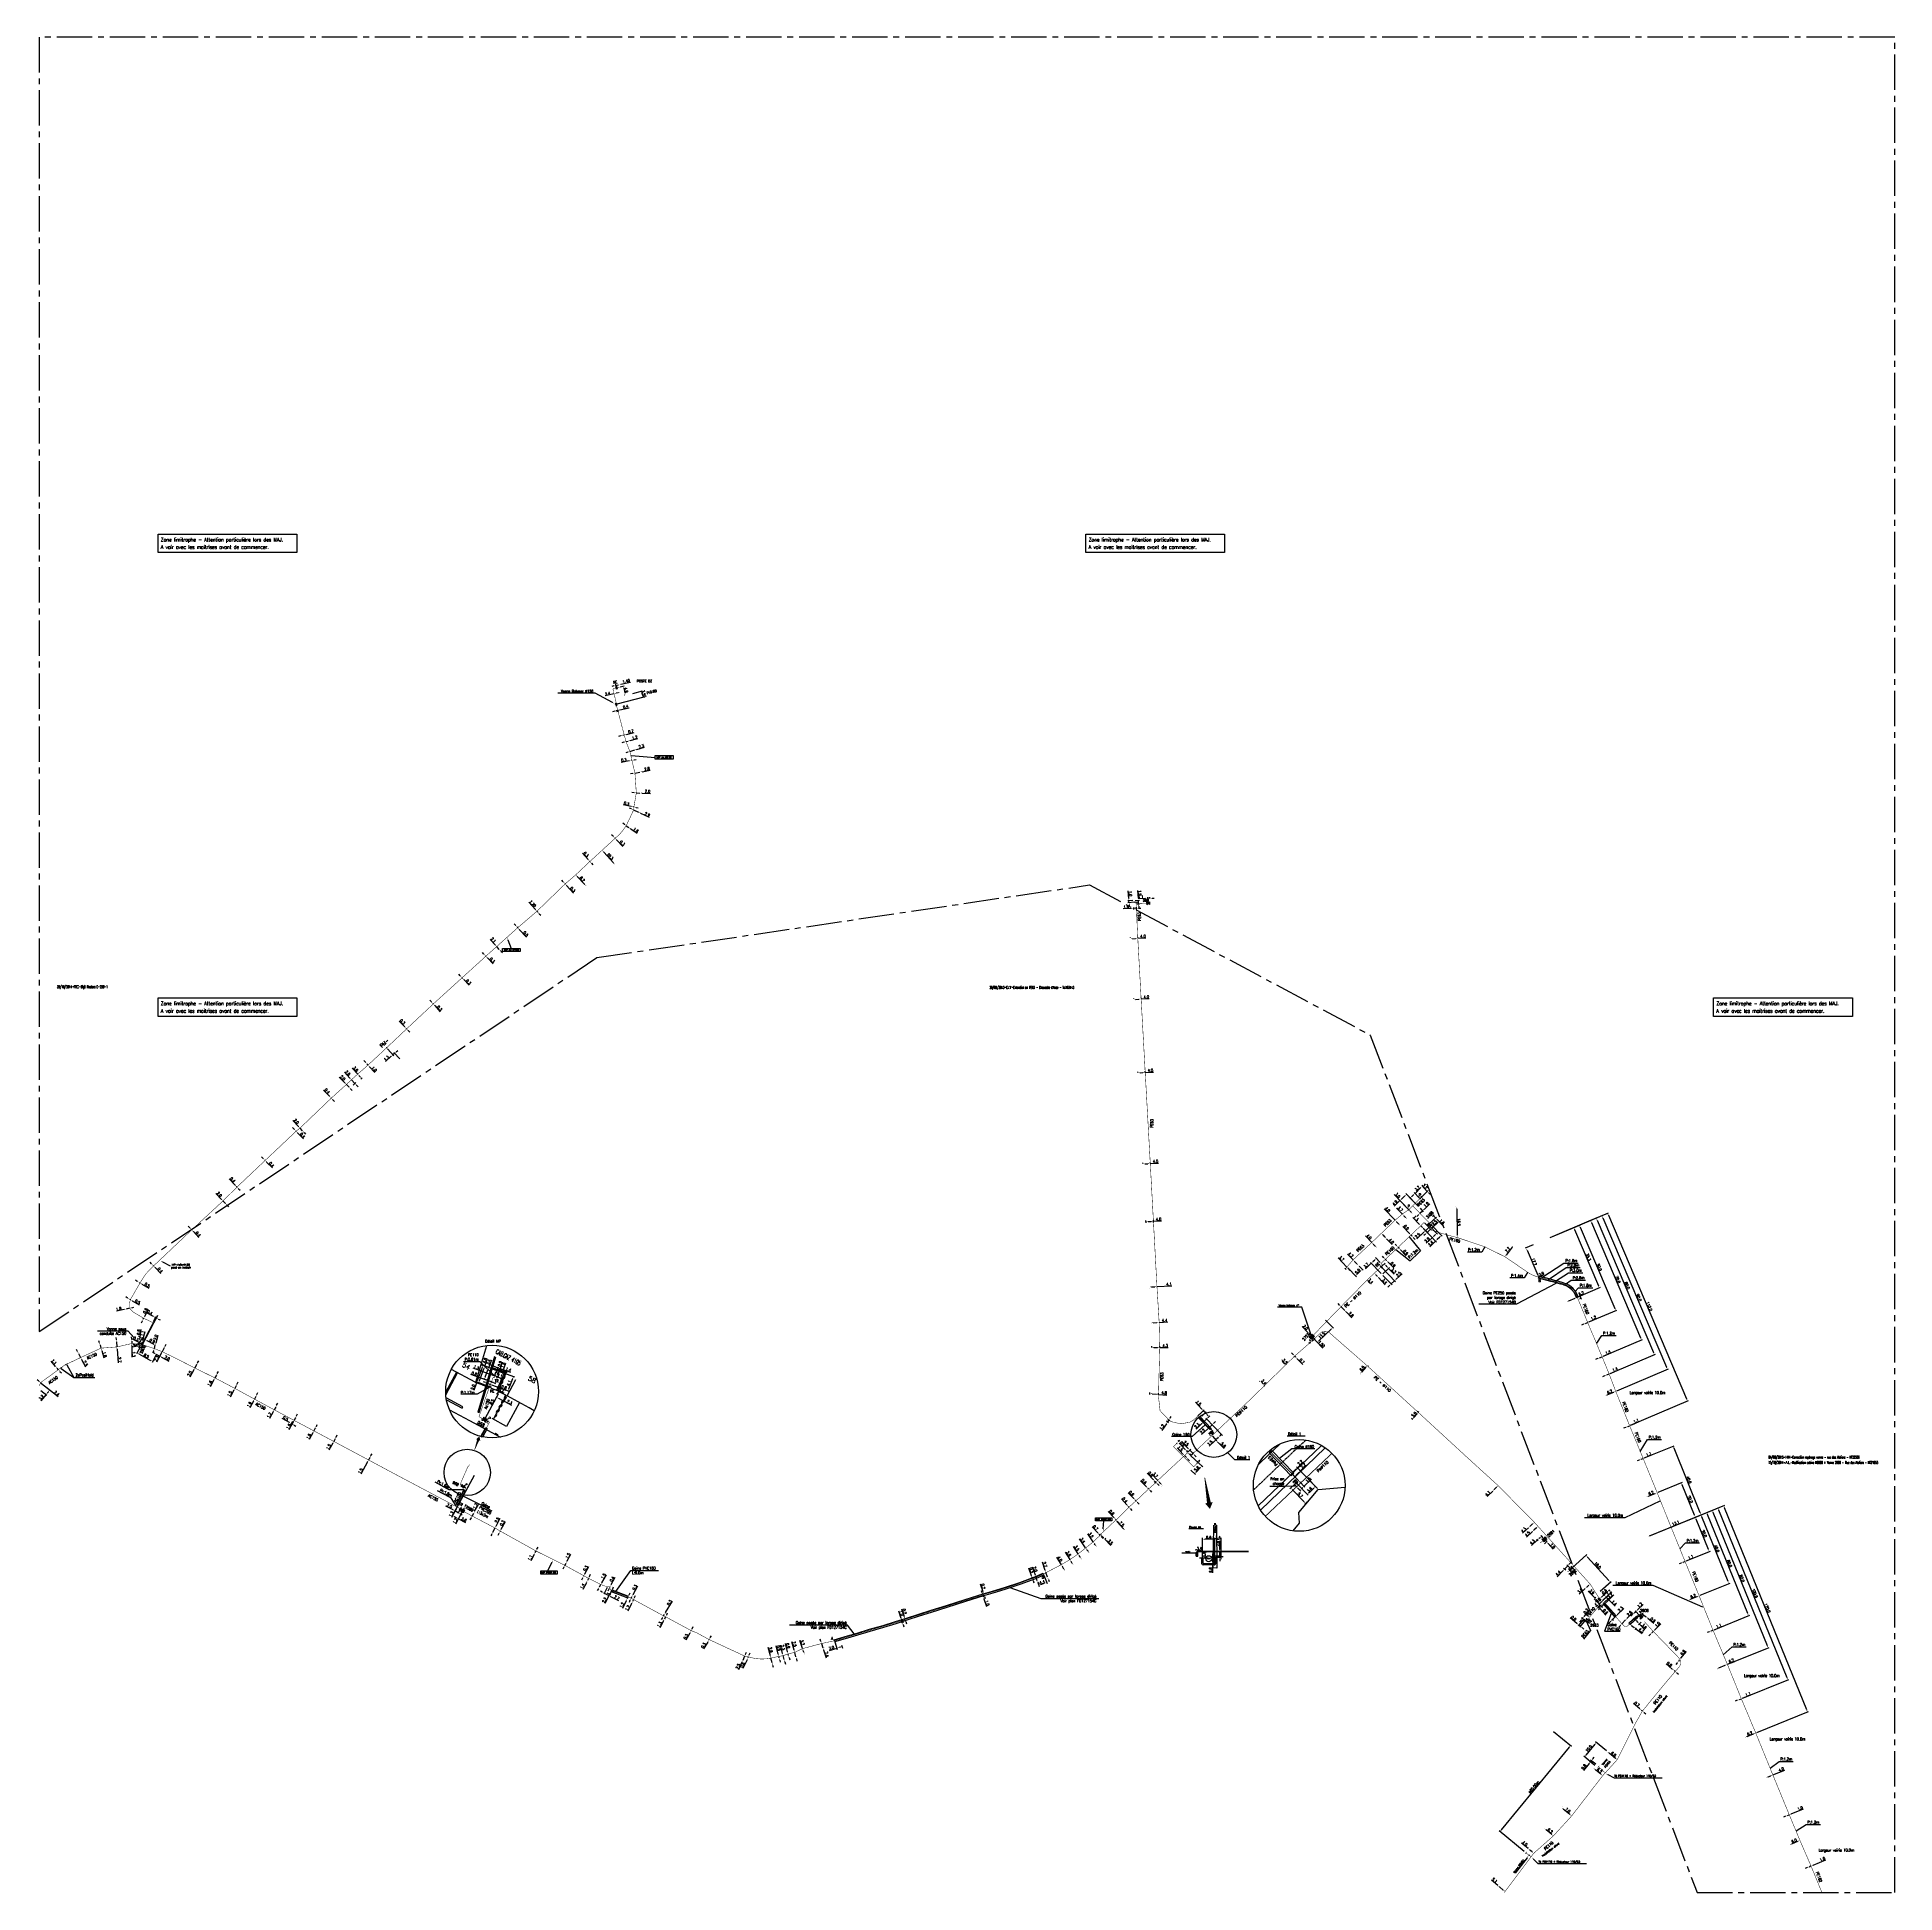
# Model space of a CAD drawing. Header units: millimetres. Extents: x 126999 to 128000, y 154000 to 155000.
import ezdxf
from ezdxf.enums import TextEntityAlignment as Align

# ---------------------------------------------------------------- set-up
doc = ezdxf.new("R2010")
doc.units = ezdxf.units.MM
doc.header["$PDMODE"] = 34
doc.linetypes.add('CENTER', pattern=[2, 1.25, -0.25, 0.25, -0.25])
doc.linetypes.add('CENTER2', pattern=[28.575, 19.05, -3.175, 3.175, -3.175])
doc.layers.get('0').update_dxf_attribs({"linetype": 'CONTINUOUS'})
doc.layers.get('DEFPOINTS').update_dxf_attribs({"linetype": 'CONTINUOUS'})
for name, color, linetype in [('BB01', 7, 'CONTINUOUS'), ('BR01', 7, 'CONTINUOUS'), ('BR05', 7, 'CENTER'), ('BR16', 7, 'CONTINUOUS'), ('G_120', 4, 'CONTINUOUS'), ('G_300', 7, 'CONTINUOUS'), ('G_330', 7, 'CONTINUOUS'), ('G_340', 7, 'CONTINUOUS'), ('G_400', 7, 'CONTINUOUS'), ('G_910', 7, 'CONTINUOUS'), ('P_100', 32, 'CONTINUOUS'), ('P_300', 7, 'CONTINUOUS')]:
    doc.layers.add(name, color=color, linetype=linetype)
doc.layers.add('G_990', color=7, linetype='CONTINUOUS', plot=False)
doc.styles.add('G_ROMANS', font='ROMANS.SHX', dxfattribs={"width": 0.75})
doc.styles.get("Standard").update_dxf_attribs({"font": 'romans.shx', "width": 0.85})
doc.linetypes.add('G_TYPB_AP', pattern='A,5,-0.3,["o",Standard,S=1.5,R=0,X=0,Y=-0.5],-1.65', length=6.95)
doc.linetypes.add('G_TYPB_PE', pattern='A,5,-0.3,["o",Standard,S=1.5,R=0,X=0,Y=-0.5],-1.65', length=6.95)
doc.linetypes.add('P_IMP', pattern='A,5,-0.3,["||",Standard,S=1,R=0,X=0.35,Y=-0.5],-1.75', length=7.05)
doc.dimstyles.new('Copy of STANDARD', dxfattribs={"dimtxt": 1.5, "dimasz": 1.2, "dimexe": 0.625, "dimexo": 0.625, "dimgap": 0.25, "dimtad": 1, "dimdec": 1, "dimlfac": 0.5, "dimzin": 0, "dimdsep": 46, "dimtxsty": 'Standard', "dimcen": -0.5, "dimadec": 0, "dimazin": 0, "dimtfac": 1, "dimtdec": 1, "dimtmove": 0, "dimatfit": 3, "dimfxl": 1, "dimtolj": 1, "dimtzin": 0, "dimarcsym": 0})
doc.dimstyles.get("Standard").update_dxf_attribs({"dimtxt": 1.5, "dimasz": 1.2, "dimexe": 0.625, "dimexo": 0.625, "dimgap": 0.25, "dimtad": 1, "dimdec": 1, "dimzin": 0, "dimdsep": 46, "dimtxsty": 'Standard', "dimcen": -0.5, "dimadec": 0, "dimazin": 0, "dimtfac": 1, "dimtdec": 1, "dimtmove": 0, "dimatfit": 3, "dimfxl": 1, "dimtolj": 1, "dimtzin": 0, "dimarcsym": 0})

# ---------------------------------------------------------------- blocks, each defined once
blk = doc.blocks.new('*D106')
at = {"layer": 'DEFPOINTS', "color": 0, "linetype": 'Continuous', "transparency": 16777216}
for p in [(127602.8, 154222.1), (127605.3, 154219.5), (127605.3, 154219.4)]:
    blk.add_point(p, dxfattribs=at)
at = {"layer": 'G_120', "color": 0, "linetype": 'Continuous', "lineweight": -2, "transparency": 16777216}
for p, q in [((127602.8, 154222.1), (127599.5, 154225.5)), ((127602.3, 154221.7), (127602.3, 154221.7)), ((127604.5, 154220.3), (127603.6, 154221.2)), ((127604.9, 154219), (127604.9, 154219))]:
    blk.add_line(p, q, dxfattribs=at)
at = {"layer": 'G_120', "color": 0, "linetype": 'Continuous', "transparency": 16777216}
for points in [[(127603.7, 154221.4), (127603.4, 154221.1), (127602.8, 154222.1)], [(127604.6, 154220.4), (127604.3, 154220.2), (127605.3, 154219.4)]]:
    blk.add_solid(points, dxfattribs=at)
at = {"layer": 'G_120', "color": 0, "linetype": 'Continuous', "transparency": 16777216, "insert": (127601.4, 154225), "char_height": 1.5, "attachment_point": 5, "rotation": 313.7057}
blk.add_mtext('\\A1;3.7', dxfattribs=at)
blk = doc.blocks.new('*D107')
at = {"layer": 'DEFPOINTS', "color": 0, "linetype": 'Continuous', "transparency": 16777216}
for p in [(127601.3, 154221.6), (127601.8, 154222.2), (127602.4, 154221.6)]:
    blk.add_point(p, dxfattribs=at)
at = {"layer": 'G_120', "color": 0, "linetype": 'Continuous', "lineweight": -2, "transparency": 16777216}
for p, q in [((127600.4, 154222.5), (127597.1, 154226)), ((127601.4, 154221.7), (127600.8, 154221.2)), ((127601.8, 154221), (127601.3, 154221.6)), ((127601.9, 154221.2), (127601.4, 154220.6)), ((127602.6, 154220.2), (127603.5, 154219.3))]:
    blk.add_line(p, q, dxfattribs=at)
at = {"layer": 'G_120', "color": 0, "linetype": 'Continuous', "transparency": 16777216}
for points in [[(127600.6, 154222.6), (127600.3, 154222.4), (127601.3, 154221.6)], [(127602.8, 154220.3), (127602.5, 154220), (127601.8, 154221)]]:
    blk.add_solid(points, dxfattribs=at)
at = {"layer": 'G_120', "color": 0, "linetype": 'Continuous', "transparency": 16777216, "insert": (127598.9, 154225.5), "char_height": 1.5, "attachment_point": 5, "rotation": 313.7057}
blk.add_mtext('\\A1;0.8', dxfattribs=at)
blk = doc.blocks.new('*D108')
at = {"layer": 'DEFPOINTS', "color": 0, "linetype": 'Continuous', "transparency": 16777216}
for p in [(127617.2, 154235.5), (127618.2, 154234.4), (127618.2, 154234.4)]:
    blk.add_point(p, dxfattribs=at)
at = {"layer": 'G_120', "color": 0, "linetype": 'Continuous', "lineweight": -2, "transparency": 16777216}
for p, q in [((127616.3, 154236.3), (127613.2, 154239.6)), ((127616.7, 154235), (127616.7, 154235)), ((127618.2, 154234.4), (127617.2, 154235.5)), ((127617.7, 154234), (127617.7, 154234)), ((127619, 154233.5), (127619.8, 154232.7))]:
    blk.add_line(p, q, dxfattribs=at)
at = {"layer": 'G_120', "color": 0, "linetype": 'Continuous', "transparency": 16777216}
for points in [[(127616.5, 154236.5), (127616.2, 154236.2), (127617.2, 154235.5)], [(127619.2, 154233.7), (127618.9, 154233.4), (127618.2, 154234.4)]]:
    blk.add_solid(points, dxfattribs=at)
at = {"layer": 'G_120', "color": 0, "linetype": 'Continuous', "transparency": 16777216, "insert": (127614.9, 154239.2), "char_height": 1.5, "attachment_point": 5, "rotation": 313.6453}
blk.add_mtext('\\A1;1.5', dxfattribs=at)
blk = doc.blocks.new('*D109')
at = {"layer": 'DEFPOINTS', "color": 0, "linetype": 'Continuous', "transparency": 16777216}
for p in [(127597.4, 154217.9), (127597.4, 154217.9), (127597.8, 154217.5)]:
    blk.add_point(p, dxfattribs=at)
at = {"layer": 'G_120', "color": 0, "linetype": 'Continuous', "lineweight": -2, "transparency": 16777216}
for p, q in [((127596.5, 154218.8), (127593.5, 154221.9)), ((127597.8, 154217.5), (127597.4, 154217.9)), ((127598.6, 154216.6), (127599.4, 154215.7))]:
    blk.add_line(p, q, dxfattribs=at)
at = {"layer": 'G_120', "color": 0, "linetype": 'Continuous', "transparency": 16777216}
for points in [[(127596.7, 154218.9), (127596.4, 154218.6), (127597.4, 154217.9)], [(127598.8, 154216.7), (127598.5, 154216.5), (127597.8, 154217.5)]]:
    blk.add_solid(points, dxfattribs=at)
at = {"layer": 'G_120', "color": 0, "linetype": 'Continuous', "transparency": 16777216, "insert": (127595.3, 154221.5), "char_height": 1.5, "attachment_point": 5, "rotation": 313.7057}
blk.add_mtext('\\A1;0.6', dxfattribs=at)
blk = doc.blocks.new('*D110')
at = {"layer": 'DEFPOINTS', "color": 0, "linetype": 'Continuous', "transparency": 16777216}
for p in [(127590.7, 154211.5), (127590.7, 154211.5), (127591, 154211.1)]:
    blk.add_point(p, dxfattribs=at)
at = {"layer": 'G_120', "color": 0, "linetype": 'Continuous', "lineweight": -2, "transparency": 16777216}
for p, q in [((127589.8, 154212.4), (127586.8, 154215.5)), ((127591, 154211.1), (127590.7, 154211.5)), ((127591.1, 154211.9), (127591.1, 154211.9)), ((127591.5, 154211.5), (127591.5, 154211.5)), ((127591.9, 154210.2), (127592.7, 154209.4))]:
    blk.add_line(p, q, dxfattribs=at)
at = {"layer": 'G_120', "color": 0, "linetype": 'Continuous', "transparency": 16777216}
for points in [[(127590, 154212.5), (127589.7, 154212.2), (127590.7, 154211.5)], [(127592, 154210.4), (127591.7, 154210.1), (127591, 154211.1)]]:
    blk.add_solid(points, dxfattribs=at)
at = {"layer": 'G_120', "color": 0, "linetype": 'Continuous', "transparency": 16777216, "insert": (127588.6, 154215.1), "char_height": 1.5, "attachment_point": 5, "rotation": 313.5351}
blk.add_mtext('\\A1;0.6', dxfattribs=at)
blk = doc.blocks.new('*D111')
at = {"layer": 'DEFPOINTS', "color": 0, "linetype": 'Continuous', "transparency": 16777216}
for p in [(127586.9, 154208), (127586.9, 154208), (127587.2, 154207.7)]:
    blk.add_point(p, dxfattribs=at)
at = {"layer": 'G_120', "color": 0, "linetype": 'Continuous', "lineweight": -2, "transparency": 16777216}
for p, q in [((127586.1, 154208.9), (127583.2, 154212.1)), ((127587.2, 154207.7), (127586.9, 154208)), ((127588, 154206.8), (127588.8, 154205.9))]:
    blk.add_line(p, q, dxfattribs=at)
at = {"layer": 'G_120', "color": 0, "linetype": 'Continuous', "transparency": 16777216}
for points in [[(127586.3, 154209), (127586, 154208.7), (127586.9, 154208)], [(127588.2, 154206.9), (127587.9, 154206.6), (127587.2, 154207.7)]]:
    blk.add_solid(points, dxfattribs=at)
at = {"layer": 'G_120', "color": 0, "linetype": 'Continuous', "transparency": 16777216, "insert": (127585, 154211.6), "char_height": 1.5, "attachment_point": 5, "rotation": 312.0907}
blk.add_mtext('\\A1;0.4', dxfattribs=at)
blk = doc.blocks.new('*D112')
at = {"layer": 'DEFPOINTS', "color": 0, "linetype": 'Continuous', "transparency": 16777216}
for p in [(127579.9, 154201.3), (127579.9, 154201.3), (127580.3, 154200.8)]:
    blk.add_point(p, dxfattribs=at)
at = {"layer": 'G_120', "color": 0, "linetype": 'Continuous', "lineweight": -2, "transparency": 16777216}
for p, q in [((127579.1, 154202.1), (127576.1, 154205.3)), ((127580.3, 154200.8), (127579.9, 154201.3)), ((127581.1, 154200), (127582, 154199.1))]:
    blk.add_line(p, q, dxfattribs=at)
at = {"layer": 'G_120', "color": 0, "linetype": 'Continuous', "transparency": 16777216}
for points in [[(127579.2, 154202.3), (127578.9, 154202), (127579.9, 154201.3)], [(127581.3, 154200.1), (127581, 154199.8), (127580.3, 154200.8)]]:
    blk.add_solid(points, dxfattribs=at)
at = {"layer": 'G_120', "color": 0, "linetype": 'Continuous', "transparency": 16777216, "insert": (127577.9, 154204.8), "char_height": 1.5, "attachment_point": 5, "rotation": 313.614}
blk.add_mtext('\\A1;0.6', dxfattribs=at)
blk = doc.blocks.new('*D113')
at = {"layer": 'DEFPOINTS', "color": 0, "linetype": 'Continuous', "transparency": 16777216}
for p in [(127580, 154200.6), (127585.2, 154195.2), (127585.2, 154195.2)]:
    blk.add_point(p, dxfattribs=at)
at = {"layer": 'G_120', "color": 0, "linetype": 'Continuous', "lineweight": -2, "transparency": 16777216}
blk.add_line((127580.8, 154199.7), (127584.3, 154196), dxfattribs=at)
at = {"layer": 'G_120', "color": 0, "linetype": 'Continuous', "transparency": 16777216}
for points in [[(127581, 154199.9), (127580.7, 154199.6), (127580, 154200.6)], [(127584.5, 154196.2), (127584.2, 154195.9), (127585.2, 154195.2)]]:
    blk.add_solid(points, dxfattribs=at)
at = {"layer": 'G_120', "color": 0, "linetype": 'Continuous', "transparency": 16777216, "insert": (127583.3, 154198.6), "char_height": 1.5, "attachment_point": 5, "rotation": 313.614}
blk.add_mtext('\\A1;7.5', dxfattribs=at)
blk = doc.blocks.new('*D114')
at = {"layer": 'DEFPOINTS', "color": 0, "linetype": 'Continuous', "transparency": 16777216}
for p in [(127571.6, 154192.7), (127574.3, 154190.5), (127574, 154190.2)]:
    blk.add_point(p, dxfattribs=at)
at = {"layer": 'G_120', "color": 0, "linetype": 'Continuous', "lineweight": -2, "transparency": 16777216}
for p, q in [((127572.1, 154193.2), (127572.4, 154193.4)), ((127572.7, 154192.1), (127573.5, 154191.3)), ((127574.3, 154190.5), (127577.5, 154187.1)), ((127574.5, 154190.6), (127574.8, 154190.9))]:
    blk.add_line(p, q, dxfattribs=at)
at = {"layer": 'G_120', "color": 0, "linetype": 'Continuous', "transparency": 16777216}
for points in [[(127572.9, 154192.3), (127572.6, 154192), (127571.9, 154193)], [(127573.6, 154191.5), (127573.4, 154191.2), (127574.3, 154190.5)]]:
    blk.add_solid(points, dxfattribs=at)
at = {"layer": 'G_120', "color": 0, "linetype": 'Continuous', "transparency": 16777216, "insert": (127577.2, 154188.9), "char_height": 1.5, "attachment_point": 5, "rotation": 313.4307}
blk.add_mtext('\\A1;3.5', dxfattribs=at)
blk = doc.blocks.new('*D115')
at = {"layer": 'DEFPOINTS', "color": 0, "linetype": 'Continuous', "transparency": 16777216}
for p in [(127571.2, 154193.1), (127571.2, 154193.1), (127571.7, 154192.5)]:
    blk.add_point(p, dxfattribs=at)
at = {"layer": 'G_120', "color": 0, "linetype": 'Continuous', "lineweight": -2, "transparency": 16777216}
for p, q in [((127570.4, 154193.9), (127567.4, 154197.1)), ((127571.7, 154192.5), (127571.2, 154193.1)), ((127572.5, 154191.7), (127573.4, 154190.8))]:
    blk.add_line(p, q, dxfattribs=at)
at = {"layer": 'G_120', "color": 0, "linetype": 'Continuous', "transparency": 16777216}
for points in [[(127570.6, 154194.1), (127570.3, 154193.8), (127571.2, 154193.1)], [(127572.7, 154191.8), (127572.4, 154191.5), (127571.7, 154192.5)]]:
    blk.add_solid(points, dxfattribs=at)
at = {"layer": 'G_120', "color": 0, "linetype": 'Continuous', "transparency": 16777216, "insert": (127569.2, 154196.6), "char_height": 1.5, "attachment_point": 5, "rotation": 313.4307}
blk.add_mtext('\\A1;0.7', dxfattribs=at)
blk = doc.blocks.new('*D116')
at = {"layer": 'DEFPOINTS', "color": 0, "linetype": 'Continuous', "transparency": 16777216}
for p in [(127568, 154189), (127569.8, 154186.4), (127569.8, 154186.4)]:
    blk.add_point(p, dxfattribs=at)
at = {"layer": 'G_120', "color": 0, "linetype": 'Continuous', "lineweight": -2, "transparency": 16777216}
for p, q in [((127568, 154189), (127565, 154193.4)), ((127569.1, 154187.4), (127568.7, 154188))]:
    blk.add_line(p, q, dxfattribs=at)
at = {"layer": 'G_120', "color": 0, "linetype": 'Continuous', "transparency": 16777216}
for points in [[(127568.8, 154188.1), (127568.5, 154187.9), (127568, 154189)], [(127569.3, 154187.5), (127569, 154187.2), (127569.8, 154186.4)]]:
    blk.add_solid(points, dxfattribs=at)
at = {"layer": 'G_120', "color": 0, "linetype": 'Continuous', "transparency": 16777216, "insert": (127566.7, 154192.6), "char_height": 1.5, "attachment_point": 5, "rotation": 304.601}
blk.add_mtext('\\A1;3.2', dxfattribs=at)
blk = doc.blocks.new('*D117')
at = {"layer": 'DEFPOINTS', "color": 0, "linetype": 'Continuous', "transparency": 16777216}
for p in [(127563.9, 154185.7), (127565.9, 154182.9), (127565.9, 154182.9)]:
    blk.add_point(p, dxfattribs=at)
at = {"layer": 'G_120', "color": 0, "linetype": 'Continuous', "lineweight": -2, "transparency": 16777216}
for p, q in [((127563.9, 154185.7), (127560.6, 154190.6)), ((127565.2, 154183.9), (127564.6, 154184.7))]:
    blk.add_line(p, q, dxfattribs=at)
at = {"layer": 'G_120', "color": 0, "linetype": 'Continuous', "transparency": 16777216}
for points in [[(127564.8, 154184.8), (127564.5, 154184.6), (127563.9, 154185.7)], [(127565.4, 154184), (127565, 154183.8), (127565.9, 154182.9)]]:
    blk.add_solid(points, dxfattribs=at)
at = {"layer": 'G_120', "color": 0, "linetype": 'Continuous', "transparency": 16777216, "insert": (127562.3, 154189.8), "char_height": 1.5, "attachment_point": 5, "rotation": 304.601}
blk.add_mtext('\\A1;3.4', dxfattribs=at)
blk = doc.blocks.new('*D118')
at = {"layer": 'DEFPOINTS', "color": 0, "linetype": 'Continuous', "transparency": 16777216}
for p in [(127559.9, 154182.5), (127561.7, 154179.6), (127561.7, 154179.6)]:
    blk.add_point(p, dxfattribs=at)
at = {"layer": 'G_120', "color": 0, "linetype": 'Continuous', "lineweight": -2, "transparency": 16777216}
for p, q in [((127559.9, 154182.5), (127557.4, 154186.5)), ((127561, 154180.6), (127560.5, 154181.5))]:
    blk.add_line(p, q, dxfattribs=at)
at = {"layer": 'G_120', "color": 0, "linetype": 'Continuous', "transparency": 16777216}
for points in [[(127560.7, 154181.6), (127560.3, 154181.4), (127559.9, 154182.5)], [(127561.2, 154180.7), (127560.9, 154180.5), (127561.7, 154179.6)]]:
    blk.add_solid(points, dxfattribs=at)
at = {"layer": 'G_120', "color": 0, "linetype": 'Continuous', "transparency": 16777216, "insert": (127559.1, 154185.6), "char_height": 1.5, "attachment_point": 5, "rotation": 301.5024}
blk.add_mtext('\\A1;3.5', dxfattribs=at)
blk = doc.blocks.new('*D119')
at = {"layer": 'DEFPOINTS', "color": 0, "linetype": 'Continuous', "transparency": 16777216}
for p in [(127555.5, 154179.4), (127557.4, 154176.4), (127557.4, 154176.4)]:
    blk.add_point(p, dxfattribs=at)
at = {"layer": 'G_120', "color": 0, "linetype": 'Continuous', "lineweight": -2, "transparency": 16777216}
for p, q in [((127555.5, 154179.4), (127553.1, 154183.4)), ((127556.7, 154177.4), (127556.1, 154178.4))]:
    blk.add_line(p, q, dxfattribs=at)
at = {"layer": 'G_120', "color": 0, "linetype": 'Continuous', "transparency": 16777216}
for points in [[(127556.3, 154178.5), (127556, 154178.3), (127555.5, 154179.4)], [(127556.9, 154177.5), (127556.6, 154177.3), (127557.4, 154176.4)]]:
    blk.add_solid(points, dxfattribs=at)
at = {"layer": 'G_120', "color": 0, "linetype": 'Continuous', "transparency": 16777216, "insert": (127554.7, 154182.6), "char_height": 1.5, "attachment_point": 5, "rotation": 301.5024}
blk.add_mtext('\\A1;3.6', dxfattribs=at)
blk = doc.blocks.new('*D120')
at = {"layer": 'DEFPOINTS', "color": 0, "linetype": 'Continuous', "transparency": 16777216}
for p in [(127550.8, 154176.7), (127552.8, 154173.3), (127552.8, 154173.3)]:
    blk.add_point(p, dxfattribs=at)
at = {"layer": 'G_120', "color": 0, "linetype": 'Continuous', "lineweight": -2, "transparency": 16777216}
for p, q in [((127550.8, 154176.7), (127548.3, 154180.7)), ((127552.2, 154174.3), (127551.4, 154175.7))]:
    blk.add_line(p, q, dxfattribs=at)
at = {"layer": 'G_120', "color": 0, "linetype": 'Continuous', "transparency": 16777216}
for points in [[(127551.5, 154175.8), (127551.2, 154175.6), (127550.8, 154176.7)], [(127552.4, 154174.4), (127552, 154174.2), (127552.8, 154173.3)]]:
    blk.add_solid(points, dxfattribs=at)
at = {"layer": 'G_120', "color": 0, "linetype": 'Continuous', "transparency": 16777216, "insert": (127550, 154179.8), "char_height": 1.5, "attachment_point": 5, "rotation": 301.5024}
blk.add_mtext('\\A1;4.0', dxfattribs=at)
blk = doc.blocks.new('*D121')
at = {"layer": 'DEFPOINTS', "color": 0, "linetype": 'Continuous', "transparency": 16777216}
for p in [(127537.2, 154169.8), (127537.8, 154168), (127537.8, 154168)]:
    blk.add_point(p, dxfattribs=at)
at = {"layer": 'G_120', "color": 0, "linetype": 'Continuous', "lineweight": -2, "transparency": 16777216}
for p, q in [((127536.8, 154171), (127535.2, 154175.4)), ((127536.6, 154169.6), (127536.6, 154169.6)), ((127537.8, 154168), (127537.2, 154169.8)), ((127537.3, 154167.8), (127537.3, 154167.8)), ((127538.2, 154166.8), (127538.6, 154165.7))]:
    blk.add_line(p, q, dxfattribs=at)
at = {"layer": 'G_120', "color": 0, "linetype": 'Continuous', "transparency": 16777216}
for points in [[(127537, 154171), (127536.6, 154170.9), (127537.2, 154169.8)], [(127538.4, 154166.9), (127538.1, 154166.8), (127537.8, 154168)]]:
    blk.add_solid(points, dxfattribs=at)
at = {"layer": 'G_120', "color": 0, "linetype": 'Continuous', "transparency": 16777216, "insert": (127536.7, 154174.3), "char_height": 1.5, "attachment_point": 5, "rotation": 289.3121}
blk.add_mtext('\\A1;2.0', dxfattribs=at)
blk = doc.blocks.new('*D122')
at = {"layer": 'DEFPOINTS', "color": 0, "linetype": 'Continuous', "transparency": 16777216}
for p in [(127542.5, 154172.4), (127543.4, 154169.9), (127543.4, 154169.9)]:
    blk.add_point(p, dxfattribs=at)
at = {"layer": 'G_120', "color": 0, "linetype": 'Continuous', "lineweight": -2, "transparency": 16777216}
for p, q in [((127542.1, 154173.5), (127540.6, 154178)), ((127543.4, 154169.9), (127542.5, 154172.4)), ((127543.8, 154168.7), (127544.2, 154167.6))]:
    blk.add_line(p, q, dxfattribs=at)
at = {"layer": 'G_120', "color": 0, "linetype": 'Continuous', "transparency": 16777216}
for points in [[(127542.3, 154173.6), (127541.9, 154173.5), (127542.5, 154172.4)], [(127544, 154168.8), (127543.6, 154168.7), (127543.4, 154169.9)]]:
    blk.add_solid(points, dxfattribs=at)
at = {"layer": 'G_120', "color": 0, "linetype": 'Continuous', "transparency": 16777216, "insert": (127542, 154176.8), "char_height": 1.5, "attachment_point": 5, "rotation": 289.3121}
blk.add_mtext('\\A1;2.7', dxfattribs=at)
blk = doc.blocks.new('*D123')
at = {"layer": 'DEFPOINTS', "color": 0, "linetype": 'Continuous', "transparency": 16777216}
for p in [(127535.1, 154169.6), (127536.1, 154169.9), (127536.2, 154169.6)]:
    blk.add_point(p, dxfattribs=at)
at = {"layer": 'G_120', "color": 0, "linetype": 'Continuous', "lineweight": -2, "transparency": 16777216}
for p, q in [((127534.7, 154170.7), (127533.3, 154174.9)), ((127535.5, 154169.7), (127534.5, 154169.4)), ((127535.6, 154169.4), (127534.6, 154169.1)), ((127535.2, 154169.3), (127535.1, 154169.6)), ((127535.6, 154168.2), (127536, 154167))]:
    blk.add_line(p, q, dxfattribs=at)
at = {"layer": 'G_120', "color": 0, "linetype": 'Continuous', "transparency": 16777216}
for points in [[(127534.9, 154170.8), (127534.5, 154170.6), (127535.1, 154169.6)], [(127535.8, 154168.2), (127535.4, 154168.1), (127535.2, 154169.3)]]:
    blk.add_solid(points, dxfattribs=at)
at = {"layer": 'G_120', "color": 0, "linetype": 'Continuous', "transparency": 16777216, "insert": (127534.7, 154173.7), "char_height": 1.5, "attachment_point": 5, "rotation": 289.3121}
blk.add_mtext('\\A1;0.3', dxfattribs=at)
blk = doc.blocks.new('*D124')
at = {"layer": 'DEFPOINTS', "color": 0, "linetype": 'Continuous', "transparency": 16777216}
for p in [(127508.4, 154160.3), (127508.7, 154159.4), (127508.7, 154159.4)]:
    blk.add_point(p, dxfattribs=at)
at = {"layer": 'G_120', "color": 0, "linetype": 'Continuous', "lineweight": -2, "transparency": 16777216}
for p, q in [((127508.1, 154161.5), (127507.7, 154162.6)), ((127508.4, 154160.3), (127508.7, 154159.4)), ((127509.1, 154158.2), (127510.4, 154154.2))]:
    blk.add_line(p, q, dxfattribs=at)
at = {"layer": 'G_120', "color": 0, "linetype": 'Continuous', "transparency": 16777216}
for points in [[(127508.3, 154161.5), (127507.9, 154161.4), (127508.4, 154160.3)], [(127509.3, 154158.3), (127508.9, 154158.2), (127508.7, 154159.4)]]:
    blk.add_solid(points, dxfattribs=at)
at = {"layer": 'G_120', "color": 0, "linetype": 'Continuous', "transparency": 16777216, "insert": (127510.9, 154156), "char_height": 1.5, "attachment_point": 5, "rotation": 287.5896}
blk.add_mtext('\\A1;1.0', dxfattribs=at)
blk = doc.blocks.new('*D125')
at = {"layer": 'DEFPOINTS', "color": 0, "linetype": 'Continuous', "transparency": 16777216}
for p in [(127508.9, 154160.9), (127508.9, 154160.9), (127509, 154160.7)]:
    blk.add_point(p, dxfattribs=at)
at = {"layer": 'G_120', "color": 0, "linetype": 'Continuous', "lineweight": -2, "transparency": 16777216}
for p, q in [((127508.6, 154162), (127507.2, 154166.2)), ((127509, 154160.7), (127508.9, 154160.9)), ((127509.3, 154159.5), (127509.7, 154158.4))]:
    blk.add_line(p, q, dxfattribs=at)
at = {"layer": 'G_120', "color": 0, "linetype": 'Continuous', "transparency": 16777216}
for points in [[(127508.8, 154162.1), (127508.4, 154161.9), (127508.9, 154160.9)], [(127509.5, 154159.6), (127509.2, 154159.5), (127509, 154160.7)]]:
    blk.add_solid(points, dxfattribs=at)
at = {"layer": 'G_120', "color": 0, "linetype": 'Continuous', "transparency": 16777216, "insert": (127508.7, 154165), "char_height": 1.5, "attachment_point": 5, "rotation": 287.5896}
blk.add_mtext('\\A1;0.2', dxfattribs=at)
blk = doc.blocks.new('*D126')
at = {"layer": 'DEFPOINTS', "color": 0, "linetype": 'Continuous', "transparency": 16777216}
for p in [(127465.1, 154145.5), (127466, 154146.9), (127466.3, 154145.9)]:
    blk.add_point(p, dxfattribs=at)
at = {"layer": 'G_120', "color": 0, "linetype": 'Continuous', "lineweight": -2, "transparency": 16777216}
for p, q in [((127464.5, 154147.6), (127463.2, 154151.6)), ((127465.4, 154146.7), (127464.2, 154146.3)), ((127465.7, 154145.7), (127464.5, 154145.3)), ((127465.1, 154145.5), (127464.8, 154146.5)), ((127465.5, 154144.4), (127465.9, 154143.2))]:
    blk.add_line(p, q, dxfattribs=at)
at = {"layer": 'G_120', "color": 0, "linetype": 'Continuous', "transparency": 16777216}
for points in [[(127464.7, 154147.7), (127464.3, 154147.6), (127464.8, 154146.5)], [(127465.7, 154144.4), (127465.3, 154144.3), (127465.1, 154145.5)]]:
    blk.add_solid(points, dxfattribs=at)
at = {"layer": 'G_120', "color": 0, "linetype": 'Continuous', "transparency": 16777216, "insert": (127464.6, 154150.5), "char_height": 1.5, "attachment_point": 5, "rotation": 287.5796}
blk.add_mtext('\\A1;1.0', dxfattribs=at)
blk = doc.blocks.new('*D127')
at = {"layer": 'DEFPOINTS', "color": 0, "linetype": 'Continuous', "transparency": 16777216}
for p in [(127466.6, 154147.4), (127466.6, 154147.4), (127466.6, 154147.2)]:
    blk.add_point(p, dxfattribs=at)
at = {"layer": 'G_120', "color": 0, "linetype": 'Continuous', "lineweight": -2, "transparency": 16777216}
for p, q in [((127466.2, 154148.5), (127464.9, 154152.7)), ((127466.6, 154147.2), (127466.6, 154147.4)), ((127467, 154146.1), (127467.3, 154144.9)), ((127467.2, 154147.6), (127467.2, 154147.6)), ((127467.2, 154147.4), (127467.2, 154147.4))]:
    blk.add_line(p, q, dxfattribs=at)
at = {"layer": 'G_120', "color": 0, "linetype": 'Continuous', "transparency": 16777216}
for points in [[(127466.4, 154148.6), (127466, 154148.5), (127466.6, 154147.4)], [(127467.2, 154146.1), (127466.8, 154146), (127466.6, 154147.2)]]:
    blk.add_solid(points, dxfattribs=at)
at = {"layer": 'G_120', "color": 0, "linetype": 'Continuous', "transparency": 16777216, "insert": (127466.3, 154151.5), "char_height": 1.5, "attachment_point": 5, "rotation": 287.5796}
blk.add_mtext('\\A1;0.2', dxfattribs=at)
blk = doc.blocks.new('*D128')
at = {"layer": 'DEFPOINTS', "color": 0, "linetype": 'Continuous', "transparency": 16777216}
for p in [(127421.6, 154134.2), (127422.3, 154131.9), (127422.3, 154131.9)]:
    blk.add_point(p, dxfattribs=at)
at = {"layer": 'G_120', "color": 0, "linetype": 'Continuous', "lineweight": -2, "transparency": 16777216}
for p, q in [((127421.2, 154135.3), (127420.8, 154136.5)), ((127421.6, 154134.2), (127422.3, 154131.9)), ((127422.2, 154134.4), (127422.2, 154134.4)), ((127422.7, 154130.8), (127424, 154126.5)), ((127422.9, 154132.1), (127422.9, 154132.1))]:
    blk.add_line(p, q, dxfattribs=at)
at = {"layer": 'G_120', "color": 0, "linetype": 'Continuous', "transparency": 16777216}
for points in [[(127421.4, 154135.4), (127421, 154135.3), (127421.6, 154134.2)], [(127422.9, 154130.8), (127422.5, 154130.7), (127422.3, 154131.9)]]:
    blk.add_solid(points, dxfattribs=at)
at = {"layer": 'G_120', "color": 0, "linetype": 'Continuous', "transparency": 16777216, "insert": (127424.5, 154128.4), "char_height": 1.5, "attachment_point": 5, "rotation": 287.7706}
blk.add_mtext('\\A1;2.4', dxfattribs=at)
blk = doc.blocks.new('*D129')
at = {"layer": 'DEFPOINTS', "color": 0, "linetype": 'Continuous', "transparency": 16777216}
for p in [(127411.3, 154131.5), (127412.4, 154128.4), (127412.4, 154128.4)]:
    blk.add_point(p, dxfattribs=at)
at = {"layer": 'G_120', "color": 0, "linetype": 'Continuous', "lineweight": -2, "transparency": 16777216}
for p, q in [((127411.3, 154131.5), (127409.9, 154135.9)), ((127412, 154129.6), (127411.7, 154130.3))]:
    blk.add_line(p, q, dxfattribs=at)
at = {"layer": 'G_120', "color": 0, "linetype": 'Continuous', "transparency": 16777216}
for points in [[(127411.9, 154130.4), (127411.5, 154130.3), (127411.3, 154131.5)], [(127412.2, 154129.6), (127411.8, 154129.5), (127412.4, 154128.4)]]:
    blk.add_solid(points, dxfattribs=at)
at = {"layer": 'G_120', "color": 0, "linetype": 'Continuous', "transparency": 16777216, "insert": (127411.3, 154134.7), "char_height": 1.5, "attachment_point": 5, "rotation": 288.4563}
blk.add_mtext('\\A1;3.2', dxfattribs=at)
blk = doc.blocks.new('*D130')
at = {"layer": 'DEFPOINTS', "color": 0, "linetype": 'Continuous', "transparency": 16777216}
for p in [(127407.1, 154129.4), (127407.7, 154127.1), (127407.7, 154127.1)]:
    blk.add_point(p, dxfattribs=at)
at = {"layer": 'G_120', "color": 0, "linetype": 'Continuous', "lineweight": -2, "transparency": 16777216}
for p, q in [((127406.8, 154130.6), (127405.6, 154135.2)), ((127407.7, 154127.1), (127407.1, 154129.4)), ((127408, 154125.9), (127408.3, 154124.7))]:
    blk.add_line(p, q, dxfattribs=at)
at = {"layer": 'G_120', "color": 0, "linetype": 'Continuous', "transparency": 16777216}
for points in [[(127407, 154130.6), (127406.6, 154130.5), (127407.1, 154129.4)], [(127408.2, 154125.9), (127407.8, 154125.8), (127407.7, 154127.1)]]:
    blk.add_solid(points, dxfattribs=at)
at = {"layer": 'G_120', "color": 0, "linetype": 'Continuous', "transparency": 16777216, "insert": (127407, 154133.9), "char_height": 1.5, "attachment_point": 5, "rotation": 284.3761}
blk.add_mtext('\\A1;2.5', dxfattribs=at)
blk = doc.blocks.new('*D131')
at = {"layer": 'DEFPOINTS', "color": 0, "linetype": 'Continuous', "transparency": 16777216}
for p in [(127400.9, 154127.7), (127401.5, 154125.5), (127401.5, 154125.5)]:
    blk.add_point(p, dxfattribs=at)
at = {"layer": 'G_120', "color": 0, "linetype": 'Continuous', "lineweight": -2, "transparency": 16777216}
for p, q in [((127400.6, 154128.8), (127399.4, 154133.4)), ((127401.5, 154125.5), (127400.9, 154127.7)), ((127401.8, 154124.3), (127402.1, 154123.1))]:
    blk.add_line(p, q, dxfattribs=at)
at = {"layer": 'G_120', "color": 0, "linetype": 'Continuous', "transparency": 16777216}
for points in [[(127400.8, 154128.9), (127400.4, 154128.8), (127400.9, 154127.7)], [(127402, 154124.3), (127401.6, 154124.2), (127401.5, 154125.5)]]:
    blk.add_solid(points, dxfattribs=at)
at = {"layer": 'G_120', "color": 0, "linetype": 'Continuous', "transparency": 16777216, "insert": (127400.8, 154132.1), "char_height": 1.5, "attachment_point": 5, "rotation": 284.3761}
blk.add_mtext('\\A1;2.3', dxfattribs=at)
blk = doc.blocks.new('*D132')
at = {"layer": 'DEFPOINTS', "color": 0, "linetype": 'Continuous', "transparency": 16777216}
for p in [(127394.3, 154126.3), (127394.9, 154123.8), (127394.9, 154123.8)]:
    blk.add_point(p, dxfattribs=at)
at = {"layer": 'G_120', "color": 0, "linetype": 'Continuous', "lineweight": -2, "transparency": 16777216}
for p, q in [((127394, 154127.5), (127392.8, 154132.1)), ((127394.9, 154123.8), (127394.3, 154126.3)), ((127395.2, 154122.6), (127395.5, 154121.5))]:
    blk.add_line(p, q, dxfattribs=at)
at = {"layer": 'G_120', "color": 0, "linetype": 'Continuous', "transparency": 16777216}
for points in [[(127394.2, 154127.5), (127393.8, 154127.4), (127394.3, 154126.3)], [(127395.4, 154122.7), (127395, 154122.6), (127394.9, 154123.8)]]:
    blk.add_solid(points, dxfattribs=at)
at = {"layer": 'G_120', "color": 0, "linetype": 'Continuous', "transparency": 16777216, "insert": (127394.2, 154130.8), "char_height": 1.5, "attachment_point": 5, "rotation": 284.1555}
blk.add_mtext('\\A1;2.6', dxfattribs=at)
blk = doc.blocks.new('*D133')
at = {"layer": 'DEFPOINTS', "color": 0, "linetype": 'Continuous', "transparency": 16777216}
for p in [(127398.5, 154127.2), (127398.7, 154126.5), (127398.7, 154126.5)]:
    blk.add_point(p, dxfattribs=at)
at = {"layer": 'G_120', "color": 0, "linetype": 'Continuous', "lineweight": -2, "transparency": 16777216}
for p, q in [((127398.2, 154128.4), (127397.1, 154133)), ((127397.9, 154127.1), (127397.9, 154127.1)), ((127398.1, 154126.4), (127398.1, 154126.4)), ((127398.7, 154126.5), (127398.5, 154127.2)), ((127399, 154125.3), (127399.3, 154124.2))]:
    blk.add_line(p, q, dxfattribs=at)
at = {"layer": 'G_120', "color": 0, "linetype": 'Continuous', "transparency": 16777216}
for points in [[(127398.4, 154128.4), (127398, 154128.4), (127398.5, 154127.2)], [(127399.2, 154125.4), (127398.8, 154125.3), (127398.7, 154126.5)]]:
    blk.add_solid(points, dxfattribs=at)
at = {"layer": 'G_120', "color": 0, "linetype": 'Continuous', "transparency": 16777216, "insert": (127398.4, 154131.7), "char_height": 1.5, "attachment_point": 5, "rotation": 284.0907}
blk.add_mtext('\\A1;0.8', dxfattribs=at)
blk = doc.blocks.new('*D134')
at = {"layer": 'DEFPOINTS', "color": 0, "linetype": 'Continuous', "transparency": 16777216}
for p in [(127403.6, 154128.6), (127403.8, 154127.7), (127403.8, 154127.7)]:
    blk.add_point(p, dxfattribs=at)
at = {"layer": 'G_120', "color": 0, "linetype": 'Continuous', "lineweight": -2, "transparency": 16777216}
for p, q in [((127403.3, 154129.8), (127402.1, 154134.3)), ((127403.8, 154127.7), (127403.6, 154128.6)), ((127404.1, 154126.6), (127404.4, 154125.4))]:
    blk.add_line(p, q, dxfattribs=at)
at = {"layer": 'G_120', "color": 0, "linetype": 'Continuous', "transparency": 16777216}
for points in [[(127403.5, 154129.8), (127403.1, 154129.7), (127403.6, 154128.6)], [(127404.3, 154126.6), (127403.9, 154126.5), (127403.8, 154127.7)]]:
    blk.add_solid(points, dxfattribs=at)
at = {"layer": 'G_120', "color": 0, "linetype": 'Continuous', "transparency": 16777216, "insert": (127403.5, 154133), "char_height": 1.5, "attachment_point": 5, "rotation": 284.3761}
blk.add_mtext('\\A1;0.9', dxfattribs=at)
blk = doc.blocks.new('*D135')
at = {"layer": 'DEFPOINTS', "color": 0, "linetype": 'Continuous', "transparency": 16777216}
for p in [(127381.9, 154126.5), (127381.9, 154126.5), (127382.1, 154127.1)]:
    blk.add_point(p, dxfattribs=at)
at = {"layer": 'G_120', "color": 0, "linetype": 'Continuous', "lineweight": -2, "transparency": 16777216}
for p, q in [((127381.4, 154125.4), (127379.2, 154120.8)), ((127382.1, 154127.1), (127381.9, 154126.5)), ((127382.6, 154128.1), (127383.1, 154129.2))]:
    blk.add_line(p, q, dxfattribs=at)
at = {"layer": 'G_120', "color": 0, "linetype": 'Continuous', "transparency": 16777216}
for points in [[(127381.2, 154125.5), (127381.5, 154125.3), (127381.9, 154126.5)], [(127382.4, 154128.2), (127382.8, 154128.1), (127382.1, 154127.1)]]:
    blk.add_solid(points, dxfattribs=at)
at = {"layer": 'G_120', "color": 0, "linetype": 'Continuous', "transparency": 16777216, "insert": (127379, 154122.6), "char_height": 1.5, "attachment_point": 5, "rotation": 65.2236}
blk.add_mtext('\\A1;0.6', dxfattribs=at)
blk = doc.blocks.new('*D136')
at = {"layer": 'DEFPOINTS', "color": 0, "linetype": 'Continuous', "transparency": 16777216}
for p in [(127379.1, 154125.1), (127379.1, 154125.1), (127380.1, 154127.4)]:
    blk.add_point(p, dxfattribs=at)
at = {"layer": 'G_120', "color": 0, "linetype": 'Continuous', "lineweight": -2, "transparency": 16777216}
for p, q in [((127378.6, 154124.1), (127376.8, 154120.1)), ((127380.1, 154127.4), (127379.1, 154125.1)), ((127380.6, 154128.5), (127381.1, 154129.6))]:
    blk.add_line(p, q, dxfattribs=at)
at = {"layer": 'G_120', "color": 0, "linetype": 'Continuous', "transparency": 16777216}
for points in [[(127378.4, 154124.1), (127378.8, 154124), (127379.1, 154125.1)], [(127380.5, 154128.6), (127380.8, 154128.4), (127380.1, 154127.4)]]:
    blk.add_solid(points, dxfattribs=at)
at = {"layer": 'G_120', "color": 0, "linetype": 'Continuous', "transparency": 16777216, "insert": (127376.5, 154121.9), "char_height": 1.5, "attachment_point": 5, "rotation": 65.4468}
blk.add_mtext('\\A1;2.5', dxfattribs=at)
blk = doc.blocks.new('*D137')
at = {"layer": 'DEFPOINTS', "color": 0, "linetype": 'Continuous', "transparency": 16777216}
for p in [(127351.2, 154140.9), (127351.3, 154141.2), (127351.3, 154141.2)]:
    blk.add_point(p, dxfattribs=at)
at = {"layer": 'G_120', "color": 0, "linetype": 'Continuous', "lineweight": -2, "transparency": 16777216}
for p, q in [((127351.3, 154141.2), (127351.2, 154140.9)), ((127351.9, 154142.2), (127352.4, 154143.3)), ((127350.6, 154139.8), (127348.5, 154136))]:
    blk.add_line(p, q, dxfattribs=at)
at = {"layer": 'G_120', "color": 0, "linetype": 'Continuous', "transparency": 16777216}
for points in [[(127350.4, 154139.9), (127350.8, 154139.8), (127351.2, 154140.9)], [(127351.7, 154142.3), (127352, 154142.1), (127351.3, 154141.2)]]:
    blk.add_solid(points, dxfattribs=at)
at = {"layer": 'G_120', "color": 0, "linetype": 'Continuous', "transparency": 16777216, "insert": (127348.4, 154137.9), "char_height": 1.5, "attachment_point": 5, "rotation": 61.9101}
blk.add_mtext('\\A1;0.3', dxfattribs=at)
blk = doc.blocks.new('*D138')
at = {"layer": 'DEFPOINTS', "color": 0, "linetype": 'Continuous', "transparency": 16777216}
for p in [(127336.4, 154149.1), (127336.9, 154149.9), (127336.9, 154149.9)]:
    blk.add_point(p, dxfattribs=at)
at = {"layer": 'G_120', "color": 0, "linetype": 'Continuous', "lineweight": -2, "transparency": 16777216}
for p, q in [((127337.5, 154150.9), (127341.3, 154157)), ((127335.8, 154148.1), (127335.2, 154147.1)), ((127336.4, 154149.1), (127336.9, 154149.9))]:
    blk.add_line(p, q, dxfattribs=at)
at = {"layer": 'G_120', "color": 0, "linetype": 'Continuous', "transparency": 16777216}
for points in [[(127337.4, 154151), (127337.7, 154150.8), (127336.9, 154149.9)], [(127335.6, 154148.2), (127336, 154148), (127336.4, 154149.1)]]:
    blk.add_solid(points, dxfattribs=at)
at = {"layer": 'G_120', "color": 0, "linetype": 'Continuous', "transparency": 16777216, "insert": (127339.6, 154156.2), "char_height": 1.5, "attachment_point": 5, "rotation": 58.6572}
blk.add_mtext('\\A1;0.3', dxfattribs=at)
blk = doc.blocks.new('*D139')
at = {"layer": 'DEFPOINTS', "color": 0, "linetype": 'Continuous', "transparency": 16777216}
for p in [(127336.9, 154147.4), (127336.9, 154147.4), (127337.5, 154148.6)]:
    blk.add_point(p, dxfattribs=at)
at = {"layer": 'G_120', "color": 0, "linetype": 'Continuous', "lineweight": -2, "transparency": 16777216}
for p, q in [((127338.1, 154149.7), (127338.6, 154150.7)), ((127336.3, 154146.4), (127334.4, 154142.7)), ((127337.5, 154148.6), (127336.9, 154147.4)), ((127337.5, 154147.2), (127337.5, 154147.2)), ((127338.1, 154148.3), (127338.1, 154148.3))]:
    blk.add_line(p, q, dxfattribs=at)
at = {"layer": 'G_120', "color": 0, "linetype": 'Continuous', "transparency": 16777216}
for points in [[(127336.2, 154146.5), (127336.5, 154146.3), (127336.9, 154147.4)], [(127337.9, 154149.8), (127338.2, 154149.6), (127337.5, 154148.6)]]:
    blk.add_solid(points, dxfattribs=at)
at = {"layer": 'G_120', "color": 0, "linetype": 'Continuous', "transparency": 16777216, "insert": (127334.2, 154144.5), "char_height": 1.5, "attachment_point": 5, "rotation": 62.1902}
blk.add_mtext('\\A1;1.3', dxfattribs=at)
blk = doc.blocks.new('*D140')
at = {"layer": 'DEFPOINTS', "color": 0, "linetype": 'Continuous', "transparency": 16777216}
for p in [(127316.8, 154158.3), (127316.8, 154158.3), (127317.3, 154159.3)]:
    blk.add_point(p, dxfattribs=at)
at = {"layer": 'G_120', "color": 0, "linetype": 'Continuous', "lineweight": -2, "transparency": 16777216}
for p, q in [((127317.8, 154160.4), (127318.4, 154161.5)), ((127316.3, 154157.2), (127314.3, 154153.1)), ((127317.3, 154159.3), (127316.8, 154158.3))]:
    blk.add_line(p, q, dxfattribs=at)
at = {"layer": 'G_120', "color": 0, "linetype": 'Continuous', "transparency": 16777216}
for points in [[(127317.7, 154160.5), (127318, 154160.3), (127317.3, 154159.3)], [(127316.1, 154157.3), (127316.5, 154157.1), (127316.8, 154158.3)]]:
    blk.add_solid(points, dxfattribs=at)
at = {"layer": 'G_120', "color": 0, "linetype": 'Continuous', "transparency": 16777216, "insert": (127314, 154154.9), "char_height": 1.5, "attachment_point": 5, "rotation": 64.258}
blk.add_mtext('\\A1;1.2', dxfattribs=at)
blk = doc.blocks.new('*D141')
at = {"layer": 'DEFPOINTS', "color": 0, "linetype": 'Continuous', "transparency": 16777216}
for p in [(127319.7, 154156.8), (127319.7, 154156.8), (127320.2, 154157.9)]:
    blk.add_point(p, dxfattribs=at)
at = {"layer": 'G_120', "color": 0, "linetype": 'Continuous', "lineweight": -2, "transparency": 16777216}
for p, q in [((127319.2, 154155.7), (127317.2, 154151.6)), ((127320.2, 154157.9), (127319.7, 154156.8)), ((127320.8, 154159), (127321.3, 154160.1))]:
    blk.add_line(p, q, dxfattribs=at)
at = {"layer": 'G_120', "color": 0, "linetype": 'Continuous', "transparency": 16777216}
for points in [[(127319, 154155.8), (127319.4, 154155.7), (127319.7, 154156.8)], [(127320.6, 154159.1), (127320.9, 154158.9), (127320.2, 154157.9)]]:
    blk.add_solid(points, dxfattribs=at)
at = {"layer": 'G_120', "color": 0, "linetype": 'Continuous', "transparency": 16777216, "insert": (127317, 154153.4), "char_height": 1.5, "attachment_point": 5, "rotation": 64.258}
blk.add_mtext('\\A1;1.2', dxfattribs=at)
blk = doc.blocks.new('*D142')
at = {"layer": 'DEFPOINTS', "color": 0, "linetype": 'Continuous', "transparency": 16777216}
for p in [(127307.5, 154164.6), (127307.7, 154164.9), (127307.7, 154164.9)]:
    blk.add_point(p, dxfattribs=at)
at = {"layer": 'G_120', "color": 0, "linetype": 'Continuous', "lineweight": -2, "transparency": 16777216}
for p, q in [((127306.9, 154163.5), (127306.4, 154162.5)), ((127307.5, 154164.6), (127307.7, 154164.9)), ((127308.2, 154166), (127310.3, 154169.9))]:
    blk.add_line(p, q, dxfattribs=at)
at = {"layer": 'G_120', "color": 0, "linetype": 'Continuous', "transparency": 16777216}
for points in [[(127306.7, 154163.6), (127307.1, 154163.4), (127307.5, 154164.6)], [(127308.1, 154166), (127308.4, 154165.9), (127307.7, 154164.9)]]:
    blk.add_solid(points, dxfattribs=at)
at = {"layer": 'G_120', "color": 0, "linetype": 'Continuous', "transparency": 16777216, "insert": (127308.7, 154168.9), "char_height": 1.5, "attachment_point": 5, "rotation": 61.6085}
blk.add_mtext('\\A1;0.4', dxfattribs=at)
blk = doc.blocks.new('*D143')
at = {"layer": 'DEFPOINTS', "color": 0, "linetype": 'Continuous', "transparency": 16777216}
for p in [(127304.5, 154161.4), (127306.4, 154164.9), (127307.7, 154161.7)]:
    blk.add_point(p, dxfattribs=at)
at = {"layer": 'G_120', "color": 0, "linetype": 'Continuous', "lineweight": -2, "transparency": 16777216}
for p, q in [((127303.4, 154161.9), (127302.4, 154162.5)), ((127306.1, 154164.4), (127304.2, 154160.8)), ((127304.5, 154161.4), (127306.9, 154160.1)), ((127307.4, 154161.1), (127306.6, 154159.5)), ((127307.9, 154159.5), (127312.1, 154157.3))]:
    blk.add_line(p, q, dxfattribs=at)
at = {"layer": 'G_120', "color": 0, "linetype": 'Continuous', "transparency": 16777216}
for points in [[(127303.5, 154162.1), (127303.3, 154161.8), (127304.5, 154161.4)], [(127308, 154159.7), (127307.8, 154159.4), (127306.9, 154160.1)]]:
    blk.add_solid(points, dxfattribs=at)
at = {"layer": 'G_120', "color": 0, "linetype": 'Continuous', "transparency": 16777216, "insert": (127311.2, 154158.9), "char_height": 1.5, "attachment_point": 5, "rotation": 331.8508}
blk.add_mtext('\\A1;2.7', dxfattribs=at)
blk = doc.blocks.new('*D144')
at = {"layer": 'DEFPOINTS', "color": 0, "linetype": 'Continuous', "transparency": 16777216}
for p in [(127295.4, 154168.1), (127295.4, 154168.1), (127296, 154169.3)]:
    blk.add_point(p, dxfattribs=at)
at = {"layer": 'G_120', "color": 0, "linetype": 'Continuous', "lineweight": -2, "transparency": 16777216}
for p, q in [((127296.5, 154170.4), (127297, 154171.5)), ((127294.8, 154167), (127292.9, 154163.3)), ((127296, 154169.3), (127295.4, 154168.1))]:
    blk.add_line(p, q, dxfattribs=at)
at = {"layer": 'G_120', "color": 0, "linetype": 'Continuous', "transparency": 16777216}
for points in [[(127296.3, 154170.5), (127296.7, 154170.3), (127296, 154169.3)], [(127294.6, 154167.1), (127295, 154167), (127295.4, 154168.1)]]:
    blk.add_solid(points, dxfattribs=at)
at = {"layer": 'G_120', "color": 0, "linetype": 'Continuous', "transparency": 16777216, "insert": (127292.7, 154165.1), "char_height": 1.5, "attachment_point": 5, "rotation": 63.1733}
blk.add_mtext('\\A1;1.4', dxfattribs=at)
blk = doc.blocks.new('*D145')
at = {"layer": 'DEFPOINTS', "color": 0, "linetype": 'Continuous', "transparency": 16777216}
for p in [(127301.9, 154164.7), (127301.9, 154164.7), (127302.6, 154166)]:
    blk.add_point(p, dxfattribs=at)
at = {"layer": 'G_120', "color": 0, "linetype": 'Continuous', "lineweight": -2, "transparency": 16777216}
for p, q in [((127303.2, 154167), (127305.6, 154171.3)), ((127301.3, 154163.7), (127300.7, 154162.7)), ((127301.9, 154164.7), (127302.6, 154166))]:
    blk.add_line(p, q, dxfattribs=at)
at = {"layer": 'G_120', "color": 0, "linetype": 'Continuous', "transparency": 16777216}
for points in [[(127301.1, 154163.8), (127301.4, 154163.6), (127301.9, 154164.7)], [(127303, 154167.1), (127303.4, 154166.9), (127302.6, 154166)]]:
    blk.add_solid(points, dxfattribs=at)
at = {"layer": 'G_120', "color": 0, "linetype": 'Continuous', "transparency": 16777216, "insert": (127304, 154170.5), "char_height": 1.5, "attachment_point": 5, "rotation": 60.2979}
blk.add_mtext('\\A1;1.5', dxfattribs=at)
blk = doc.blocks.new('*D146')
at = {"layer": 'DEFPOINTS', "color": 0, "linetype": 'Continuous', "transparency": 16777216}
for p in [(127293.3, 154170.5), (127293.4, 154170.7), (127293.4, 154170.7)]:
    blk.add_point(p, dxfattribs=at)
at = {"layer": 'G_120', "color": 0, "linetype": 'Continuous', "lineweight": -2, "transparency": 16777216}
for p, q in [((127293.3, 154170.5), (127293.4, 154170.7)), ((127294, 154171.8), (127296.1, 154175.7)), ((127292.7, 154169.4), (127292.2, 154168.4))]:
    blk.add_line(p, q, dxfattribs=at)
at = {"layer": 'G_120', "color": 0, "linetype": 'Continuous', "transparency": 16777216}
for points in [[(127292.6, 154169.5), (127292.9, 154169.3), (127293.3, 154170.5)], [(127293.8, 154171.9), (127294.2, 154171.7), (127293.4, 154170.7)]]:
    blk.add_solid(points, dxfattribs=at)
at = {"layer": 'G_120', "color": 0, "linetype": 'Continuous', "transparency": 16777216, "insert": (127294.4, 154174.7), "char_height": 1.5, "attachment_point": 5, "rotation": 61.8508}
blk.add_mtext('\\A1;0.3', dxfattribs=at)
blk = doc.blocks.new('*D147')
at = {"layer": 'DEFPOINTS', "color": 0, "linetype": 'Continuous', "transparency": 16777216}
for p in [(127283.2, 154176.3), (127283.9, 154177.6), (127283.9, 154177.6)]:
    blk.add_point(p, dxfattribs=at)
at = {"layer": 'G_120', "color": 0, "linetype": 'Continuous', "lineweight": -2, "transparency": 16777216}
for p, q in [((127284.5, 154178.7), (127286.5, 154182.4)), ((127282.7, 154175.3), (127282.1, 154174.2)), ((127283.2, 154176.3), (127283.9, 154177.6))]:
    blk.add_line(p, q, dxfattribs=at)
at = {"layer": 'G_120', "color": 0, "linetype": 'Continuous', "transparency": 16777216}
for points in [[(127282.5, 154175.4), (127282.8, 154175.2), (127283.2, 154176.3)], [(127284.3, 154178.8), (127284.7, 154178.6), (127283.9, 154177.6)]]:
    blk.add_solid(points, dxfattribs=at)
at = {"layer": 'G_120', "color": 0, "linetype": 'Continuous', "transparency": 16777216, "insert": (127284.9, 154181.5), "char_height": 1.5, "attachment_point": 5, "rotation": 61.8508}
blk.add_mtext('\\A1;1.5', dxfattribs=at)
blk = doc.blocks.new('*D148')
at = {"layer": 'DEFPOINTS', "color": 0, "linetype": 'Continuous', "transparency": 16777216}
for p in [(127267.1, 154183.2), (127267.1, 154183.2), (127267.6, 154184.1)]:
    blk.add_point(p, dxfattribs=at)
at = {"layer": 'G_120', "color": 0, "linetype": 'Continuous', "lineweight": -2, "transparency": 16777216}
for p, q in [((127266.6, 154182.1), (127264.8, 154178.7)), ((127267.6, 154184.1), (127267.1, 154183.2)), ((127268.2, 154185.1), (127268.8, 154186.2))]:
    blk.add_line(p, q, dxfattribs=at)
at = {"layer": 'G_120', "color": 0, "linetype": 'Continuous', "transparency": 16777216}
for points in [[(127266.4, 154182.2), (127266.7, 154182), (127267.1, 154183.2)], [(127268, 154185.2), (127268.4, 154185.1), (127267.6, 154184.1)]]:
    blk.add_solid(points, dxfattribs=at)
at = {"layer": 'G_120', "color": 0, "linetype": 'Continuous', "transparency": 16777216, "insert": (127264.5, 154180.4), "char_height": 1.5, "attachment_point": 5, "rotation": 61.8508}
blk.add_mtext('\\A1;1.1', dxfattribs=at)
blk = doc.blocks.new('*D149')
at = {"layer": 'DEFPOINTS', "color": 0, "linetype": 'Continuous', "transparency": 16777216}
for p in [(127248.2, 154194.5), (127248.2, 154194.5), (127248.4, 154194.8)]:
    blk.add_point(p, dxfattribs=at)
at = {"layer": 'G_120', "color": 0, "linetype": 'Continuous', "lineweight": -2, "transparency": 16777216}
for p, q in [((127247.7, 154193.5), (127247.1, 154192.4)), ((127248.2, 154194.5), (127248.4, 154194.8)), ((127248.9, 154195.9), (127251.2, 154200))]:
    blk.add_line(p, q, dxfattribs=at)
at = {"layer": 'G_120', "color": 0, "linetype": 'Continuous', "transparency": 16777216}
for points in [[(127247.5, 154193.6), (127247.8, 154193.4), (127248.2, 154194.5)], [(127248.8, 154196), (127249.1, 154195.8), (127248.4, 154194.8)]]:
    blk.add_solid(points, dxfattribs=at)
at = {"layer": 'G_120', "color": 0, "linetype": 'Continuous', "transparency": 16777216, "insert": (127249.5, 154199.1), "char_height": 1.5, "attachment_point": 5, "rotation": 61.8508}
blk.add_mtext('\\A1;0.3', dxfattribs=at)
blk = doc.blocks.new('*D150')
at = {"layer": 'DEFPOINTS', "color": 0, "linetype": 'Continuous', "transparency": 16777216}
for p in [(127244.4, 154194.3), (127244.4, 154194.3), (127245.6, 154196.5)]:
    blk.add_point(p, dxfattribs=at)
at = {"layer": 'G_120', "color": 0, "linetype": 'Continuous', "lineweight": -2, "transparency": 16777216}
for p, q in [((127246.2, 154197.5), (127248.4, 154201.7)), ((127243.9, 154193.2), (127243.3, 154192.2)), ((127244.4, 154194.3), (127245.6, 154196.5))]:
    blk.add_line(p, q, dxfattribs=at)
at = {"layer": 'G_120', "color": 0, "linetype": 'Continuous', "transparency": 16777216}
for points in [[(127243.7, 154193.3), (127244, 154193.1), (127244.4, 154194.3)], [(127246, 154197.6), (127246.3, 154197.4), (127245.6, 154196.5)]]:
    blk.add_solid(points, dxfattribs=at)
at = {"layer": 'G_120', "color": 0, "linetype": 'Continuous', "transparency": 16777216, "insert": (127246.7, 154200.7), "char_height": 1.5, "attachment_point": 5, "rotation": 61.8508}
blk.add_mtext('\\A1;2.5', dxfattribs=at)
blk = doc.blocks.new('*D151')
at = {"layer": 'DEFPOINTS', "color": 0, "linetype": 'Continuous', "transparency": 16777216}
for p in [(127618.7, 154237.2), (127620, 154238.4), (127620.5, 154235.4)]:
    blk.add_point(p, dxfattribs=at)
at = {"layer": 'G_120', "color": 0, "linetype": 'Continuous', "lineweight": -2, "transparency": 16777216}
for p, q in [((127619.2, 154239.3), (127616.2, 154242.4)), ((127619.2, 154237.6), (127620.5, 154238.9)), ((127621.8, 154236.6), (127620, 154238.4)), ((127620.9, 154235.8), (127622.2, 154237.1)), ((127622.6, 154235.8), (127623.5, 154234.9))]:
    blk.add_line(p, q, dxfattribs=at)
at = {"layer": 'G_120', "color": 0, "linetype": 'Continuous', "transparency": 16777216}
for points in [[(127619.4, 154239.4), (127619.1, 154239.2), (127620, 154238.4)], [(127622.8, 154235.9), (127622.5, 154235.6), (127621.8, 154236.6)]]:
    blk.add_solid(points, dxfattribs=at)
at = {"layer": 'G_120', "color": 0, "linetype": 'Continuous', "transparency": 16777216, "insert": (127618, 154242), "char_height": 1.5, "attachment_point": 5, "rotation": 314.0933}
blk.add_mtext('\\A1;2.5', dxfattribs=at)
blk = doc.blocks.new('*D152')
at = {"layer": 'DEFPOINTS', "color": 0, "linetype": 'Continuous', "transparency": 16777216}
for p in [(127618.1, 154237.7), (127618.7, 154237.1), (127619, 154237.4)]:
    blk.add_point(p, dxfattribs=at)
at = {"layer": 'G_120', "color": 0, "linetype": 'Continuous', "lineweight": -2, "transparency": 16777216}
for p, q in [((127617.5, 154238.8), (127614.3, 154242.2)), ((127619, 154237.4), (127618.4, 154238)), ((127618.6, 154238.1), (127618.8, 154238.4)), ((127619.1, 154237.5), (127619.4, 154237.8)), ((127619.8, 154236.5), (127620.6, 154235.6))]:
    blk.add_line(p, q, dxfattribs=at)
at = {"layer": 'G_120', "color": 0, "linetype": 'Continuous', "transparency": 16777216}
for points in [[(127617.7, 154239), (127617.4, 154238.7), (127618.4, 154238)], [(127619.9, 154236.6), (127619.7, 154236.4), (127619, 154237.4)]]:
    blk.add_solid(points, dxfattribs=at)
at = {"layer": 'G_120', "color": 0, "linetype": 'Continuous', "transparency": 16777216, "insert": (127616.1, 154241.8), "char_height": 1.5, "attachment_point": 5, "rotation": 314.0933}
blk.add_mtext('\\A1;0.8', dxfattribs=at)
blk = doc.blocks.new('*D153')
at = {"layer": 'DEFPOINTS', "color": 0, "linetype": 'Continuous', "transparency": 16777216}
for p in [(127620, 154235.9), (127620.1, 154228.1), (127626.5, 154229.8)]:
    blk.add_point(p, dxfattribs=at)
at = {"layer": 'G_120', "color": 0, "linetype": 'Continuous', "lineweight": -2, "transparency": 16777216}
for p, q in [((127620.5, 154235.4), (127627, 154229.4)), ((127620.5, 154227.7), (127623.1, 154225.3)), ((127623.5, 154226.6), (127625.7, 154228.9))]:
    blk.add_line(p, q, dxfattribs=at)
at = {"layer": 'G_120', "color": 0, "linetype": 'Continuous', "transparency": 16777216}
for points in [[(127623.3, 154226.7), (127623.6, 154226.4), (127622.7, 154225.7)], [(127625.5, 154229.1), (127625.8, 154228.8), (127626.5, 154229.8)]]:
    blk.add_solid(points, dxfattribs=at)
at = {"layer": 'G_120', "color": 0, "linetype": 'Continuous', "transparency": 16777216, "insert": (127623.8, 154228.4), "char_height": 1.5, "attachment_point": 5, "rotation": 46.8021}
blk.add_mtext('\\A1;5.6', dxfattribs=at)
blk = doc.blocks.new('*D154')
at = {"layer": 'DEFPOINTS', "color": 0, "linetype": 'Continuous', "transparency": 16777216}
for p in [(127233.3, 154202.9), (127234.1, 154204.4), (127234.1, 154204.4)]:
    blk.add_point(p, dxfattribs=at)
at = {"layer": 'G_120', "color": 0, "linetype": 'Continuous', "lineweight": -2, "transparency": 16777216}
for p, q in [((127232.7, 154201.9), (127232.1, 154200.8)), ((127233.3, 154202.9), (127234.1, 154204.4)), ((127234.6, 154205.5), (127236.6, 154209.2))]:
    blk.add_line(p, q, dxfattribs=at)
at = {"layer": 'G_120', "color": 0, "linetype": 'Continuous', "transparency": 16777216}
for points in [[(127232.5, 154202), (127232.9, 154201.8), (127233.3, 154202.9)], [(127234.5, 154205.6), (127234.8, 154205.4), (127234.1, 154204.4)]]:
    blk.add_solid(points, dxfattribs=at)
at = {"layer": 'G_120', "color": 0, "linetype": 'Continuous', "transparency": 16777216, "insert": (127235, 154208.3), "char_height": 1.5, "attachment_point": 5, "rotation": 61.8508}
blk.add_mtext('\\A1;1.7', dxfattribs=at)
blk = doc.blocks.new('*D155')
at = {"layer": 'DEFPOINTS', "color": 0, "linetype": 'Continuous', "transparency": 16777216}
for p in [(127234.6, 154225.2), (127224, 154205.7), (127226.9, 154206.8)]:
    blk.add_point(p, dxfattribs=at)
at = {"layer": 'G_340', "color": 0, "linetype": 'Continuous', "lineweight": -2, "transparency": 16777216}
for p, q in [((127234.3, 154224.7), (127223.7, 154205.1)), ((127223, 154206.2), (127219.1, 154208.3)), ((127225.8, 154204.7), (127224, 154205.7)), ((127226.6, 154206.3), (127225.5, 154204.2)), ((127226.9, 154204.1), (127227.9, 154203.6))]:
    blk.add_line(p, q, dxfattribs=at)
at = {"layer": 'G_340', "color": 0, "linetype": 'Continuous', "transparency": 16777216}
for points in [[(127223.1, 154206.4), (127222.9, 154206.1), (127224, 154205.7)], [(127227, 154204.3), (127226.8, 154204), (127225.8, 154204.7)]]:
    blk.add_solid(points, dxfattribs=at)
at = {"layer": 'G_340', "color": 0, "linetype": 'Continuous', "transparency": 16777216, "insert": (127221, 154208.4), "char_height": 1.5, "attachment_point": 5, "rotation": 331.5967}
blk.add_mtext('\\A1;2.0', dxfattribs=at)
blk = doc.blocks.new('*D156')
at = {"layer": 'DEFPOINTS', "color": 0, "linetype": 'Continuous', "transparency": 16777216}
for p in [(127863.4, 154098.2), (127863.4, 154098.2), (127864, 154097.8)]:
    blk.add_point(p, dxfattribs=at)
at = {"layer": 'G_120', "color": 0, "linetype": 'Continuous', "lineweight": -2, "transparency": 16777216}
for p, q in [((127862.5, 154099), (127859.1, 154101.8)), ((127864, 154097.8), (127863.4, 154098.2)), ((127864.9, 154097), (127865.8, 154096.3))]:
    blk.add_line(p, q, dxfattribs=at)
at = {"layer": 'G_120', "color": 0, "linetype": 'Continuous', "transparency": 16777216}
for points in [[(127862.6, 154099.1), (127862.4, 154098.8), (127863.4, 154098.2)], [(127865, 154097.2), (127864.8, 154096.9), (127864, 154097.8)]]:
    blk.add_solid(points, dxfattribs=at)
at = {"layer": 'G_120', "color": 0, "linetype": 'Continuous', "transparency": 16777216, "insert": (127861, 154101.5), "char_height": 1.5, "attachment_point": 5, "rotation": 320.6832}
blk.add_mtext('\\A1;0.7', dxfattribs=at)
blk = doc.blocks.new('*D157')
at = {"layer": 'DEFPOINTS', "color": 0, "linetype": 'Continuous', "transparency": 16777216}
for p in [(127881, 154119.7), (127881, 154119.7), (127881.6, 154119.1)]:
    blk.add_point(p, dxfattribs=at)
at = {"layer": 'G_120', "color": 0, "linetype": 'Continuous', "lineweight": -2, "transparency": 16777216}
for p, q in [((127880, 154120.4), (127876.7, 154123.2)), ((127881.6, 154119.1), (127881, 154119.7)), ((127882.5, 154118.4), (127883.4, 154117.6))]:
    blk.add_line(p, q, dxfattribs=at)
at = {"layer": 'G_120', "color": 0, "linetype": 'Continuous', "transparency": 16777216}
for points in [[(127880.2, 154120.6), (127879.9, 154120.3), (127881, 154119.7)], [(127882.6, 154118.5), (127882.4, 154118.2), (127881.6, 154119.1)]]:
    blk.add_solid(points, dxfattribs=at)
at = {"layer": 'G_120', "color": 0, "linetype": 'Continuous', "transparency": 16777216, "insert": (127878.5, 154123), "char_height": 1.5, "attachment_point": 5, "rotation": 320.6832}
blk.add_mtext('\\A1;0.8', dxfattribs=at)
blk = doc.blocks.new('*D158')
at = {"layer": 'DEFPOINTS', "color": 0, "linetype": 'Continuous', "transparency": 16777216}
for p in [(127883.4, 154124.8), (127883.5, 154124.7), (127883.9, 154125.4)]:
    blk.add_point(p, dxfattribs=at)
at = {"layer": 'G_120', "color": 0, "linetype": 'Continuous', "lineweight": -2, "transparency": 16777216}
for p, q in [((127882.7, 154123.8), (127881.9, 154122.9)), ((127883.5, 154124.7), (127884, 154125.4)), ((127883.9, 154124.4), (127883.9, 154124.3)), ((127884.4, 154125), (127884.4, 154125)), ((127884.7, 154126.3), (127887.7, 154129.9))]:
    blk.add_line(p, q, dxfattribs=at)
at = {"layer": 'G_120', "color": 0, "linetype": 'Continuous', "transparency": 16777216}
for points in [[(127882.5, 154123.9), (127882.8, 154123.7), (127883.5, 154124.7)], [(127884.6, 154126.4), (127884.9, 154126.2), (127884, 154125.4)]]:
    blk.add_solid(points, dxfattribs=at)
at = {"layer": 'G_120', "color": 0, "linetype": 'Continuous', "transparency": 16777216, "insert": (127885.9, 154129.3), "char_height": 1.5, "attachment_point": 5, "rotation": 50.6832}
blk.add_mtext('\\A1;0.8', dxfattribs=at)
blk = doc.blocks.new('*D159')
at = {"layer": 'DEFPOINTS', "color": 0, "linetype": 'Continuous', "transparency": 16777216}
for p in [(127869.8, 154140.7), (127869.1, 154140), (127869.1, 154140)]:
    blk.add_point(p, dxfattribs=at)
at = {"layer": 'G_120', "color": 0, "linetype": 'Continuous', "lineweight": -2, "transparency": 16777216}
for p, q in [((127869.1, 154140), (127869.8, 154140.7)), ((127870.6, 154141.6), (127873.8, 154144.8)), ((127868.3, 154139.2), (127867.4, 154138.3))]:
    blk.add_line(p, q, dxfattribs=at)
at = {"layer": 'G_120', "color": 0, "linetype": 'Continuous', "transparency": 16777216}
for points in [[(127870.5, 154141.7), (127870.8, 154141.4), (127869.8, 154140.7)], [(127868.1, 154139.3), (127868.4, 154139), (127869.1, 154140)]]:
    blk.add_solid(points, dxfattribs=at)
at = {"layer": 'G_120', "color": 0, "linetype": 'Continuous', "transparency": 16777216, "insert": (127872.1, 154144.5), "char_height": 1.5, "attachment_point": 5, "rotation": 45.3983}
blk.add_mtext('\\A1;1.0', dxfattribs=at)
blk = doc.blocks.new('*D160')
at = {"layer": 'DEFPOINTS', "color": 0, "linetype": 'Continuous', "transparency": 16777216}
for p in [(127859.6, 154150.7), (127860.5, 154151.5), (127863, 154148.7)]:
    blk.add_point(p, dxfattribs=at)
at = {"layer": 'G_300', "color": 0, "linetype": 'Continuous', "lineweight": -2, "transparency": 16777216}
for p, q in [((127859.6, 154150.7), (127860.5, 154151.5)), ((127862.6, 154149.2), (127860, 154151.9)), ((127861.3, 154152.3), (127864.4, 154155.2)), ((127858.7, 154149.8), (127857.8, 154149))]:
    blk.add_line(p, q, dxfattribs=at)
at = {"layer": 'G_300', "color": 0, "linetype": 'Continuous', "transparency": 16777216}
for points in [[(127858.6, 154150), (127858.8, 154149.7), (127859.6, 154150.7)], [(127861.2, 154152.4), (127861.5, 154152.2), (127860.5, 154151.5)]]:
    blk.add_solid(points, dxfattribs=at)
at = {"layer": 'G_300', "color": 0, "linetype": 'Continuous', "transparency": 16777216, "insert": (127862.6, 154154.9), "char_height": 1.5, "attachment_point": 5, "rotation": 43.1876}
blk.add_mtext('\\A1;1.2', dxfattribs=at)
blk = doc.blocks.new('*D161')
at = {"layer": 'DEFPOINTS', "color": 0, "linetype": 'Continuous', "transparency": 16777216}
for p in [(127862.1, 154149.7), (127862.2, 154144.8), (127863.8, 154146.2)]:
    blk.add_point(p, dxfattribs=at)
at = {"layer": 'G_120', "color": 0, "linetype": 'Continuous', "lineweight": -2, "transparency": 16777216}
for p, q in [((127861.7, 154149.3), (127859.3, 154147)), ((127860.5, 154146.6), (127861.4, 154145.6)), ((127863.3, 154145.8), (127861.8, 154144.3)), ((127862.2, 154144.8), (127865.2, 154141.6))]:
    blk.add_line(p, q, dxfattribs=at)
at = {"layer": 'G_120', "color": 0, "linetype": 'Continuous', "transparency": 16777216}
for points in [[(127860.7, 154146.7), (127860.4, 154146.4), (127859.7, 154147.4)], [(127861.5, 154145.8), (127861.3, 154145.5), (127862.2, 154144.8)]]:
    blk.add_solid(points, dxfattribs=at)
at = {"layer": 'G_120', "color": 0, "linetype": 'Continuous', "transparency": 16777216, "insert": (127864.9, 154143.4), "char_height": 1.5, "attachment_point": 5, "rotation": 313.1998}
blk.add_mtext('\\A1;3.6', dxfattribs=at)
blk = doc.blocks.new('*D162')
at = {"layer": 'DEFPOINTS', "color": 0, "linetype": 'Continuous', "transparency": 16777216}
for p in [(127852.9, 154144.9), (127854.9, 154146.9), (127854.9, 154146.9)]:
    blk.add_point(p, dxfattribs=at)
at = {"layer": 'G_120', "color": 0, "linetype": 'Continuous', "lineweight": -2, "transparency": 16777216}
for p, q in [((127855.8, 154147.8), (127858.8, 154150.8)), ((127852.1, 154144), (127851.2, 154143.1)), ((127852.9, 154144.9), (127854.9, 154146.9))]:
    blk.add_line(p, q, dxfattribs=at)
at = {"layer": 'G_120', "color": 0, "linetype": 'Continuous', "transparency": 16777216}
for points in [[(127851.9, 154144.1), (127852.2, 154143.9), (127852.9, 154144.9)], [(127855.6, 154147.9), (127855.9, 154147.6), (127854.9, 154146.9)]]:
    blk.add_solid(points, dxfattribs=at)
at = {"layer": 'G_120', "color": 0, "linetype": 'Continuous', "transparency": 16777216, "insert": (127857, 154150.4), "char_height": 1.5, "attachment_point": 5, "rotation": 45.3983}
blk.add_mtext('\\A1;2.9', dxfattribs=at)
blk = doc.blocks.new('*D163')
at = {"layer": 'DEFPOINTS', "color": 0, "linetype": 'Continuous', "transparency": 16777216}
for p in [(127820.4, 154045.7), (127820.4, 154045.7), (127825.8, 154041.3)]:
    blk.add_point(p, dxfattribs=at)
at = {"layer": 'G_120', "color": 0, "linetype": 'Continuous', "lineweight": -2, "transparency": 16777216}
for p, q in [((127820.8, 154046.2), (127820.8, 154046.2)), ((127824.9, 154042), (127821.3, 154044.9)), ((127826.2, 154041.8), (127826.2, 154041.8))]:
    blk.add_line(p, q, dxfattribs=at)
at = {"layer": 'G_120', "color": 0, "linetype": 'Continuous', "transparency": 16777216}
for points in [[(127821.5, 154045.1), (127821.2, 154044.8), (127820.4, 154045.7)], [(127825, 154042.2), (127824.8, 154041.9), (127825.8, 154041.3)]]:
    blk.add_solid(points, dxfattribs=at)
at = {"layer": 'G_120', "color": 0, "linetype": 'Continuous', "transparency": 16777216, "insert": (127823.7, 154044.3), "char_height": 1.5, "attachment_point": 5, "rotation": 320.6832}
blk.add_mtext('\\A1;7.0', dxfattribs=at)
blk = doc.blocks.new('*D164')
at = {"layer": 'DEFPOINTS', "color": 0, "linetype": 'Continuous', "transparency": 16777216}
for p in [(127802.4, 154023.7), (127802.4, 154023.7), (127805.4, 154021.2)]:
    blk.add_point(p, dxfattribs=at)
at = {"layer": 'G_120', "color": 0, "linetype": 'Continuous', "lineweight": -2, "transparency": 16777216}
for p, q in [((127802.4, 154023.7), (127798.8, 154026.6)), ((127802.8, 154024.2), (127802.8, 154024.2)), ((127804.5, 154021.9), (127803.3, 154022.9)), ((127805.8, 154021.7), (127805.8, 154021.7))]:
    blk.add_line(p, q, dxfattribs=at)
at = {"layer": 'G_120', "color": 0, "linetype": 'Continuous', "transparency": 16777216}
for points in [[(127803.4, 154023.1), (127803.2, 154022.8), (127802.4, 154023.7)], [(127804.6, 154022.1), (127804.4, 154021.8), (127805.4, 154021.2)]]:
    blk.add_solid(points, dxfattribs=at)
at = {"layer": 'G_120', "color": 0, "linetype": 'Continuous', "transparency": 16777216, "insert": (127800.6, 154026.4), "char_height": 1.5, "attachment_point": 5, "rotation": 320.6832}
blk.add_mtext('\\A1;4.0', dxfattribs=at)
blk = doc.blocks.new('*D165')
at = {"layer": 'DEFPOINTS', "color": 0, "linetype": 'Continuous', "transparency": 16777216}
for p in [(127811.2, 154034.5), (127811.2, 154034.5), (127816, 154030.5)]:
    blk.add_point(p, dxfattribs=at)
at = {"layer": 'G_120', "color": 0, "linetype": 'Continuous', "lineweight": -2, "transparency": 16777216}
blk.add_line((127815.1, 154031.3), (127812.1, 154033.7), dxfattribs=at)
at = {"layer": 'G_120', "color": 0, "linetype": 'Continuous', "transparency": 16777216}
for points in [[(127812.2, 154033.8), (127812, 154033.5), (127811.2, 154034.5)], [(127815.2, 154031.4), (127814.9, 154031.1), (127816, 154030.5)]]:
    blk.add_solid(points, dxfattribs=at)
at = {"layer": 'G_120', "color": 0, "linetype": 'Continuous', "transparency": 16777216, "insert": (127814.2, 154033.3), "char_height": 1.5, "attachment_point": 5, "rotation": 320.6832}
blk.add_mtext('\\A1;6.2', dxfattribs=at)
blk = doc.blocks.new('*D166')
at = {"layer": 'DEFPOINTS', "color": 0, "linetype": 'Continuous', "transparency": 16777216}
for p in [(127837.7, 154066.9), (127837.7, 154066.9), (127842.5, 154062.9)]:
    blk.add_point(p, dxfattribs=at)
at = {"layer": 'G_120', "color": 0, "linetype": 'Continuous', "lineweight": -2, "transparency": 16777216}
blk.add_line((127841.6, 154063.7), (127838.7, 154066.1), dxfattribs=at)
at = {"layer": 'G_120', "color": 0, "linetype": 'Continuous', "transparency": 16777216}
for points in [[(127838.8, 154066.3), (127838.5, 154066), (127837.7, 154066.9)], [(127841.7, 154063.9), (127841.5, 154063.5), (127842.5, 154062.9)]]:
    blk.add_solid(points, dxfattribs=at)
at = {"layer": 'G_120', "color": 0, "linetype": 'Continuous', "transparency": 16777216, "insert": (127840.8, 154065.7), "char_height": 1.5, "attachment_point": 5, "rotation": 320.6832}
blk.add_mtext('\\A1;6.2', dxfattribs=at)
blk = doc.blocks.new('*D167')
at = {"layer": 'DEFPOINTS', "color": 0, "linetype": 'Continuous', "transparency": 16777216}
for p in [(127786, 154003.8), (127786.1, 154003.9), (127790, 154000.6)]:
    blk.add_point(p, dxfattribs=at)
at = {"layer": 'G_120', "color": 0, "linetype": 'Continuous', "lineweight": -2, "transparency": 16777216}
for p, q in [((127786, 154003.8), (127782.6, 154006.7)), ((127785.7, 154003.4), (127785.6, 154003.4)), ((127789, 154001.3), (127787, 154003.1)), ((127789.6, 154000.1), (127789.6, 154000.1))]:
    blk.add_line(p, q, dxfattribs=at)
at = {"layer": 'G_120', "color": 0, "linetype": 'Continuous', "transparency": 16777216}
for points in [[(127787.1, 154003.2), (127786.8, 154002.9), (127786, 154003.8)], [(127789.2, 154001.5), (127788.9, 154001.2), (127790, 154000.6)]]:
    blk.add_solid(points, dxfattribs=at)
at = {"layer": 'G_120', "color": 0, "linetype": 'Continuous', "transparency": 16777216, "insert": (127784.3, 154006.6), "char_height": 1.5, "attachment_point": 5, "rotation": 320.4429}
blk.add_mtext('\\A1;5.1', dxfattribs=at)
blk = doc.blocks.new('*D168')
at = {"layer": 'DEFPOINTS', "color": 0, "linetype": 'Continuous', "transparency": 16777216}
for p in [(127815.6, 154087.1), (127787.2, 154032.8), (127800.7, 154021.7)]:
    blk.add_point(p, dxfattribs=at)
at = {"layer": 'G_120', "color": 0, "linetype": 'Continuous', "lineweight": -2, "transparency": 16777216}
for p, q in [((127816, 154086.7), (127825.7, 154078.8)), ((127824.4, 154078.3), (127787.9, 154033.7)), ((127800.3, 154022.1), (127786.7, 154033.2))]:
    blk.add_line(p, q, dxfattribs=at)
at = {"layer": 'G_120', "color": 0, "linetype": 'Continuous', "transparency": 16777216}
for points in [[(127824.3, 154078.4), (127824.6, 154078.2), (127825.2, 154079.2)], [(127787.8, 154033.9), (127788.1, 154033.6), (127787.2, 154032.8)]]:
    blk.add_solid(points, dxfattribs=at)
at = {"layer": 'G_120', "color": 0, "linetype": 'Continuous', "transparency": 16777216, "insert": (127805.4, 154056.7), "char_height": 1.5, "attachment_point": 5, "rotation": 50.6832}
blk.add_mtext('\\A1;%%P60.00m', dxfattribs=at)
blk = doc.blocks.new('*D169')
at = {"layer": 'DEFPOINTS', "color": 0, "linetype": 'Continuous', "transparency": 16777216}
for p in [(127836, 154070.4), (127838.8, 154068.1), (127839.3, 154068.7)]:
    blk.add_point(p, dxfattribs=at)
at = {"layer": 'G_120', "color": 0, "linetype": 'Continuous', "lineweight": -2, "transparency": 16777216}
for p, q in [((127838.3, 154068.5), (127835.5, 154070.8)), ((127838.8, 154069.1), (127836, 154071.4)), ((127836.5, 154071), (127836, 154070.4)), ((127837.2, 154072), (127838, 154072.9)), ((127835.2, 154069.5), (127832.2, 154065.8))]:
    blk.add_line(p, q, dxfattribs=at)
at = {"layer": 'G_120', "color": 0, "linetype": 'Continuous', "transparency": 16777216}
for points in [[(127835, 154069.6), (127835.4, 154069.4), (127836, 154070.4)], [(127837.1, 154072.1), (127837.4, 154071.8), (127836.5, 154071)]]:
    blk.add_solid(points, dxfattribs=at)
at = {"layer": 'G_120', "color": 0, "linetype": 'Continuous', "transparency": 16777216, "insert": (127832.4, 154067.7), "char_height": 1.5, "attachment_point": 5, "rotation": 50.6832}
blk.add_mtext('\\A1;0.8', dxfattribs=at)
blk = doc.blocks.new('*D170')
at = {"layer": 'DEFPOINTS', "color": 0, "linetype": 'Continuous', "transparency": 16777216}
for p in [(127832.7, 154073.1), (127845.1, 154075.9), (127838.8, 154068.1)]:
    blk.add_point(p, dxfattribs=at)
at = {"layer": 'G_120', "color": 0, "linetype": 'Continuous', "lineweight": -2, "transparency": 16777216}
for p, q in [((127844.6, 154076.3), (127838.6, 154081.2)), ((127838.3, 154068.5), (127832.3, 154073.4)), ((127838.3, 154079.9), (127833.5, 154074))]:
    blk.add_line(p, q, dxfattribs=at)
at = {"layer": 'G_120', "color": 0, "linetype": 'Continuous', "transparency": 16777216}
for points in [[(127838.2, 154080), (127838.5, 154079.7), (127839.1, 154080.8)], [(127833.3, 154074.1), (127833.7, 154073.9), (127832.7, 154073.1)]]:
    blk.add_solid(points, dxfattribs=at)
at = {"layer": 'G_120', "color": 0, "linetype": 'Continuous', "transparency": 16777216, "insert": (127835.1, 154077.6), "char_height": 1.5, "attachment_point": 5, "rotation": 50.6832}
blk.add_mtext('\\A1;10.0', dxfattribs=at)
blk = doc.blocks.new('*D171')
at = {"layer": 'DEFPOINTS', "color": 0, "linetype": 'Continuous', "transparency": 16777216}
for p in [(127840.6, 154155.5), (127840.6, 154155.5), (127841.9, 154156.7)]:
    blk.add_point(p, dxfattribs=at)
at = {"layer": 'G_120', "color": 0, "linetype": 'Continuous', "lineweight": -2, "transparency": 16777216}
for p, q in [((127842.7, 154157.5), (127847.5, 154162.1)), ((127839.8, 154154.7), (127838.9, 154153.9)), ((127840.6, 154155.5), (127841.9, 154156.7))]:
    blk.add_line(p, q, dxfattribs=at)
at = {"layer": 'G_120', "color": 0, "linetype": 'Continuous', "transparency": 16777216}
for points in [[(127839.6, 154154.8), (127839.9, 154154.5), (127840.6, 154155.5)], [(127842.6, 154157.7), (127842.9, 154157.4), (127841.9, 154156.7)]]:
    blk.add_solid(points, dxfattribs=at)
at = {"layer": 'G_120', "color": 0, "linetype": 'Continuous', "transparency": 16777216, "insert": (127845.8, 154161.8), "char_height": 1.5, "attachment_point": 5, "rotation": 43.5782}
blk.add_mtext('\\A1;1.7', dxfattribs=at)
blk = doc.blocks.new('*D172')
at = {"layer": 'DEFPOINTS', "color": 0, "linetype": 'Continuous', "transparency": 16777216}
for p in [(127837.9, 154158.3), (127838.4, 154158.8), (127841.8, 154156.6)]:
    blk.add_point(p, dxfattribs=at)
at = {"layer": 'G_120', "color": 0, "linetype": 'Continuous', "lineweight": -2, "transparency": 16777216}
for p, q in [((127838.4, 154158.8), (127834.8, 154162.5)), ((127838.3, 154158.8), (127838.8, 154159.2)), ((127840.2, 154156.8), (127839.2, 154157.9)), ((127841.4, 154156.2), (127840.6, 154155.5))]:
    blk.add_line(p, q, dxfattribs=at)
at = {"layer": 'G_120', "color": 0, "linetype": 'Continuous', "transparency": 16777216}
for points in [[(127839.3, 154158), (127839, 154157.8), (127838.4, 154158.8)], [(127840.4, 154156.9), (127840.1, 154156.6), (127841, 154155.9)]]:
    blk.add_solid(points, dxfattribs=at)
at = {"layer": 'G_120', "color": 0, "linetype": 'Continuous', "transparency": 16777216, "insert": (127836.6, 154162), "char_height": 1.5, "attachment_point": 5, "rotation": 313.3447}
blk.add_mtext('\\A1;3.9', dxfattribs=at)
blk = doc.blocks.new('*D173')
at = {"layer": 'DEFPOINTS', "color": 0, "linetype": 'Continuous', "transparency": 16777216}
for p in [(127840.5, 154158.1), (127841.8, 154156.6), (127842.2, 154157)]:
    blk.add_point(p, dxfattribs=at)
at = {"layer": 'G_120', "color": 0, "linetype": 'Continuous', "lineweight": -2, "transparency": 16777216}
for p, q in [((127841.9, 154159.2), (127845.4, 154162.3)), ((127839.6, 154157.3), (127838.7, 154156.5)), ((127841.4, 154157.1), (127840.1, 154158.6)), ((127841.8, 154157.5), (127840.5, 154158.9)), ((127840.5, 154158.1), (127841, 154158.4))]:
    blk.add_line(p, q, dxfattribs=at)
at = {"layer": 'G_120', "color": 0, "linetype": 'Continuous', "transparency": 16777216}
for points in [[(127839.5, 154157.4), (127839.8, 154157.1), (127840.5, 154158.1)], [(127841.7, 154159.4), (127842, 154159.1), (127841, 154158.4)]]:
    blk.add_solid(points, dxfattribs=at)
at = {"layer": 'G_120', "color": 0, "linetype": 'Continuous', "transparency": 16777216, "insert": (127843.5, 154162.1), "char_height": 1.5, "attachment_point": 5, "rotation": 41.3389}
blk.add_mtext('\\A1;0.6', dxfattribs=at)
blk = doc.blocks.new('*D174')
at = {"layer": 'DEFPOINTS', "color": 0, "linetype": 'Continuous', "transparency": 16777216}
for p in [(127840.5, 154153.6), (127841.3, 154155.1), (127841.7, 154154.7)]:
    blk.add_point(p, dxfattribs=at)
at = {"layer": 'G_120', "color": 0, "linetype": 'Continuous', "lineweight": -2, "transparency": 16777216}
for p, q in [((127839.3, 154154.9), (127838.5, 154155.8)), ((127840.8, 154154.7), (127839.7, 154153.6)), ((127841.2, 154154.2), (127840.1, 154153.2)), ((127840.1, 154154), (127840.5, 154153.6)), ((127841.3, 154152.7), (127844.3, 154149.5))]:
    blk.add_line(p, q, dxfattribs=at)
at = {"layer": 'G_120', "color": 0, "linetype": 'Continuous', "transparency": 16777216}
for points in [[(127839.4, 154155), (127839.1, 154154.8), (127840.1, 154154)], [(127841.5, 154152.9), (127841.2, 154152.6), (127840.5, 154153.6)]]:
    blk.add_solid(points, dxfattribs=at)
at = {"layer": 'G_120', "color": 0, "linetype": 'Continuous', "transparency": 16777216, "insert": (127844, 154151.4), "char_height": 1.5, "attachment_point": 5, "rotation": 313.2725}
blk.add_mtext('\\A1;0.6', dxfattribs=at)
blk = doc.blocks.new('*D175')
at = {"layer": 'DEFPOINTS', "color": 0, "linetype": 'Continuous', "transparency": 16777216}
for p in [(127845.1, 154075.9), (127845.1, 154075.9), (127850.4, 154071.5)]:
    blk.add_point(p, dxfattribs=at)
at = {"layer": 'G_120', "color": 0, "linetype": 'Continuous', "lineweight": -2, "transparency": 16777216}
blk.add_line((127849.4, 154072.3), (127846, 154075.1), dxfattribs=at)
at = {"layer": 'G_120', "color": 0, "linetype": 'Continuous', "transparency": 16777216}
for points in [[(127846.2, 154075.2), (127845.9, 154074.9), (127845.1, 154075.9)], [(127849.6, 154072.5), (127849.3, 154072.2), (127850.4, 154071.5)]]:
    blk.add_solid(points, dxfattribs=at)
at = {"layer": 'G_120', "color": 0, "linetype": 'Continuous', "transparency": 16777216, "insert": (127848.4, 154074.5), "char_height": 1.5, "attachment_point": 5, "rotation": 320.6832}
blk.add_mtext('\\A1;6.8', dxfattribs=at)
blk = doc.blocks.new('*D176')
at = {"layer": 'DEFPOINTS', "color": 0, "linetype": 'Continuous', "transparency": 16777216}
for p in [(127842.2, 154157), (127843.1, 154156), (127845.4, 154158.2)]:
    blk.add_point(p, dxfattribs=at)
at = {"layer": 'G_120', "color": 0, "linetype": 'Continuous', "lineweight": -2, "transparency": 16777216}
for p, q in [((127843.6, 154160), (127842.8, 154160.9)), ((127842.7, 154157.4), (127844.9, 154159.6)), ((127843.6, 154156.5), (127845.8, 154158.7)), ((127844.5, 154159.2), (127845.4, 154158.2)), ((127846.2, 154157.4), (127849.2, 154154.3))]:
    blk.add_line(p, q, dxfattribs=at)
at = {"layer": 'G_120', "color": 0, "linetype": 'Continuous', "transparency": 16777216}
for points in [[(127843.8, 154160.2), (127843.5, 154159.9), (127844.5, 154159.2)], [(127846.4, 154157.5), (127846.1, 154157.2), (127845.4, 154158.2)]]:
    blk.add_solid(points, dxfattribs=at)
at = {"layer": 'G_120', "color": 0, "linetype": 'Continuous', "transparency": 16777216, "insert": (127848.8, 154156.1), "char_height": 1.5, "attachment_point": 5, "rotation": 314.0769}
blk.add_mtext('\\A1;1.4', dxfattribs=at)
blk = doc.blocks.new('*D177')
at = {"layer": 'DEFPOINTS', "color": 0, "linetype": 'Continuous', "transparency": 16777216}
for p in [(127833.1, 154163.8), (127833.1, 154163.8), (127835.8, 154166.3)]:
    blk.add_point(p, dxfattribs=at)
at = {"layer": 'G_120', "color": 0, "linetype": 'Continuous', "lineweight": -2, "transparency": 16777216}
for p, q in [((127833.1, 154163.8), (127829.9, 154160.8)), ((127834.9, 154165.5), (127834, 154164.6))]:
    blk.add_line(p, q, dxfattribs=at)
at = {"layer": 'G_120', "color": 0, "linetype": 'Continuous', "transparency": 16777216}
for points in [[(127833.9, 154164.8), (127834.1, 154164.5), (127833.1, 154163.8)], [(127834.7, 154165.6), (127835, 154165.3), (127835.8, 154166.3)]]:
    blk.add_solid(points, dxfattribs=at)
at = {"layer": 'G_120', "color": 0, "linetype": 'Continuous', "transparency": 16777216, "insert": (127830.4, 154162.6), "char_height": 1.5, "attachment_point": 5, "rotation": 43.1836}
blk.add_mtext('\\A1;3.6', dxfattribs=at)
blk = doc.blocks.new('*D178')
at = {"layer": 'DEFPOINTS', "color": 0, "linetype": 'Continuous', "transparency": 16777216}
for p in [(127804.7, 154194.5), (127804.7, 154194.5), (127807.7, 154197.4)]:
    blk.add_point(p, dxfattribs=at)
at = {"layer": 'G_120', "color": 0, "linetype": 'Continuous', "lineweight": -2, "transparency": 16777216}
for p, q in [((127804.7, 154194.5), (127801.5, 154191.5)), ((127806.8, 154196.5), (127805.5, 154195.3))]:
    blk.add_line(p, q, dxfattribs=at)
at = {"layer": 'G_120', "color": 0, "linetype": 'Continuous', "transparency": 16777216}
for points in [[(127805.4, 154195.5), (127805.7, 154195.2), (127804.7, 154194.5)], [(127806.7, 154196.7), (127806.9, 154196.4), (127807.7, 154197.4)]]:
    blk.add_solid(points, dxfattribs=at)
at = {"layer": 'G_120', "color": 0, "linetype": 'Continuous', "transparency": 16777216, "insert": (127802, 154193.3), "char_height": 1.5, "attachment_point": 5, "rotation": 43.9895}
blk.add_mtext('\\A1;4.5', dxfattribs=at)
blk = doc.blocks.new('*D179')
at = {"layer": 'DEFPOINTS', "color": 0, "linetype": 'Continuous', "transparency": 16777216}
for p in [(127802.6, 154196.6), (127802.6, 154196.6), (127805.7, 154199.5)]:
    blk.add_point(p, dxfattribs=at)
at = {"layer": 'G_120', "color": 0, "linetype": 'Continuous', "lineweight": -2, "transparency": 16777216}
for p, q in [((127802.6, 154196.6), (127799.4, 154193.6)), ((127804.8, 154198.7), (127803.5, 154197.4))]:
    blk.add_line(p, q, dxfattribs=at)
at = {"layer": 'G_120', "color": 0, "linetype": 'Continuous', "transparency": 16777216}
for points in [[(127803.3, 154197.5), (127803.6, 154197.3), (127802.6, 154196.6)], [(127804.7, 154198.8), (127805, 154198.6), (127805.7, 154199.5)]]:
    blk.add_solid(points, dxfattribs=at)
at = {"layer": 'G_120', "color": 0, "linetype": 'Continuous', "transparency": 16777216, "insert": (127799.9, 154195.4), "char_height": 1.5, "attachment_point": 5, "rotation": 43.2192}
blk.add_mtext('\\A1;4.3', dxfattribs=at)
blk = doc.blocks.new('*D180')
at = {"layer": 'DEFPOINTS', "color": 0, "linetype": 'Continuous', "transparency": 16777216}
for p in [(127783.3, 154216.4), (127783.3, 154216.4), (127786.2, 154219.3)]:
    blk.add_point(p, dxfattribs=at)
at = {"layer": 'G_120', "color": 0, "linetype": 'Continuous', "lineweight": -2, "transparency": 16777216}
for p, q in [((127783.3, 154216.4), (127780.2, 154213.4)), ((127785.3, 154218.5), (127784.1, 154217.3))]:
    blk.add_line(p, q, dxfattribs=at)
at = {"layer": 'G_120', "color": 0, "linetype": 'Continuous', "transparency": 16777216}
for points in [[(127784, 154217.4), (127784.3, 154217.1), (127783.3, 154216.4)], [(127785.2, 154218.6), (127785.5, 154218.3), (127786.2, 154219.3)]]:
    blk.add_solid(points, dxfattribs=at)
at = {"layer": 'G_120', "color": 0, "linetype": 'Continuous', "transparency": 16777216, "insert": (127780.5, 154215.1), "char_height": 1.5, "attachment_point": 5, "rotation": 44.6516}
blk.add_mtext('\\A1;4.1', dxfattribs=at)
blk = doc.blocks.new('*D181')
at = {"layer": 'DEFPOINTS', "color": 0, "linetype": 'Continuous', "transparency": 16777216}
for p in [(127740, 154255.1), (127740.7, 154254.5), (127744, 154258.3)]:
    blk.add_point(p, dxfattribs=at)
at = {"layer": 'G_120', "color": 0, "linetype": 'Continuous', "lineweight": -2, "transparency": 16777216}
for p, q in [((127740.2, 154254.9), (127739.5, 154255.5)), ((127742.5, 154258), (127740.8, 154256)), ((127743.5, 154258.7), (127742.8, 154259.3))]:
    blk.add_line(p, q, dxfattribs=at)
at = {"layer": 'G_120', "color": 0, "linetype": 'Continuous', "transparency": 16777216}
for points in [[(127740.6, 154256.1), (127740.9, 154255.9), (127740, 154255.1)], [(127742.3, 154258.1), (127742.6, 154257.9), (127743.3, 154258.9)]]:
    blk.add_solid(points, dxfattribs=at)
at = {"layer": 'G_120', "color": 0, "linetype": 'Continuous', "transparency": 16777216, "insert": (127740.9, 154257.7), "char_height": 1.5, "attachment_point": 5, "rotation": 49.0893}
blk.add_mtext('\\A1;5.0', dxfattribs=at)
blk = doc.blocks.new('*D182')
at = {"layer": 'DEFPOINTS', "color": 0, "linetype": 'Continuous', "transparency": 16777216}
for p in [(127715.6, 154284.2), (127711.7, 154279.6), (127711.7, 154279.6)]:
    blk.add_point(p, dxfattribs=at)
at = {"layer": 'G_120', "color": 0, "linetype": 'Continuous', "lineweight": -2, "transparency": 16777216}
for p, q in [((127714.9, 154283.2), (127712.5, 154280.5)), ((127716.1, 154283.8), (127716.1, 154283.7)), ((127712.2, 154279.2), (127712.2, 154279.2))]:
    blk.add_line(p, q, dxfattribs=at)
at = {"layer": 'G_120', "color": 0, "linetype": 'Continuous', "transparency": 16777216}
for points in [[(127712.4, 154280.6), (127712.7, 154280.4), (127711.7, 154279.6)], [(127714.7, 154283.4), (127715, 154283.1), (127715.7, 154284.1)]]:
    blk.add_solid(points, dxfattribs=at)
at = {"layer": 'G_120', "color": 0, "linetype": 'Continuous', "transparency": 16777216, "insert": (127712.9, 154282.5), "char_height": 1.5, "attachment_point": 5, "rotation": 49.0893}
blk.add_mtext('\\A1;6.0', dxfattribs=at)
blk = doc.blocks.new('*D183')
at = {"layer": 'DEFPOINTS', "color": 0, "linetype": 'Continuous', "transparency": 16777216}
for p in [(127676.6, 154289.2), (127677.1, 154288.6), (127677.1, 154288.6)]:
    blk.add_point(p, dxfattribs=at)
at = {"layer": 'G_120', "color": 0, "linetype": 'Continuous', "lineweight": -2, "transparency": 16777216}
for p, q in [((127675.7, 154290), (127674.9, 154290.9)), ((127676.2, 154288.7), (127676.1, 154288.7)), ((127676.6, 154289.1), (127677.1, 154288.6)), ((127676.7, 154288.2), (127676.6, 154288.2)), ((127677.9, 154287.7), (127680.9, 154284.6))]:
    blk.add_line(p, q, dxfattribs=at)
at = {"layer": 'G_120', "color": 0, "linetype": 'Continuous', "transparency": 16777216}
for points in [[(127675.9, 154290.1), (127675.6, 154289.9), (127676.6, 154289.1)], [(127678, 154287.9), (127677.8, 154287.6), (127677.1, 154288.6)]]:
    blk.add_solid(points, dxfattribs=at)
at = {"layer": 'G_120', "color": 0, "linetype": 'Continuous', "transparency": 16777216, "insert": (127680.5, 154286.4), "char_height": 1.5, "attachment_point": 5, "rotation": 313.6488}
blk.add_mtext('\\A1;0.7', dxfattribs=at)
blk = doc.blocks.new('*D184')
at = {"layer": 'DEFPOINTS', "color": 0, "linetype": 'Continuous', "transparency": 16777216}
for p in [(127669.4, 154286.6), (127669.4, 154286.6), (127671.6, 154284.3)]:
    blk.add_point(p, dxfattribs=at)
at = {"layer": 'G_120', "color": 0, "linetype": 'Continuous', "lineweight": -2, "transparency": 16777216}
for p, q in [((127669.8, 154287), (127669.8, 154287.1)), ((127670.8, 154285.2), (127670.2, 154285.8)), ((127672, 154284.7), (127672.1, 154284.7))]:
    blk.add_line(p, q, dxfattribs=at)
at = {"layer": 'G_120', "color": 0, "linetype": 'Continuous', "transparency": 16777216}
for points in [[(127670.3, 154285.9), (127670.1, 154285.6), (127669.4, 154286.6)], [(127670.9, 154285.3), (127670.6, 154285), (127671.6, 154284.3)]]:
    blk.add_solid(points, dxfattribs=at)
at = {"layer": 'G_120', "color": 0, "linetype": 'Continuous', "transparency": 16777216, "insert": (127671.2, 154286.2), "char_height": 1.5, "attachment_point": 5, "rotation": 313.6338}
blk.add_mtext('\\A1;3.2', dxfattribs=at)
blk = doc.blocks.new('*D185')
at = {"layer": 'DEFPOINTS', "color": 0, "linetype": 'Continuous', "transparency": 16777216}
for p in [(127658, 154275.8), (127658.2, 154276), (127660.6, 154273.5)]:
    blk.add_point(p, dxfattribs=at)
at = {"layer": 'G_120', "color": 0, "linetype": 'Continuous', "lineweight": -2, "transparency": 16777216}
for p, q in [((127657.8, 154275.6), (127657.6, 154275.4)), ((127659.5, 154274.2), (127658.8, 154274.9)), ((127660.2, 154273.1), (127659.9, 154272.9))]:
    blk.add_line(p, q, dxfattribs=at)
at = {"layer": 'G_120', "color": 0, "linetype": 'Continuous', "transparency": 16777216}
for points in [[(127659, 154275.1), (127658.7, 154274.8), (127658, 154275.8)], [(127659.7, 154274.3), (127659.4, 154274), (127660.4, 154273.3)]]:
    blk.add_solid(points, dxfattribs=at)
at = {"layer": 'G_120', "color": 0, "linetype": 'Continuous', "transparency": 16777216, "insert": (127659.9, 154275.2), "char_height": 1.5, "attachment_point": 5, "rotation": 313.6338}
blk.add_mtext('\\A1;3.4', dxfattribs=at)
blk = doc.blocks.new('*D186')
at = {"layer": 'DEFPOINTS', "color": 0, "linetype": 'Continuous', "transparency": 16777216}
for p in [(127314.5, 154623.7), (127315.2, 154623.9), (127315.2, 154623.9)]:
    blk.add_point(p, dxfattribs=at)
at = {"layer": 'G_120', "color": 0, "linetype": 'Continuous', "lineweight": -2, "transparency": 16777216}
for p, q in [((127313.3, 154623.4), (127312.2, 154623.1)), ((127314.5, 154623.7), (127315.2, 154623.9)), ((127315.1, 154624.5), (127315.1, 154624.5)), ((127316.4, 154624.2), (127320.6, 154625.2))]:
    blk.add_line(p, q, dxfattribs=at)
at = {"layer": 'G_120', "color": 0, "linetype": 'Continuous', "transparency": 16777216}
for points in [[(127313.3, 154623.6), (127313.4, 154623.2), (127314.5, 154623.7)], [(127316.3, 154624.4), (127316.4, 154624), (127315.2, 154623.9)]]:
    blk.add_solid(points, dxfattribs=at)
at = {"layer": 'G_120', "color": 0, "linetype": 'Continuous', "transparency": 16777216, "insert": (127318.8, 154625.8), "char_height": 1.5, "attachment_point": 5, "rotation": 13.7825}
blk.add_mtext('\\A1;0.7', dxfattribs=at)
blk = doc.blocks.new('*D187')
at = {"layer": 'DEFPOINTS', "color": 0, "linetype": 'Continuous', "transparency": 16777216}
for p in [(127171.6, 154441.1), (127171.6, 154441.1), (127174.4, 154439.5)]:
    blk.add_point(p, dxfattribs=at)
at = {"layer": 'G_120', "color": 0, "linetype": 'Continuous', "lineweight": -2, "transparency": 16777216}
for p, q in [((127171.6, 154441.1), (127168.6, 154444.3)), ((127172.9, 154439.7), (127172.4, 154440.2)), ((127174, 154439.1), (127173.3, 154438.4))]:
    blk.add_line(p, q, dxfattribs=at)
at = {"layer": 'G_120', "color": 0, "linetype": 'Continuous', "transparency": 16777216}
for points in [[(127172.6, 154440.4), (127172.3, 154440.1), (127171.6, 154441.1)], [(127173, 154439.9), (127172.7, 154439.6), (127173.7, 154438.8)]]:
    blk.add_solid(points, dxfattribs=at)
at = {"layer": 'G_120', "color": 0, "linetype": 'Continuous', "transparency": 16777216, "insert": (127170.4, 154443.8), "char_height": 1.5, "attachment_point": 5, "rotation": 313.5261}
blk.add_mtext('\\A1;3.6', dxfattribs=at)
blk = doc.blocks.new('*D188')
at = {"layer": 'DEFPOINTS', "color": 0, "linetype": 'Continuous', "transparency": 16777216}
for p in [(127318.3, 154615), (127318.3, 154615), (127320.9, 154615.8)]:
    blk.add_point(p, dxfattribs=at)
at = {"layer": 'G_120', "color": 0, "linetype": 'Continuous', "lineweight": -2, "transparency": 16777216}
for p, q in [((127317.1, 154614.7), (127316, 154614.3)), ((127318.3, 154615), (127320.9, 154615.8)), ((127322, 154616.1), (127326.2, 154617.3))]:
    blk.add_line(p, q, dxfattribs=at)
at = {"layer": 'G_120', "color": 0, "linetype": 'Continuous', "transparency": 16777216}
for points in [[(127317.1, 154614.9), (127317.2, 154614.5), (127318.3, 154615)], [(127322, 154616.3), (127322.1, 154615.9), (127320.9, 154615.8)]]:
    blk.add_solid(points, dxfattribs=at)
at = {"layer": 'G_120', "color": 0, "linetype": 'Continuous', "transparency": 16777216, "insert": (127324.4, 154617.8), "char_height": 1.5, "attachment_point": 5, "rotation": 16.2515}
blk.add_mtext('\\A1;2.3', dxfattribs=at)
blk = doc.blocks.new('*D189')
at = {"layer": 'DEFPOINTS', "color": 0, "linetype": 'Continuous', "transparency": 16777216}
for p in [(127321, 154603.3), (127321, 154603.3), (127323.7, 154603.9)]:
    blk.add_point(p, dxfattribs=at)
at = {"layer": 'G_120', "color": 0, "linetype": 'Continuous', "lineweight": -2, "transparency": 16777216}
for p, q in [((127319.8, 154603.1), (127318.6, 154602.9)), ((127321, 154603.3), (127323.7, 154603.9)), ((127324.9, 154604.1), (127329.2, 154604.9))]:
    blk.add_line(p, q, dxfattribs=at)
at = {"layer": 'G_120', "color": 0, "linetype": 'Continuous', "transparency": 16777216}
for points in [[(127319.8, 154603.3), (127319.9, 154602.9), (127321, 154603.3)], [(127324.9, 154604.3), (127325, 154603.9), (127323.7, 154603.9)]]:
    blk.add_solid(points, dxfattribs=at)
at = {"layer": 'G_120', "color": 0, "linetype": 'Continuous', "transparency": 16777216, "insert": (127327.5, 154605.6), "char_height": 1.5, "attachment_point": 5, "rotation": 11.1136}
blk.add_mtext('\\A1;2.8', dxfattribs=at)
blk = doc.blocks.new('*D190')
at = {"layer": 'DEFPOINTS', "color": 0, "linetype": 'Continuous', "transparency": 16777216}
for p in [(127048.6, 154319.8), (127049.1, 154319.6), (127049.1, 154319.6)]:
    blk.add_point(p, dxfattribs=at)
at = {"layer": 'G_120', "color": 0, "linetype": 'Continuous', "lineweight": -2, "transparency": 16777216}
for p, q in [((127047.6, 154320.4), (127046.6, 154321.1)), ((127048.6, 154319.8), (127049.1, 154319.6)), ((127050.1, 154318.9), (127053.8, 154316.7))]:
    blk.add_line(p, q, dxfattribs=at)
at = {"layer": 'G_120', "color": 0, "linetype": 'Continuous', "transparency": 16777216}
for points in [[(127047.7, 154320.6), (127047.5, 154320.3), (127048.6, 154319.8)], [(127050.2, 154319.1), (127050, 154318.8), (127049.1, 154319.6)]]:
    blk.add_solid(points, dxfattribs=at)
at = {"layer": 'G_120', "color": 0, "linetype": 'Continuous', "transparency": 16777216, "insert": (127053, 154318.4), "char_height": 1.5, "attachment_point": 5, "rotation": 328.9968}
blk.add_mtext('\\A1;0.5', dxfattribs=at)
blk = doc.blocks.new('*D191')
at = {"layer": 'DEFPOINTS', "color": 0, "linetype": 'Continuous', "transparency": 16777216}
for p in [(127046.8, 154314.5), (127046.8, 154314.5), (127048.6, 154314.9)]:
    blk.add_point(p, dxfattribs=at)
at = {"layer": 'G_120', "color": 0, "linetype": 'Continuous', "lineweight": -2, "transparency": 16777216}
for p, q in [((127045.7, 154314.3), (127041.6, 154313.3)), ((127048.6, 154314.9), (127046.8, 154314.5)), ((127049.8, 154315.2), (127050.9, 154315.4))]:
    blk.add_line(p, q, dxfattribs=at)
at = {"layer": 'G_120', "color": 0, "linetype": 'Continuous', "transparency": 16777216}
for points in [[(127045.6, 154314.4), (127045.7, 154314.1), (127046.8, 154314.5)], [(127049.7, 154315.4), (127049.8, 154315), (127048.6, 154314.9)]]:
    blk.add_solid(points, dxfattribs=at)
at = {"layer": 'G_120', "color": 0, "linetype": 'Continuous', "transparency": 16777216, "insert": (127042.8, 154314.6), "char_height": 1.5, "attachment_point": 5, "rotation": 12.751}
blk.add_mtext('\\A1;1.8', dxfattribs=at)
blk = doc.blocks.new('*D192')
at = {"layer": 'DEFPOINTS', "color": 0, "linetype": 'Continuous', "transparency": 16777216}
for p in [(127053.8, 154328.8), (127054.3, 154328.6), (127054.3, 154328.6)]:
    blk.add_point(p, dxfattribs=at)
at = {"layer": 'G_120', "color": 0, "linetype": 'Continuous', "lineweight": -2, "transparency": 16777216}
for p, q in [((127052.8, 154329.4), (127051.8, 154330.1)), ((127053.8, 154328.8), (127054.3, 154328.6)), ((127055.3, 154327.9), (127059, 154325.7))]:
    blk.add_line(p, q, dxfattribs=at)
at = {"layer": 'G_120', "color": 0, "linetype": 'Continuous', "transparency": 16777216}
for points in [[(127052.9, 154329.6), (127052.7, 154329.3), (127053.8, 154328.8)], [(127055.4, 154328.1), (127055.2, 154327.8), (127054.3, 154328.6)]]:
    blk.add_solid(points, dxfattribs=at)
at = {"layer": 'G_120', "color": 0, "linetype": 'Continuous', "transparency": 16777216, "insert": (127058.2, 154327.4), "char_height": 1.5, "attachment_point": 5, "rotation": 328.9968}
blk.add_mtext('\\A1;0.5', dxfattribs=at)
blk = doc.blocks.new('*D193')
at = {"layer": 'DEFPOINTS', "color": 0, "linetype": 'Continuous', "transparency": 16777216}
for p in [(127197.7, 154465.7), (127197.7, 154465.7), (127197.9, 154465.5)]:
    blk.add_point(p, dxfattribs=at)
at = {"layer": 'G_120', "color": 0, "linetype": 'Continuous', "lineweight": -2, "transparency": 16777216}
for p, q in [((127196.9, 154466.6), (127193.9, 154469.7)), ((127197.9, 154465.5), (127197.7, 154465.7)), ((127198.8, 154464.6), (127199.6, 154463.7))]:
    blk.add_line(p, q, dxfattribs=at)
at = {"layer": 'G_120', "color": 0, "linetype": 'Continuous', "transparency": 16777216}
for points in [[(127197, 154466.7), (127196.8, 154466.4), (127197.7, 154465.7)], [(127198.9, 154464.8), (127198.6, 154464.5), (127197.9, 154465.5)]]:
    blk.add_solid(points, dxfattribs=at)
at = {"layer": 'G_120', "color": 0, "linetype": 'Continuous', "transparency": 16777216, "insert": (127195.7, 154469.3), "char_height": 1.5, "attachment_point": 5, "rotation": 313.7924}
blk.add_mtext('\\A1;0.3', dxfattribs=at)
blk = doc.blocks.new('*D194')
at = {"layer": 'DEFPOINTS', "color": 0, "linetype": 'Continuous', "transparency": 16777216}
for p in [(127176.5, 154446.7), (127176.5, 154446.7), (127177.2, 154446)]:
    blk.add_point(p, dxfattribs=at)
at = {"layer": 'G_120', "color": 0, "linetype": 'Continuous', "lineweight": -2, "transparency": 16777216}
for p, q in [((127175.7, 154447.6), (127174.9, 154448.5)), ((127176.5, 154446.7), (127177.2, 154446)), ((127178, 154445.1), (127180.8, 154442))]:
    blk.add_line(p, q, dxfattribs=at)
at = {"layer": 'G_120', "color": 0, "linetype": 'Continuous', "transparency": 16777216}
for points in [[(127175.9, 154447.8), (127175.6, 154447.5), (127176.5, 154446.7)], [(127178.1, 154445.2), (127177.8, 154445), (127177.2, 154446)]]:
    blk.add_solid(points, dxfattribs=at)
at = {"layer": 'G_120', "color": 0, "linetype": 'Continuous', "transparency": 16777216, "insert": (127180.5, 154443.8), "char_height": 1.5, "attachment_point": 5, "rotation": 312.3734}
blk.add_mtext('\\A1;1.0', dxfattribs=at)
blk = doc.blocks.new('*D195')
at = {"layer": 'DEFPOINTS', "color": 0, "linetype": 'Continuous', "transparency": 16777216}
for p in [(127165.5, 154435.5), (127165.5, 154435.5), (127166.9, 154434)]:
    blk.add_point(p, dxfattribs=at)
at = {"layer": 'G_120', "color": 0, "linetype": 'Continuous', "lineweight": -2, "transparency": 16777216}
for p, q in [((127164.7, 154436.4), (127161.6, 154439.5)), ((127166.9, 154434), (127165.5, 154435.5)), ((127167.7, 154433.1), (127168.6, 154432.2))]:
    blk.add_line(p, q, dxfattribs=at)
at = {"layer": 'G_120', "color": 0, "linetype": 'Continuous', "transparency": 16777216}
for points in [[(127164.8, 154436.5), (127164.5, 154436.2), (127165.5, 154435.5)], [(127167.9, 154433.2), (127167.6, 154433), (127166.9, 154434)]]:
    blk.add_solid(points, dxfattribs=at)
at = {"layer": 'G_120', "color": 0, "linetype": 'Continuous', "transparency": 16777216, "insert": (127163.5, 154439.1), "char_height": 1.5, "attachment_point": 5, "rotation": 313.38}
blk.add_mtext('\\A1;2.0', dxfattribs=at)
blk = doc.blocks.new('*D196')
at = {"layer": 'DEFPOINTS', "color": 0, "linetype": 'Continuous', "transparency": 16777216}
for p in [(127168.2, 154438.1), (127168.2, 154438.1), (127168.7, 154434.6)]:
    blk.add_point(p, dxfattribs=at)
at = {"layer": 'G_120', "color": 0, "linetype": 'Continuous', "lineweight": -2, "transparency": 16777216}
for p, q in [((127167.4, 154439), (127164.4, 154442.1)), ((127170.1, 154436.1), (127168.2, 154438.1)), ((127169.1, 154435.1), (127170.6, 154436.5)), ((127171, 154435.2), (127171.8, 154434.3))]:
    blk.add_line(p, q, dxfattribs=at)
at = {"layer": 'G_120', "color": 0, "linetype": 'Continuous', "transparency": 16777216}
for points in [[(127167.5, 154439.1), (127167.2, 154438.8), (127168.2, 154438.1)], [(127171.1, 154435.3), (127170.8, 154435), (127170.1, 154436.1)]]:
    blk.add_solid(points, dxfattribs=at)
at = {"layer": 'G_120', "color": 0, "linetype": 'Continuous', "transparency": 16777216, "insert": (127166.2, 154441.7), "char_height": 1.5, "attachment_point": 5, "rotation": 313.5261}
blk.add_mtext('\\A1;2.8', dxfattribs=at)
blk = doc.blocks.new('*D197')
at = {"layer": 'DEFPOINTS', "color": 0, "linetype": 'Continuous', "transparency": 16777216}
for p in [(127061.3, 154338), (127061.3, 154338), (127061.6, 154337.7)]:
    blk.add_point(p, dxfattribs=at)
at = {"layer": 'G_120', "color": 0, "linetype": 'Continuous', "lineweight": -2, "transparency": 16777216}
for p, q in [((127060.5, 154338.8), (127059.7, 154339.7)), ((127061.3, 154338), (127061.6, 154337.7)), ((127062.4, 154336.8), (127065.4, 154333.6))]:
    blk.add_line(p, q, dxfattribs=at)
at = {"layer": 'G_120', "color": 0, "linetype": 'Continuous', "transparency": 16777216}
for points in [[(127060.6, 154339), (127060.4, 154338.7), (127061.3, 154338)], [(127062.5, 154337), (127062.2, 154336.7), (127061.6, 154337.7)]]:
    blk.add_solid(points, dxfattribs=at)
at = {"layer": 'G_120', "color": 0, "linetype": 'Continuous', "transparency": 16777216, "insert": (127065.1, 154335.5), "char_height": 1.5, "attachment_point": 5, "rotation": 313.3376}
blk.add_mtext('\\A1;0.4', dxfattribs=at)
blk = doc.blocks.new('*D198')
at = {"layer": 'DEFPOINTS', "color": 0, "linetype": 'Continuous', "transparency": 16777216}
for p in [(127081.9, 154357.4), (127081.9, 154357.4), (127082.1, 154357.1)]:
    blk.add_point(p, dxfattribs=at)
at = {"layer": 'G_120', "color": 0, "linetype": 'Continuous', "lineweight": -2, "transparency": 16777216}
for p, q in [((127081.1, 154358.3), (127080.2, 154359.1)), ((127081.9, 154357.4), (127082.1, 154357.1)), ((127083, 154356.3), (127086, 154353.1))]:
    blk.add_line(p, q, dxfattribs=at)
at = {"layer": 'G_120', "color": 0, "linetype": 'Continuous', "transparency": 16777216}
for points in [[(127081.2, 154358.4), (127080.9, 154358.1), (127081.9, 154357.4)], [(127083.1, 154356.4), (127082.8, 154356.1), (127082.1, 154357.1)]]:
    blk.add_solid(points, dxfattribs=at)
at = {"layer": 'G_120', "color": 0, "linetype": 'Continuous', "transparency": 16777216, "insert": (127085.6, 154354.9), "char_height": 1.5, "attachment_point": 5, "rotation": 313.3376}
blk.add_mtext('\\A1;0.4', dxfattribs=at)
blk = doc.blocks.new('*D199')
at = {"layer": 'DEFPOINTS', "color": 0, "linetype": 'Continuous', "transparency": 16777216}
for p in [(127099, 154372.7), (127099, 154372.7), (127100.4, 154371.3)]:
    blk.add_point(p, dxfattribs=at)
at = {"layer": 'G_120', "color": 0, "linetype": 'Continuous', "lineweight": -2, "transparency": 16777216}
for p, q in [((127098.2, 154373.6), (127095.2, 154376.8)), ((127100.4, 154371.3), (127099, 154372.7)), ((127101.2, 154370.4), (127102, 154369.5))]:
    blk.add_line(p, q, dxfattribs=at)
at = {"layer": 'G_120', "color": 0, "linetype": 'Continuous', "transparency": 16777216}
for points in [[(127098.3, 154373.8), (127098, 154373.5), (127099, 154372.7)], [(127101.3, 154370.5), (127101, 154370.3), (127100.4, 154371.3)]]:
    blk.add_solid(points, dxfattribs=at)
at = {"layer": 'G_120', "color": 0, "linetype": 'Continuous', "transparency": 16777216, "insert": (127097, 154376.3), "char_height": 1.5, "attachment_point": 5, "rotation": 312.9189}
blk.add_mtext('\\A1;2.0', dxfattribs=at)
blk = doc.blocks.new('*D200')
at = {"layer": 'DEFPOINTS', "color": 0, "linetype": 'Continuous', "transparency": 16777216}
for p in [(127106.3, 154380.5), (127106.3, 154380.5), (127106.5, 154380.2)]:
    blk.add_point(p, dxfattribs=at)
at = {"layer": 'G_120', "color": 0, "linetype": 'Continuous', "lineweight": -2, "transparency": 16777216}
for p, q in [((127105.5, 154381.3), (127102.4, 154384.6)), ((127106.5, 154380.2), (127106.3, 154380.5)), ((127107.3, 154379.3), (127108.2, 154378.5))]:
    blk.add_line(p, q, dxfattribs=at)
at = {"layer": 'G_120', "color": 0, "linetype": 'Continuous', "transparency": 16777216}
for points in [[(127105.6, 154381.5), (127105.3, 154381.2), (127106.3, 154380.5)], [(127107.5, 154379.5), (127107.2, 154379.2), (127106.5, 154380.2)]]:
    blk.add_solid(points, dxfattribs=at)
at = {"layer": 'G_120', "color": 0, "linetype": 'Continuous', "transparency": 16777216, "insert": (127104.2, 154384.1), "char_height": 1.5, "attachment_point": 5, "rotation": 313.3376}
blk.add_mtext('\\A1;0.4', dxfattribs=at)
blk = doc.blocks.new('*D201')
at = {"layer": 'DEFPOINTS', "color": 0, "linetype": 'Continuous', "transparency": 16777216}
for p in [(127121.5, 154394.8), (127121.5, 154394.8), (127121.7, 154394.6)]:
    blk.add_point(p, dxfattribs=at)
at = {"layer": 'G_120', "color": 0, "linetype": 'Continuous', "lineweight": -2, "transparency": 16777216}
for p, q in [((127120.7, 154395.7), (127119.8, 154396.6)), ((127121.5, 154394.8), (127121.7, 154394.6)), ((127122.5, 154393.7), (127125.6, 154390.5))]:
    blk.add_line(p, q, dxfattribs=at)
at = {"layer": 'G_120', "color": 0, "linetype": 'Continuous', "transparency": 16777216}
for points in [[(127120.8, 154395.9), (127120.5, 154395.6), (127121.5, 154394.8)], [(127122.7, 154393.9), (127122.4, 154393.6), (127121.7, 154394.6)]]:
    blk.add_solid(points, dxfattribs=at)
at = {"layer": 'G_120', "color": 0, "linetype": 'Continuous', "transparency": 16777216, "insert": (127125.2, 154392.4), "char_height": 1.5, "attachment_point": 5, "rotation": 313.3376}
blk.add_mtext('\\A1;0.4', dxfattribs=at)
blk = doc.blocks.new('*D202')
at = {"layer": 'DEFPOINTS', "color": 0, "linetype": 'Continuous', "transparency": 16777216}
for p in [(127157.1, 154428.4), (127157.1, 154428.4), (127157.3, 154428.1)]:
    blk.add_point(p, dxfattribs=at)
at = {"layer": 'G_120', "color": 0, "linetype": 'Continuous', "lineweight": -2, "transparency": 16777216}
for p, q in [((127156.3, 154429.3), (127153.2, 154432.5)), ((127157.3, 154428.1), (127157.1, 154428.4)), ((127158.2, 154427.3), (127159, 154426.4))]:
    blk.add_line(p, q, dxfattribs=at)
at = {"layer": 'G_120', "color": 0, "linetype": 'Continuous', "transparency": 16777216}
for points in [[(127156.4, 154429.4), (127156.1, 154429.1), (127157.1, 154428.4)], [(127158.3, 154427.4), (127158, 154427.1), (127157.3, 154428.1)]]:
    blk.add_solid(points, dxfattribs=at)
at = {"layer": 'G_120', "color": 0, "linetype": 'Continuous', "transparency": 16777216, "insert": (127155.1, 154432), "char_height": 1.5, "attachment_point": 5, "rotation": 313.3376}
blk.add_mtext('\\A1;0.4', dxfattribs=at)
blk = doc.blocks.new('*D203')
at = {"layer": 'DEFPOINTS', "color": 0, "linetype": 'Continuous', "transparency": 16777216}
for p in [(127138.1, 154410.6), (127138.1, 154410.6), (127138.4, 154410.3)]:
    blk.add_point(p, dxfattribs=at)
at = {"layer": 'G_120', "color": 0, "linetype": 'Continuous', "lineweight": -2, "transparency": 16777216}
for p, q in [((127137.3, 154411.4), (127136.5, 154412.3)), ((127138.1, 154410.6), (127138.4, 154410.3)), ((127139.2, 154409.4), (127142.3, 154406.2))]:
    blk.add_line(p, q, dxfattribs=at)
at = {"layer": 'G_120', "color": 0, "linetype": 'Continuous', "transparency": 16777216}
for points in [[(127137.5, 154411.6), (127137.2, 154411.3), (127138.1, 154410.6)], [(127139.4, 154409.6), (127139.1, 154409.3), (127138.4, 154410.3)]]:
    blk.add_solid(points, dxfattribs=at)
at = {"layer": 'G_120', "color": 0, "linetype": 'Continuous', "transparency": 16777216, "insert": (127141.9, 154408.1), "char_height": 1.5, "attachment_point": 5, "rotation": 313.3376}
blk.add_mtext('\\A1;0.4', dxfattribs=at)
blk = doc.blocks.new('*D204')
at = {"layer": 'DEFPOINTS', "color": 0, "linetype": 'Continuous', "transparency": 16777216}
for p in [(127140.5, 154412), (127140.5, 154412), (127141.9, 154410.5)]:
    blk.add_point(p, dxfattribs=at)
at = {"layer": 'G_120', "color": 0, "linetype": 'Continuous', "lineweight": -2, "transparency": 16777216}
for p, q in [((127139.7, 154412.9), (127136.7, 154416.1)), ((127141.9, 154410.5), (127140.5, 154412)), ((127142.7, 154409.7), (127143.5, 154408.8))]:
    blk.add_line(p, q, dxfattribs=at)
at = {"layer": 'G_120', "color": 0, "linetype": 'Continuous', "transparency": 16777216}
for points in [[(127139.8, 154413), (127139.5, 154412.7), (127140.5, 154412)], [(127142.8, 154409.8), (127142.5, 154409.5), (127141.9, 154410.5)]]:
    blk.add_solid(points, dxfattribs=at)
at = {"layer": 'G_120', "color": 0, "linetype": 'Continuous', "transparency": 16777216, "insert": (127138.5, 154415.6), "char_height": 1.5, "attachment_point": 5, "rotation": 312.9189}
blk.add_mtext('\\A1;2.0', dxfattribs=at)
blk = doc.blocks.new('*D205')
at = {"layer": 'DEFPOINTS', "color": 0, "linetype": 'Continuous', "transparency": 16777216}
for p in [(127303.4, 154561.6), (127310.2, 154554), (127310.2, 154554)]:
    blk.add_point(p, dxfattribs=at)
at = {"layer": 'G_120', "color": 0, "linetype": 'Continuous', "lineweight": -2, "transparency": 16777216}
blk.add_line((127304.2, 154560.7), (127309.4, 154554.9), dxfattribs=at)
at = {"layer": 'G_120', "color": 0, "linetype": 'Continuous', "transparency": 16777216}
for points in [[(127304.3, 154560.9), (127304, 154560.6), (127303.4, 154561.6)], [(127309.6, 154555), (127309.3, 154554.7), (127310.2, 154554)]]:
    blk.add_solid(points, dxfattribs=at)
at = {"layer": 'G_120', "color": 0, "linetype": 'Continuous', "transparency": 16777216, "insert": (127307.6, 154558.5), "char_height": 1.5, "attachment_point": 5, "rotation": 311.7076}
blk.add_mtext('\\A1;10.3', dxfattribs=at)
blk = doc.blocks.new('*D206')
at = {"layer": 'DEFPOINTS', "color": 0, "linetype": 'Continuous', "transparency": 16777216}
for p in [(127212.1, 154479.1), (127212.1, 154479.1), (127212.3, 154478.9)]:
    blk.add_point(p, dxfattribs=at)
at = {"layer": 'G_120', "color": 0, "linetype": 'Continuous', "lineweight": -2, "transparency": 16777216}
for p, q in [((127211.3, 154480), (127210.5, 154480.9)), ((127212.1, 154479.1), (127212.3, 154478.9)), ((127213.1, 154478), (127216, 154474.7))]:
    blk.add_line(p, q, dxfattribs=at)
at = {"layer": 'G_120', "color": 0, "linetype": 'Continuous', "transparency": 16777216}
for points in [[(127211.4, 154480.1), (127211.1, 154479.9), (127212.1, 154479.1)], [(127213.2, 154478.1), (127212.9, 154477.9), (127212.3, 154478.9)]]:
    blk.add_solid(points, dxfattribs=at)
at = {"layer": 'G_120', "color": 0, "linetype": 'Continuous', "transparency": 16777216, "insert": (127215.7, 154476.6), "char_height": 1.5, "attachment_point": 5, "rotation": 311.3456}
blk.add_mtext('\\A1;0.3', dxfattribs=at)
blk = doc.blocks.new('*D207')
at = {"layer": 'DEFPOINTS', "color": 0, "linetype": 'Continuous', "transparency": 16777216}
for p in [(127227.6, 154493.2), (127227.6, 154493.2), (127227.8, 154493)]:
    blk.add_point(p, dxfattribs=at)
at = {"layer": 'G_120', "color": 0, "linetype": 'Continuous', "lineweight": -2, "transparency": 16777216}
for p, q in [((127226.8, 154494.1), (127226, 154495)), ((127227.6, 154493.2), (127227.8, 154493)), ((127228.7, 154492.1), (127231.7, 154489))]:
    blk.add_line(p, q, dxfattribs=at)
at = {"layer": 'G_120', "color": 0, "linetype": 'Continuous', "transparency": 16777216}
for points in [[(127226.9, 154494.2), (127226.6, 154494), (127227.6, 154493.2)], [(127228.8, 154492.3), (127228.5, 154492), (127227.8, 154493)]]:
    blk.add_solid(points, dxfattribs=at)
at = {"layer": 'G_120', "color": 0, "linetype": 'Continuous', "transparency": 16777216, "insert": (127231.3, 154490.8), "char_height": 1.5, "attachment_point": 5, "rotation": 313.7924}
blk.add_mtext('\\A1;0.3', dxfattribs=at)
blk = doc.blocks.new('*D208')
at = {"layer": 'DEFPOINTS', "color": 0, "linetype": 'Continuous', "transparency": 16777216}
for p in [(127240.4, 154504.9), (127240.4, 154504.9), (127240.6, 154504.6)]:
    blk.add_point(p, dxfattribs=at)
at = {"layer": 'G_120', "color": 0, "linetype": 'Continuous', "lineweight": -2, "transparency": 16777216}
for p, q in [((127239.6, 154505.7), (127238.8, 154506.6)), ((127240.4, 154504.9), (127240.6, 154504.6)), ((127241.5, 154503.8), (127244.5, 154500.6))]:
    blk.add_line(p, q, dxfattribs=at)
at = {"layer": 'G_120', "color": 0, "linetype": 'Continuous', "transparency": 16777216}
for points in [[(127239.7, 154505.9), (127239.5, 154505.6), (127240.4, 154504.9)], [(127241.6, 154503.9), (127241.3, 154503.6), (127240.6, 154504.6)]]:
    blk.add_solid(points, dxfattribs=at)
at = {"layer": 'G_120', "color": 0, "linetype": 'Continuous', "transparency": 16777216, "insert": (127244.1, 154502.5), "char_height": 1.5, "attachment_point": 5, "rotation": 313.7924}
blk.add_mtext('\\A1;0.3', dxfattribs=at)
blk = doc.blocks.new('*D209')
at = {"layer": 'DEFPOINTS', "color": 0, "linetype": 'Continuous', "transparency": 16777216}
for p in [(127246.5, 154509.9), (127246.5, 154509.9), (127247.9, 154508.3)]:
    blk.add_point(p, dxfattribs=at)
at = {"layer": 'G_120', "color": 0, "linetype": 'Continuous', "lineweight": -2, "transparency": 16777216}
for p, q in [((127245.7, 154510.8), (127243, 154513.7)), ((127247.9, 154508.3), (127246.5, 154509.9)), ((127248.7, 154507.4), (127249.6, 154506.6))]:
    blk.add_line(p, q, dxfattribs=at)
at = {"layer": 'G_120', "color": 0, "linetype": 'Continuous', "transparency": 16777216}
for points in [[(127245.9, 154510.9), (127245.6, 154510.6), (127246.5, 154509.9)], [(127248.9, 154507.6), (127248.6, 154507.3), (127247.9, 154508.3)]]:
    blk.add_solid(points, dxfattribs=at)
at = {"layer": 'G_120', "color": 0, "linetype": 'Continuous', "transparency": 16777216, "insert": (127244.7, 154513.4), "char_height": 1.5, "attachment_point": 5, "rotation": 312.283}
blk.add_mtext('\\A1;2.1', dxfattribs=at)
blk = doc.blocks.new('*D210')
at = {"layer": 'DEFPOINTS', "color": 0, "linetype": 'Continuous', "transparency": 16777216}
for p in [(127257.5, 154520.4), (127257.5, 154520.4), (127257.8, 154520)]:
    blk.add_point(p, dxfattribs=at)
at = {"layer": 'G_120', "color": 0, "linetype": 'Continuous', "lineweight": -2, "transparency": 16777216}
for p, q in [((127256.7, 154521.3), (127255.9, 154522.1)), ((127257.5, 154520.4), (127257.8, 154520)), ((127258.6, 154519.1), (127262.5, 154514.9))]:
    blk.add_line(p, q, dxfattribs=at)
at = {"layer": 'G_120', "color": 0, "linetype": 'Continuous', "transparency": 16777216}
for points in [[(127256.8, 154521.4), (127256.5, 154521.1), (127257.5, 154520.4)], [(127258.8, 154519.2), (127258.5, 154519), (127257.8, 154520)]]:
    blk.add_solid(points, dxfattribs=at)
at = {"layer": 'G_120', "color": 0, "linetype": 'Continuous', "transparency": 16777216, "insert": (127262.2, 154516.7), "char_height": 1.5, "attachment_point": 5, "rotation": 312.283}
blk.add_mtext('\\A1;0.5', dxfattribs=at)
blk = doc.blocks.new('*D211')
at = {"layer": 'DEFPOINTS', "color": 0, "linetype": 'Continuous', "transparency": 16777216}
for p in [(127268.2, 154528.9), (127268.2, 154528.9), (127268.6, 154528.4)]:
    blk.add_point(p, dxfattribs=at)
at = {"layer": 'G_120', "color": 0, "linetype": 'Continuous', "lineweight": -2, "transparency": 16777216}
for p, q in [((127267.4, 154529.8), (127263.8, 154533.8)), ((127268.6, 154528.4), (127268.2, 154528.9)), ((127269.4, 154527.5), (127270.2, 154526.7))]:
    blk.add_line(p, q, dxfattribs=at)
at = {"layer": 'G_120', "color": 0, "linetype": 'Continuous', "transparency": 16777216}
for points in [[(127267.5, 154529.9), (127267.2, 154529.6), (127268.2, 154528.9)], [(127269.5, 154527.7), (127269.2, 154527.4), (127268.6, 154528.4)]]:
    blk.add_solid(points, dxfattribs=at)
at = {"layer": 'G_120', "color": 0, "linetype": 'Continuous', "transparency": 16777216, "insert": (127265.9, 154532.9), "char_height": 1.5, "attachment_point": 5, "rotation": 312.1904}
blk.add_mtext('\\A1;1.20', dxfattribs=at)
blk = doc.blocks.new('*D212')
at = {"layer": 'DEFPOINTS', "color": 0, "linetype": 'Continuous', "transparency": 16777216}
for p in [(127283.2, 154543.9), (127283.2, 154543.9), (127283.4, 154543.6)]:
    blk.add_point(p, dxfattribs=at)
at = {"layer": 'G_120', "color": 0, "linetype": 'Continuous', "lineweight": -2, "transparency": 16777216}
for p, q in [((127282.4, 154544.7), (127281.6, 154545.6)), ((127283.2, 154543.9), (127283.4, 154543.6)), ((127284.2, 154542.8), (127287.9, 154538.7))]:
    blk.add_line(p, q, dxfattribs=at)
at = {"layer": 'G_120', "color": 0, "linetype": 'Continuous', "transparency": 16777216}
for points in [[(127282.5, 154544.9), (127282.2, 154544.6), (127283.2, 154543.9)], [(127284.4, 154542.9), (127284.1, 154542.6), (127283.4, 154543.6)]]:
    blk.add_solid(points, dxfattribs=at)
at = {"layer": 'G_120', "color": 0, "linetype": 'Continuous', "transparency": 16777216, "insert": (127287.5, 154540.6), "char_height": 1.5, "attachment_point": 5, "rotation": 312.2803}
blk.add_mtext('\\A1;0.3', dxfattribs=at)
blk = doc.blocks.new('*D213')
at = {"layer": 'DEFPOINTS', "color": 0, "linetype": 'Continuous', "transparency": 16777216}
for p in [(127289.1, 154548.5), (127289.1, 154548.5), (127294.6, 154542.5)]:
    blk.add_point(p, dxfattribs=at)
at = {"layer": 'G_120', "color": 0, "linetype": 'Continuous', "lineweight": -2, "transparency": 16777216}
for p, q in [((127289.6, 154548.9), (127289.6, 154548.9)), ((127293.8, 154543.4), (127289.9, 154547.6)), ((127295.1, 154542.9), (127295.1, 154542.9))]:
    blk.add_line(p, q, dxfattribs=at)
at = {"layer": 'G_120', "color": 0, "linetype": 'Continuous', "transparency": 16777216}
for points in [[(127290.1, 154547.8), (127289.8, 154547.5), (127289.1, 154548.5)], [(127294, 154543.5), (127293.7, 154543.2), (127294.6, 154542.5)]]:
    blk.add_solid(points, dxfattribs=at)
at = {"layer": 'G_120', "color": 0, "linetype": 'Continuous', "transparency": 16777216, "insert": (127292.6, 154546.2), "char_height": 1.5, "attachment_point": 5, "rotation": 312.346}
blk.add_mtext('\\A1;8.2', dxfattribs=at)
blk = doc.blocks.new('*D214')
at = {"layer": 'DEFPOINTS', "color": 0, "linetype": 'Continuous', "transparency": 16777216}
for p in [(127296.5, 154555.9), (127296.5, 154555.9), (127296.7, 154555.7)]:
    blk.add_point(p, dxfattribs=at)
at = {"layer": 'G_120', "color": 0, "linetype": 'Continuous', "lineweight": -2, "transparency": 16777216}
for p, q in [((127295.7, 154556.8), (127292.8, 154560.1)), ((127296.7, 154555.7), (127296.5, 154555.9)), ((127297.5, 154554.8), (127298.3, 154553.9))]:
    blk.add_line(p, q, dxfattribs=at)
at = {"layer": 'G_120', "color": 0, "linetype": 'Continuous', "transparency": 16777216}
for points in [[(127295.8, 154556.9), (127295.5, 154556.7), (127296.5, 154555.9)], [(127297.6, 154554.9), (127297.3, 154554.7), (127296.7, 154555.7)]]:
    blk.add_solid(points, dxfattribs=at)
at = {"layer": 'G_120', "color": 0, "linetype": 'Continuous', "transparency": 16777216, "insert": (127294.6, 154559.5), "char_height": 1.5, "attachment_point": 5, "rotation": 311.8295}
blk.add_mtext('\\A1;0.3', dxfattribs=at)
blk = doc.blocks.new('*D215')
at = {"layer": 'DEFPOINTS', "color": 0, "linetype": 'Continuous', "transparency": 16777216}
for p in [(127310.1, 154568.4), (127310.1, 154568.4), (127310.3, 154568.2)]:
    blk.add_point(p, dxfattribs=at)
at = {"layer": 'G_120', "color": 0, "linetype": 'Continuous', "lineweight": -2, "transparency": 16777216}
for p, q in [((127309.3, 154569.3), (127308.4, 154570.1)), ((127310.1, 154568.4), (127310.3, 154568.2)), ((127311.1, 154567.3), (127314.5, 154563.8))]:
    blk.add_line(p, q, dxfattribs=at)
at = {"layer": 'G_120', "color": 0, "linetype": 'Continuous', "transparency": 16777216}
for points in [[(127309.4, 154569.4), (127309.1, 154569.1), (127310.1, 154568.4)], [(127311.3, 154567.5), (127311, 154567.2), (127310.3, 154568.2)]]:
    blk.add_solid(points, dxfattribs=at)
at = {"layer": 'G_120', "color": 0, "linetype": 'Continuous', "transparency": 16777216, "insert": (127314.2, 154565.6), "char_height": 1.5, "attachment_point": 5, "rotation": 313.7924}
blk.add_mtext('\\A1;0.3', dxfattribs=at)
blk = doc.blocks.new('*D216')
at = {"layer": 'DEFPOINTS', "color": 0, "linetype": 'Continuous', "transparency": 16777216}
for p in [(127316.3, 154575), (127316.3, 154575), (127317.7, 154574)]:
    blk.add_point(p, dxfattribs=at)
at = {"layer": 'G_120', "color": 0, "linetype": 'Continuous', "lineweight": -2, "transparency": 16777216}
for p, q in [((127315.3, 154575.7), (127314.4, 154576.4)), ((127316.3, 154575), (127317.7, 154574)), ((127318.7, 154573.3), (127322.2, 154570.9))]:
    blk.add_line(p, q, dxfattribs=at)
at = {"layer": 'G_120', "color": 0, "linetype": 'Continuous', "transparency": 16777216}
for points in [[(127315.5, 154575.9), (127315.2, 154575.5), (127316.3, 154575)], [(127318.8, 154573.5), (127318.6, 154573.1), (127317.7, 154574)]]:
    blk.add_solid(points, dxfattribs=at)
at = {"layer": 'G_120', "color": 0, "linetype": 'Continuous', "transparency": 16777216, "insert": (127321.5, 154572.6), "char_height": 1.5, "attachment_point": 5, "rotation": 324.8432}
blk.add_mtext('\\A1;1.8', dxfattribs=at)
blk = doc.blocks.new('*D217')
at = {"layer": 'DEFPOINTS', "color": 0, "linetype": 'Continuous', "transparency": 16777216}
for p in [(127320.3, 154583.5), (127320.3, 154583.5), (127322.9, 154582.3)]:
    blk.add_point(p, dxfattribs=at)
at = {"layer": 'G_120', "color": 0, "linetype": 'Continuous', "lineweight": -2, "transparency": 16777216}
for p, q in [((127319.2, 154584), (127318.1, 154584.5)), ((127320.3, 154583.5), (127322.9, 154582.3)), ((127324, 154581.7), (127328.7, 154579.6))]:
    blk.add_line(p, q, dxfattribs=at)
at = {"layer": 'G_120', "color": 0, "linetype": 'Continuous', "transparency": 16777216}
for points in [[(127319.3, 154584.2), (127319.1, 154583.8), (127320.3, 154583.5)], [(127324.1, 154581.9), (127323.9, 154581.6), (127322.9, 154582.3)]]:
    blk.add_solid(points, dxfattribs=at)
at = {"layer": 'G_120', "color": 0, "linetype": 'Continuous', "transparency": 16777216, "insert": (127327.7, 154581.1), "char_height": 1.5, "attachment_point": 5, "rotation": 334.7742}
blk.add_mtext('\\A1;2.9', dxfattribs=at)
blk = doc.blocks.new('*D218')
at = {"layer": 'DEFPOINTS', "color": 0, "linetype": 'Continuous', "transparency": 16777216}
for p in [(127320.2, 154585.1), (127320.2, 154585.1), (127320.4, 154585.1)]:
    blk.add_point(p, dxfattribs=at)
at = {"layer": 'G_120', "color": 0, "linetype": 'Continuous', "lineweight": -2, "transparency": 16777216}
for p, q in [((127319, 154585.4), (127314.7, 154586.3)), ((127320.4, 154585.1), (127320.2, 154585.1)), ((127321.6, 154584.8), (127322.8, 154584.6))]:
    blk.add_line(p, q, dxfattribs=at)
at = {"layer": 'G_120', "color": 0, "linetype": 'Continuous', "transparency": 16777216}
for points in [[(127319, 154585.6), (127318.9, 154585.2), (127320.2, 154585.1)], [(127321.7, 154585), (127321.6, 154584.6), (127320.4, 154585.1)]]:
    blk.add_solid(points, dxfattribs=at)
at = {"layer": 'G_120', "color": 0, "linetype": 'Continuous', "transparency": 16777216, "insert": (127316.5, 154586.9), "char_height": 1.5, "attachment_point": 5, "rotation": 348.2002}
blk.add_mtext('\\A1;0.3', dxfattribs=at)
blk = doc.blocks.new('*D219')
at = {"layer": 'DEFPOINTS', "color": 0, "linetype": 'Continuous', "transparency": 16777216}
for p in [(127321.7, 154592.7), (127321.7, 154592.7), (127323.7, 154592.6)]:
    blk.add_point(p, dxfattribs=at)
at = {"layer": 'G_120', "color": 0, "linetype": 'Continuous', "lineweight": -2, "transparency": 16777216}
for p, q in [((127320.5, 154592.7), (127319.3, 154592.8)), ((127321.7, 154592.7), (127323.7, 154592.6)), ((127324.9, 154592.6), (127329.3, 154592.4))]:
    blk.add_line(p, q, dxfattribs=at)
at = {"layer": 'G_120', "color": 0, "linetype": 'Continuous', "transparency": 16777216}
for points in [[(127320.5, 154592.9), (127320.5, 154592.5), (127321.7, 154592.7)], [(127324.9, 154592.8), (127324.9, 154592.4), (127323.7, 154592.6)]]:
    blk.add_solid(points, dxfattribs=at)
at = {"layer": 'G_120', "color": 0, "linetype": 'Continuous', "transparency": 16777216, "insert": (127327.8, 154593.5), "char_height": 1.5, "attachment_point": 5, "rotation": 358.0361}
blk.add_mtext('\\A1;2.0', dxfattribs=at)
blk = doc.blocks.new('*D220')
at = {"layer": 'DEFPOINTS', "color": 0, "linetype": 'Continuous', "transparency": 16777216}
for p in [(127319.1, 154610.1), (127319.1, 154610.1), (127319.4, 154610.2)]:
    blk.add_point(p, dxfattribs=at)
at = {"layer": 'G_120', "color": 0, "linetype": 'Continuous', "lineweight": -2, "transparency": 16777216}
for p, q in [((127317.9, 154609.9), (127313.6, 154609.1)), ((127319.4, 154610.2), (127319.1, 154610.1)), ((127320.6, 154610.4), (127321.7, 154610.6))]:
    blk.add_line(p, q, dxfattribs=at)
at = {"layer": 'G_120', "color": 0, "linetype": 'Continuous', "transparency": 16777216}
for points in [[(127317.9, 154610.1), (127317.9, 154609.7), (127319.1, 154610.1)], [(127320.5, 154610.6), (127320.6, 154610.2), (127319.4, 154610.2)]]:
    blk.add_solid(points, dxfattribs=at)
at = {"layer": 'G_120', "color": 0, "linetype": 'Continuous', "transparency": 16777216, "insert": (127315, 154610.4), "char_height": 1.5, "attachment_point": 5, "rotation": 10.4267}
blk.add_mtext('\\A1;0.3', dxfattribs=at)
blk = doc.blocks.new('*D5')
at = {"layer": 'DEFPOINTS', "color": 0, "linetype": 'Continuous', "transparency": 16777216}
for p in [(127063.9, 154311.6), (127061.2, 154307.1), (127062.6, 154309.9)]:
    blk.add_point(p, dxfattribs=at)
at = {"layer": 'G_120', "color": 0, "linetype": 'Continuous', "lineweight": -2, "transparency": 16777216}
for p, q in [((127061.6, 154310.4), (127057.7, 154312.5)), ((127063.6, 154311), (127062.7, 154309.1)), ((127061.5, 154307.7), (127062.9, 154310.4)), ((127062.9, 154309.7), (127062.6, 154309.9)), ((127064, 154309.1), (127065.1, 154308.6))]:
    blk.add_line(p, q, dxfattribs=at)
at = {"layer": 'G_120', "color": 0, "linetype": 'Continuous', "transparency": 16777216}
for points in [[(127061.7, 154310.6), (127061.5, 154310.2), (127062.6, 154309.9)], [(127064.1, 154309.3), (127063.9, 154309), (127062.9, 154309.7)]]:
    blk.add_solid(points, dxfattribs=at)
at = {"layer": 'G_120', "color": 0, "linetype": 'Continuous', "transparency": 16777216, "insert": (127059.6, 154312.6), "char_height": 1.5, "attachment_point": 5, "rotation": 332.1682}
blk.add_mtext('\\A1;0.4', dxfattribs=at)
blk = doc.blocks.new('*D6')
at = {"layer": 'DEFPOINTS', "color": 0, "linetype": 'Continuous', "transparency": 16777216}
for p in [(127054.7, 154294.6), (127063.5, 154290.7), (127061.1, 154286.3)]:
    blk.add_point(p, dxfattribs=at)
at = {"layer": 'G_120', "color": 0, "linetype": 'Continuous', "lineweight": -2, "transparency": 16777216}
for p, q in [((127054.4, 154294), (127052.3, 154290.3)), ((127053.7, 154290.3), (127060, 154286.8)), ((127063.2, 154290.1), (127060.8, 154285.7))]:
    blk.add_line(p, q, dxfattribs=at)
at = {"layer": 'G_120', "color": 0, "linetype": 'Continuous', "transparency": 16777216}
for points in [[(127053.8, 154290.4), (127053.6, 154290.1), (127052.6, 154290.8)], [(127060.1, 154287), (127059.9, 154286.7), (127061.1, 154286.3)]]:
    blk.add_solid(points, dxfattribs=at)
at = {"layer": 'G_120', "color": 0, "linetype": 'Continuous', "transparency": 16777216, "insert": (127057.7, 154289.2), "char_height": 1.5, "attachment_point": 5, "rotation": 331.6447}
blk.add_mtext('\\A1;8.5', dxfattribs=at)
blk = doc.blocks.new('*D7')
at = {"layer": 'DEFPOINTS', "color": 0, "linetype": 'Continuous', "transparency": 16777216}
for p in [(127316.2, 154620.3), (127316.2, 154620.3), (127317.4, 154620.6)]:
    blk.add_point(p, dxfattribs=at)
at = {"layer": 'G_120', "color": 0, "linetype": 'Continuous', "lineweight": -2, "transparency": 16777216}
for p, q in [((127318.5, 154620.9), (127322.6, 154621.9)), ((127315, 154620), (127313.9, 154619.7)), ((127316.2, 154620.3), (127317.4, 154620.6))]:
    blk.add_line(p, q, dxfattribs=at)
at = {"layer": 'G_120', "color": 0, "linetype": 'Continuous', "transparency": 16777216}
for points in [[(127318.5, 154621.1), (127318.6, 154620.7), (127317.4, 154620.6)], [(127315, 154620.2), (127315.1, 154619.8), (127316.2, 154620.3)]]:
    blk.add_solid(points, dxfattribs=at)
at = {"layer": 'G_120', "color": 0, "linetype": 'Continuous', "transparency": 16777216, "insert": (127320.9, 154622.5), "char_height": 1.5, "attachment_point": 5, "rotation": 14.3703}
blk.add_mtext('\\A1;1.2', dxfattribs=at)
blk = doc.blocks.new('*D8')
at = {"layer": 'DEFPOINTS', "color": 0, "linetype": 'Continuous', "transparency": 16777216}
for p in [(127312.5, 154649.7), (127315.9, 154645.4), (127316.2, 154645.5)]:
    blk.add_point(p, dxfattribs=at)
at = {"layer": 'G_120', "color": 0, "linetype": 'Continuous', "lineweight": -2, "transparency": 16777216}
for p, q in [((127313.1, 154649.9), (127315.2, 154650.4)), ((127315, 154649.1), (127315.6, 154646.6)), ((127315.6, 154645.3), (127315.3, 154645.3))]:
    blk.add_line(p, q, dxfattribs=at)
at = {"layer": 'G_120', "color": 0, "linetype": 'Continuous', "transparency": 16777216}
for points in [[(127315.1, 154649.2), (127314.8, 154649.1), (127314.6, 154650.3)], [(127315.8, 154646.6), (127315.4, 154646.5), (127315.9, 154645.4)]]:
    blk.add_solid(points, dxfattribs=at)
at = {"layer": 'G_120', "color": 0, "linetype": 'Continuous', "transparency": 16777216, "insert": (127316.3, 154648.1), "char_height": 1.5, "attachment_point": 5, "rotation": 284.7762}
blk.add_mtext('\\A1;4.9', dxfattribs=at)
blk = doc.blocks.new('*D9')
at = {"layer": 'DEFPOINTS', "color": 0, "linetype": 'Continuous', "transparency": 16777216}
for p in [(127312.2, 154650.9), (127312.2, 154650.9), (127311.1, 154649.4)]:
    blk.add_point(p, dxfattribs=at)
at = {"layer": 'G_340', "color": 0, "linetype": 'Continuous', "lineweight": -2, "transparency": 16777216}
for p, q in [((127310.9, 154650), (127310.7, 154651.2)), ((127310.8, 154650.5), (127312.2, 154650.9)), ((127313.4, 154651.2), (127318.6, 154652.4)), ((127309.6, 154650.3), (127308.5, 154650))]:
    blk.add_line(p, q, dxfattribs=at)
at = {"layer": 'G_340', "color": 0, "linetype": 'Continuous', "transparency": 16777216}
for points in [[(127313.3, 154651.3), (127313.4, 154651), (127312.2, 154650.9)], [(127309.6, 154650.5), (127309.7, 154650.1), (127310.8, 154650.5)]]:
    blk.add_solid(points, dxfattribs=at)
at = {"layer": 'G_340', "color": 0, "linetype": 'Continuous', "transparency": 16777216, "insert": (127316.3, 154652.9), "char_height": 1.5, "attachment_point": 5, "rotation": 13.383}
blk.add_mtext('\\A1;1.40', dxfattribs=at)
blk = doc.blocks.new('*D10')
at = {"layer": 'DEFPOINTS', "color": 0, "linetype": 'Continuous', "transparency": 16777216}
for p in [(127309.7, 154646.1), (127313.2, 154646.9), (127313.2, 154646.9)]:
    blk.add_point(p, dxfattribs=at)
at = {"layer": 'G_120', "color": 0, "linetype": 'Continuous', "lineweight": -2, "transparency": 16777216}
for p, q in [((127309.7, 154646.1), (127304.9, 154644.9)), ((127312, 154646.6), (127310.9, 154646.4))]:
    blk.add_line(p, q, dxfattribs=at)
at = {"layer": 'G_120', "color": 0, "linetype": 'Continuous', "transparency": 16777216}
for points in [[(127310.9, 154646.6), (127310.9, 154646.2), (127309.7, 154646.1)], [(127312, 154646.8), (127312.1, 154646.5), (127313.2, 154646.9)]]:
    blk.add_solid(points, dxfattribs=at)
at = {"layer": 'G_120', "color": 0, "linetype": 'Continuous', "transparency": 16777216, "insert": (127306.2, 154646.2), "char_height": 1.5, "attachment_point": 5, "rotation": 13.9868}
blk.add_mtext('\\A1;3.4', dxfattribs=at)
blk = doc.blocks.new('*D11')
at = {"layer": 'DEFPOINTS', "color": 0, "linetype": 'Continuous', "transparency": 16777216}
for p in [(127319.3, 154646.2), (127325.3, 154644.2), (127310.9, 154640.4)]:
    blk.add_point(p, dxfattribs=at)
at = {"layer": 'G_300', "color": 0, "linetype": 'Continuous', "lineweight": -2, "transparency": 16777216}
for p, q in [((127311.5, 154640.6), (127325.9, 154644.4)), ((127319.9, 154646.3), (127325, 154647.7)), ((127324.7, 154646.4), (127325, 154645.4))]:
    blk.add_line(p, q, dxfattribs=at)
at = {"layer": 'G_300', "color": 0, "linetype": 'Continuous', "transparency": 16777216}
for points in [[(127324.9, 154646.4), (127324.5, 154646.3), (127324.4, 154647.5)], [(127325.2, 154645.4), (127324.8, 154645.3), (127325.3, 154644.2)]]:
    blk.add_solid(points, dxfattribs=at)
at = {"layer": 'G_300', "color": 0, "linetype": 'Continuous', "transparency": 16777216, "insert": (127325.8, 154646.1), "char_height": 1.5, "attachment_point": 5, "rotation": 284.8064}
blk.add_mtext('\\A1;3.55', dxfattribs=at)
blk = doc.blocks.new('*D12')
at = {"layer": 'DEFPOINTS', "color": 0, "linetype": 'Continuous', "transparency": 16777216}
for p in [(127311, 154638.1), (127311.5, 154638.2), (127311.7, 154637.1)]:
    blk.add_point(p, dxfattribs=at)
at = {"layer": 'G_120', "color": 0, "linetype": 'Continuous', "lineweight": -2, "transparency": 16777216}
for p, q in [((127310.1, 154636.7), (127308.9, 154636.4)), ((127311.1, 154637.5), (127311.4, 154636.4)), ((127311.3, 154637), (127311.7, 154637.1)), ((127311.6, 154637.6), (127311.9, 154636.5)), ((127312.9, 154637.4), (127317.8, 154638.6))]:
    blk.add_line(p, q, dxfattribs=at)
at = {"layer": 'G_120', "color": 0, "linetype": 'Continuous', "transparency": 16777216}
for points in [[(127310.1, 154636.9), (127310.2, 154636.5), (127311.3, 154637)], [(127312.8, 154637.6), (127312.9, 154637.2), (127311.7, 154637.1)]]:
    blk.add_solid(points, dxfattribs=at)
at = {"layer": 'G_120', "color": 0, "linetype": 'Continuous', "transparency": 16777216, "insert": (127316, 154639.1), "char_height": 1.5, "attachment_point": 5, "rotation": 13.6292}
blk.add_mtext('\\A1;0.4', dxfattribs=at)
blk = doc.blocks.new('*D13')
at = {"layer": 'DEFPOINTS', "color": 0, "linetype": 'Continuous', "transparency": 16777216}
for p in [(127684.5, 154301), (127684.5, 154301), (127685.9, 154299.6)]:
    blk.add_point(p, dxfattribs=at)
at = {"layer": 'G_300', "color": 0, "linetype": 'Continuous', "lineweight": -2, "transparency": 16777216}
for p, q in [((127683.6, 154301.9), (127680.6, 154305.1)), ((127684, 154300.6), (127684, 154300.6)), ((127685.9, 154299.6), (127684.5, 154301)), ((127685.4, 154299.2), (127685.4, 154299.2)), ((127686.7, 154298.7), (127687.5, 154297.9))]:
    blk.add_line(p, q, dxfattribs=at)
at = {"layer": 'G_300', "color": 0, "linetype": 'Continuous', "transparency": 16777216}
for points in [[(127683.8, 154302), (127683.5, 154301.8), (127684.5, 154301)], [(127686.8, 154298.9), (127686.5, 154298.6), (127685.9, 154299.6)]]:
    blk.add_solid(points, dxfattribs=at)
at = {"layer": 'G_300', "color": 0, "linetype": 'Continuous', "transparency": 16777216, "insert": (127682.4, 154304.6), "char_height": 1.5, "attachment_point": 5, "rotation": 313.6724}
blk.add_mtext('\\A1;2.0', dxfattribs=at)
blk = doc.blocks.new('*D14')
at = {"layer": 'DEFPOINTS', "color": 0, "linetype": 'Continuous', "transparency": 16777216}
for p in [(127719.5, 154333.8), (127721.8, 154331.4), (127721.8, 154331.4)]:
    blk.add_point(p, dxfattribs=at)
at = {"layer": 'G_120', "color": 0, "linetype": 'Continuous', "lineweight": -2, "transparency": 16777216}
for p, q in [((127720.3, 154333), (127721, 154332.2)), ((127721.8, 154331.4), (127725.4, 154327.6))]:
    blk.add_line(p, q, dxfattribs=at)
at = {"layer": 'G_120', "color": 0, "linetype": 'Continuous', "transparency": 16777216}
for points in [[(127720.5, 154333.1), (127720.2, 154332.8), (127719.5, 154333.8)], [(127721.1, 154332.4), (127720.9, 154332.1), (127721.8, 154331.4)]]:
    blk.add_solid(points, dxfattribs=at)
at = {"layer": 'G_120', "color": 0, "linetype": 'Continuous', "transparency": 16777216, "insert": (127725, 154329.4), "char_height": 1.5, "attachment_point": 5, "rotation": 313.3452}
blk.add_mtext('\\A1;3.4', dxfattribs=at)
blk = doc.blocks.new('*D15')
at = {"layer": 'DEFPOINTS', "color": 0, "linetype": 'Continuous', "transparency": 16777216}
for p in [(127715.5, 154330), (127717.9, 154327.6), (127717.9, 154327.6)]:
    blk.add_point(p, dxfattribs=at)
at = {"layer": 'G_120', "color": 0, "linetype": 'Continuous', "lineweight": -2, "transparency": 16777216}
blk.add_line((127716.3, 154329.2), (127717, 154328.5), dxfattribs=at)
at = {"layer": 'G_120', "color": 0, "linetype": 'Continuous', "transparency": 16777216}
for points in [[(127716.5, 154329.3), (127716.2, 154329), (127715.5, 154330)], [(127717.2, 154328.6), (127716.9, 154328.3), (127717.9, 154327.6)]]:
    blk.add_solid(points, dxfattribs=at)
at = {"layer": 'G_120', "color": 0, "linetype": 'Continuous', "transparency": 16777216, "insert": (127717.4, 154329.5), "char_height": 1.5, "attachment_point": 5, "rotation": 313.6508}
blk.add_mtext('\\A1;3.4', dxfattribs=at)
blk = doc.blocks.new('*D16')
at = {"layer": 'DEFPOINTS', "color": 0, "linetype": 'Continuous', "transparency": 16777216}
for p in [(127701.5, 154315.8), (127703.5, 154313.7), (127703.5, 154313.7)]:
    blk.add_point(p, dxfattribs=at)
at = {"layer": 'G_120', "color": 0, "linetype": 'Continuous', "lineweight": -2, "transparency": 16777216}
for p, q in [((127700.7, 154316.6), (127699.9, 154317.5)), ((127701.5, 154315.8), (127703.5, 154313.7)), ((127704.3, 154312.9), (127707.3, 154309.7))]:
    blk.add_line(p, q, dxfattribs=at)
at = {"layer": 'G_120', "color": 0, "linetype": 'Continuous', "transparency": 16777216}
for points in [[(127700.8, 154316.8), (127700.5, 154316.5), (127701.5, 154315.8)], [(127704.4, 154313), (127704.1, 154312.7), (127703.5, 154313.7)]]:
    blk.add_solid(points, dxfattribs=at)
at = {"layer": 'G_120', "color": 0, "linetype": 'Continuous', "transparency": 16777216, "insert": (127706.9, 154311.5), "char_height": 1.5, "attachment_point": 5, "rotation": 313.6287}
blk.add_mtext('\\A1;2.8', dxfattribs=at)
blk = doc.blocks.new('*D17')
at = {"layer": 'DEFPOINTS', "color": 0, "linetype": 'Continuous', "transparency": 16777216}
for p in [(127685.9, 154299.6), (127685.9, 154299.6), (127687.2, 154298.2)]:
    blk.add_point(p, dxfattribs=at)
at = {"layer": 'G_300', "color": 0, "linetype": 'Continuous', "lineweight": -2, "transparency": 16777216}
for p, q in [((127685, 154300.5), (127684.2, 154301.3)), ((127685.9, 154299.6), (127687.2, 154298.2)), ((127686.3, 154300), (127686.3, 154300)), ((127687.6, 154298.7), (127687.6, 154298.7)), ((127688, 154297.4), (127691.7, 154293.4))]:
    blk.add_line(p, q, dxfattribs=at)
at = {"layer": 'G_300', "color": 0, "linetype": 'Continuous', "transparency": 16777216}
for points in [[(127685.2, 154300.6), (127684.9, 154300.3), (127685.9, 154299.6)], [(127688.1, 154297.5), (127687.8, 154297.2), (127687.2, 154298.2)]]:
    blk.add_solid(points, dxfattribs=at)
at = {"layer": 'G_300', "color": 0, "linetype": 'Continuous', "transparency": 16777216, "insert": (127691, 154295.6), "char_height": 1.5, "attachment_point": 5, "rotation": 313.6676}
blk.add_mtext('\\A1;1.50', dxfattribs=at)
blk = doc.blocks.new('G_330_02')
at = {"color": 0, "linetype": 'Continuous', "flags": 128}
for points in [[(-5, -0.625), (-5, 0.625), (-2.5, 0.625), (-2.5, -0.625)], [(0.625, 2.5), (-0.625, 2.5), (-0.625, 5), (0.625, 5)], [(2.5, -0.625), (2.5, 0.625), (5, 0.625), (5, -0.625)]]:
    blk.add_lwpolyline(points, close=True, dxfattribs=at)
at = {"color": 0, "linetype": 'Continuous', "const_width": 0.5, "flags": 128}
for points in [[(-3.75, 0), (3.75, 0)], [(0, 0), (0, 3.75)]]:
    blk.add_lwpolyline(points, dxfattribs=at)
at = {"color": 0, "linetype": 'Continuous'}
for points in [[(-5, 0.625), (-5, -0.625), (-2.5, 0.625), (-2.5, -0.625)], [(-0.625, 2.5), (0.625, 2.5), (-0.625, 5), (0.625, 5)], [(2.5, 0.625), (2.5, -0.625), (5, 0.625), (5, -0.625)]]:
    blk.add_solid(points, dxfattribs=at)
at = {"color": 0, "linetype": 'Continuous', "style": 'G_ROMANS', "width": 0.75, "flags": 3}
for tag, p in [('DEF_LEG', (0, 0)), ('DEF_COUP', (0, -2.5)), ('DEF_TYPE', (0, -5))]:
    blk.add_attdef(tag, text='', height=1.2, dxfattribs=at).set_placement(p, align=Align.MIDDLE)
blk = doc.blocks.new('G_300_04')
h = blk.add_hatch(color=256)
h.paths.add_polyline_path([(-1, 1), (-1, -1), (0, 0)])
h.paths.add_polyline_path([(1, 1), (0, 0), (1, -1)])
at = {"flags": 128}
for points in [[(1, 1), (-1, -1)], [(1, -1), (-1, 1)], [(-1, 1), (-1, -1)], [(1, 1), (1, -1)]]:
    blk.add_lwpolyline(points, dxfattribs=at)
at = {"color": 0, "linetype": 'Continuous', "style": 'G_ROMANS', "width": 0.75}
blk.add_attdef('NUM', text='', height=1.5, dxfattribs=at).set_placement((0, 2.1), align=Align.MIDDLE)
at = {"color": 0, "linetype": 'Continuous', "style": 'G_ROMANS', "width": 0.75, "flags": 3}
for tag, p in [('DEF_COUP', (0, -5)), ('DEF_TYPE', (0, -7.5)), ('DEF_LEG', (0, -2.5))]:
    blk.add_attdef(tag, text='', height=1.2, dxfattribs=at).set_placement(p, align=Align.MIDDLE)
blk = doc.blocks.new('*D18')
at = {"layer": 'DEFPOINTS', "color": 0, "linetype": 'Continuous', "transparency": 16777216}
for p in [(127684.5, 154301), (127692.8, 154309), (127697.1, 154304.5)]:
    blk.add_point(p, dxfattribs=at)
at = {"layer": 'G_300', "color": 0, "linetype": 'Continuous', "lineweight": -2, "transparency": 16777216}
for p, q in [((127684.9, 154300.6), (127689.2, 154296.1)), ((127689.6, 154297.4), (127696.2, 154303.7)), ((127693.2, 154308.5), (127697.5, 154304.1))]:
    blk.add_line(p, q, dxfattribs=at)
at = {"layer": 'G_300', "color": 0, "linetype": 'Continuous', "transparency": 16777216}
for points in [[(127696.1, 154303.8), (127696.3, 154303.5), (127697.1, 154304.5)], [(127689.5, 154297.5), (127689.8, 154297.2), (127688.8, 154296.6)]]:
    blk.add_solid(points, dxfattribs=at)
at = {"layer": 'G_300', "color": 0, "linetype": 'Continuous', "transparency": 16777216, "insert": (127691.2, 154300.3), "char_height": 1.5, "attachment_point": 5, "rotation": 43.6724}
blk.add_mtext('\\A1;11.5', dxfattribs=at)
blk = doc.blocks.new('*D19')
at = {"layer": 'DEFPOINTS', "color": 0, "linetype": 'Continuous', "transparency": 16777216}
for p in [(127187.2, 154455.3), (127191.6, 154452.3), (127194.7, 154448.9)]:
    blk.add_point(p, dxfattribs=at)
at = {"layer": 'P_300', "color": 0, "linetype": 'Continuous', "lineweight": -2, "transparency": 16777216}
for p, q in [((127189.7, 154450.7), (127186.6, 154447.9)), ((127187.6, 154454.8), (127191.1, 154451)), ((127191.6, 154452.3), (127190.6, 154451.5)), ((127194.3, 154449.3), (127191.1, 154452.8)), ((127192.4, 154453.1), (127193.3, 154453.9))]:
    blk.add_line(p, q, dxfattribs=at)
at = {"layer": 'P_300', "color": 0, "linetype": 'Continuous', "transparency": 16777216}
for points in [[(127189.6, 154450.8), (127189.9, 154450.5), (127190.6, 154451.5)], [(127192.3, 154453.3), (127192.6, 154453), (127191.6, 154452.3)]]:
    blk.add_solid(points, dxfattribs=at)
at = {"layer": 'P_300', "color": 0, "linetype": 'Continuous', "transparency": 16777216, "insert": (127187.1, 154449.6), "char_height": 1.5, "attachment_point": 5, "rotation": 42.2088}
blk.add_mtext('\\A1;1.3', dxfattribs=at)
blk = doc.blocks.new('*D20')
at = {"layer": 'DEFPOINTS', "color": 0, "linetype": 'Continuous', "transparency": 16777216}
for p in [(127608.7, 154254.6), (127609.1, 154252.9), (127609.7, 154253.9)]:
    blk.add_point(p, dxfattribs=at)
at = {"layer": 'G_120', "color": 0, "linetype": 'Continuous', "lineweight": -2, "transparency": 16777216}
for p, q in [((127607.4, 154252.6), (127605, 154249.1)), ((127608.6, 154253.2), (127607.5, 154254)), ((127608.7, 154254.6), (127608, 154253.6)), ((127609.2, 154254.2), (127608.2, 154254.9)), ((127609.4, 154255.6), (127610, 154256.5))]:
    blk.add_line(p, q, dxfattribs=at)
at = {"layer": 'G_120', "color": 0, "linetype": 'Continuous', "transparency": 16777216}
for points in [[(127607.2, 154252.7), (127607.5, 154252.5), (127608, 154253.6)], [(127609.2, 154255.7), (127609.5, 154255.4), (127608.7, 154254.6)]]:
    blk.add_solid(points, dxfattribs=at)
at = {"layer": 'G_120', "color": 0, "linetype": 'Continuous', "transparency": 16777216, "insert": (127605, 154250.9), "char_height": 1.5, "attachment_point": 5, "rotation": 55.8896}
blk.add_mtext('\\A1;1.2', dxfattribs=at)
blk = doc.blocks.new('*D21')
at = {"layer": 'DEFPOINTS', "color": 0, "linetype": 'Continuous', "transparency": 16777216}
for p in [(127598.4, 154267.9), (127603.1, 154267.5), (127603.2, 154268.5)]:
    blk.add_point(p, dxfattribs=at)
at = {"layer": 'G_120', "color": 0, "linetype": 'Continuous', "lineweight": -2, "transparency": 16777216}
for p, q in [((127598.4, 154268.5), (127598.5, 154269.5)), ((127599.7, 154268.8), (127602, 154268.6)), ((127603.2, 154268.2), (127603.2, 154269.1)), ((127603.2, 154268.5), (127607.7, 154268.1))]:
    blk.add_line(p, q, dxfattribs=at)
at = {"layer": 'G_120', "color": 0, "linetype": 'Continuous', "transparency": 16777216}
for points in [[(127599.7, 154269), (127599.6, 154268.6), (127598.5, 154268.9)], [(127602, 154268.8), (127602, 154268.4), (127603.2, 154268.5)]]:
    blk.add_solid(points, dxfattribs=at)
at = {"layer": 'G_120', "color": 0, "linetype": 'Continuous', "transparency": 16777216, "insert": (127606.2, 154269.3), "char_height": 1.5, "attachment_point": 5, "rotation": 355.574}
blk.add_mtext('\\A1;4.8', dxfattribs=at)
blk = doc.blocks.new('*D22')
at = {"layer": 'DEFPOINTS', "color": 0, "linetype": 'Continuous', "transparency": 16777216}
for p in [(127599.5, 154293.2), (127603.8, 154293.8), (127603.8, 154293.3)]:
    blk.add_point(p, dxfattribs=at)
at = {"layer": 'G_120', "color": 0, "linetype": 'Continuous', "lineweight": -2, "transparency": 16777216}
for p, q in [((127599.5, 154293.8), (127599.5, 154294.4)), ((127600.7, 154293.8), (127602.6, 154293.8)), ((127603.8, 154293.9), (127603.8, 154294.4)), ((127603.8, 154293.8), (127608.4, 154293.8))]:
    blk.add_line(p, q, dxfattribs=at)
at = {"layer": 'G_120', "color": 0, "linetype": 'Continuous', "transparency": 16777216}
for points in [[(127600.7, 154294), (127600.7, 154293.6), (127599.5, 154293.8)], [(127602.6, 154294), (127602.6, 154293.6), (127603.8, 154293.8)]]:
    blk.add_solid(points, dxfattribs=at)
at = {"layer": 'G_120', "color": 0, "linetype": 'Continuous', "transparency": 16777216, "insert": (127606.8, 154294.8), "char_height": 1.5, "attachment_point": 5, "rotation": 0.399}
blk.add_mtext('\\A1;4.3', dxfattribs=at)
blk = doc.blocks.new('*D23')
at = {"layer": 'DEFPOINTS', "color": 0, "linetype": 'Continuous', "transparency": 16777216}
for p in [(127599.1, 154307.1), (127603.5, 154307.3), (127603.5, 154307.3)]:
    blk.add_point(p, dxfattribs=at)
at = {"layer": 'G_120', "color": 0, "linetype": 'Continuous', "lineweight": -2, "transparency": 16777216}
for p, q in [((127599.2, 154306.5), (127599.2, 154306.5)), ((127600.3, 154307.1), (127602.3, 154307.2)), ((127603.5, 154307.3), (127608.1, 154307.5)), ((127603.5, 154306.7), (127603.6, 154306.7))]:
    blk.add_line(p, q, dxfattribs=at)
at = {"layer": 'G_120', "color": 0, "linetype": 'Continuous', "transparency": 16777216}
for points in [[(127600.3, 154307.3), (127600.3, 154306.9), (127599.1, 154307.1)], [(127602.3, 154307.4), (127602.3, 154307), (127603.5, 154307.3)]]:
    blk.add_solid(points, dxfattribs=at)
at = {"layer": 'G_120', "color": 0, "linetype": 'Continuous', "transparency": 16777216, "insert": (127606.4, 154308.4), "char_height": 1.5, "attachment_point": 5, "rotation": 2.6448}
blk.add_mtext('\\A1;4.4', dxfattribs=at)
blk = doc.blocks.new('*D24')
at = {"layer": 'DEFPOINTS', "color": 0, "linetype": 'Continuous', "transparency": 16777216}
for p in [(127598.2, 154326.4), (127602.3, 154326.6), (127602.3, 154326.6)]:
    blk.add_point(p, dxfattribs=at)
at = {"layer": 'G_120', "color": 0, "linetype": 'Continuous', "lineweight": -2, "transparency": 16777216}
for p, q in [((127598.3, 154325.8), (127598.3, 154325.7)), ((127599.4, 154326.4), (127601.1, 154326.5)), ((127602.3, 154326.6), (127610.3, 154327)), ((127602.4, 154326), (127602.4, 154326))]:
    blk.add_line(p, q, dxfattribs=at)
at = {"layer": 'G_120', "color": 0, "linetype": 'Continuous', "transparency": 16777216}
for points in [[(127599.4, 154326.6), (127599.4, 154326.2), (127598.2, 154326.4)], [(127601.1, 154326.7), (127601.1, 154326.3), (127602.3, 154326.6)]]:
    blk.add_solid(points, dxfattribs=at)
at = {"layer": 'G_120', "color": 0, "linetype": 'Continuous', "transparency": 16777216, "insert": (127608.8, 154327.9), "char_height": 1.5, "attachment_point": 5, "rotation": 2.9267}
blk.add_mtext('\\A1;4.1', dxfattribs=at)
blk = doc.blocks.new('*D25')
at = {"layer": 'DEFPOINTS', "color": 0, "linetype": 'Continuous', "transparency": 16777216}
for p in [(127600.4, 154361.8), (127600.5, 154360.6), (127596.5, 154360.4)]:
    blk.add_point(p, dxfattribs=at)
at = {"layer": 'G_120', "color": 0, "linetype": 'Continuous', "lineweight": -2, "transparency": 16777216}
for p, q in [((127596.5, 154361), (127596.4, 154362.2)), ((127597.6, 154361.7), (127599.2, 154361.7)), ((127600.5, 154361.2), (127600.4, 154362.4)), ((127600.4, 154361.8), (127604.8, 154362))]:
    blk.add_line(p, q, dxfattribs=at)
at = {"layer": 'G_120', "color": 0, "linetype": 'Continuous', "transparency": 16777216}
for points in [[(127597.6, 154361.9), (127597.6, 154361.5), (127596.4, 154361.6)], [(127599.2, 154361.9), (127599.2, 154361.5), (127600.4, 154361.8)]]:
    blk.add_solid(points, dxfattribs=at)
at = {"layer": 'G_120', "color": 0, "linetype": 'Continuous', "transparency": 16777216, "insert": (127603.2, 154362.9), "char_height": 1.5, "attachment_point": 5, "rotation": 2.9267}
blk.add_mtext('\\A1;4.0', dxfattribs=at)
blk = doc.blocks.new('*D26')
at = {"layer": 'DEFPOINTS', "color": 0, "linetype": 'Continuous', "transparency": 16777216}
for p in [(127594.8, 154392.3), (127598.7, 154392.9), (127598.8, 154392.5)]:
    blk.add_point(p, dxfattribs=at)
at = {"layer": 'G_120', "color": 0, "linetype": 'Continuous', "lineweight": -2, "transparency": 16777216}
for p, q in [((127594.7, 154392.9), (127594.7, 154393.3)), ((127595.9, 154392.7), (127597.5, 154392.8)), ((127598.7, 154393.2), (127598.7, 154393.5)), ((127598.7, 154392.9), (127603.1, 154393.1))]:
    blk.add_line(p, q, dxfattribs=at)
at = {"layer": 'G_120', "color": 0, "linetype": 'Continuous', "transparency": 16777216}
for points in [[(127595.9, 154392.9), (127595.9, 154392.5), (127594.7, 154392.7)], [(127597.5, 154393), (127597.5, 154392.6), (127598.7, 154392.9)]]:
    blk.add_solid(points, dxfattribs=at)
at = {"layer": 'G_120', "color": 0, "linetype": 'Continuous', "transparency": 16777216, "insert": (127601.5, 154394.1), "char_height": 1.5, "attachment_point": 5, "rotation": 3.1531}
blk.add_mtext('\\A1;4.0', dxfattribs=at)
blk = doc.blocks.new('*D27')
at = {"layer": 'DEFPOINTS', "color": 0, "linetype": 'Continuous', "transparency": 16777216}
for p in [(127592, 154441.4), (127596, 154442), (127596, 154441.6)]:
    blk.add_point(p, dxfattribs=at)
at = {"layer": 'G_120', "color": 0, "linetype": 'Continuous', "lineweight": -2, "transparency": 16777216}
for p, q in [((127592, 154442), (127592, 154442.4)), ((127593.2, 154441.8), (127594.8, 154441.9)), ((127596, 154442.2), (127596, 154442.6)), ((127596, 154442), (127600.4, 154442.2))]:
    blk.add_line(p, q, dxfattribs=at)
at = {"layer": 'G_120', "color": 0, "linetype": 'Continuous', "transparency": 16777216}
for points in [[(127593.2, 154442), (127593.2, 154441.6), (127592, 154441.7)], [(127594.8, 154442.1), (127594.8, 154441.7), (127596, 154442)]]:
    blk.add_solid(points, dxfattribs=at)
at = {"layer": 'G_120', "color": 0, "linetype": 'Continuous', "transparency": 16777216, "insert": (127598.8, 154443.1), "char_height": 1.5, "attachment_point": 5, "rotation": 3.2181}
blk.add_mtext('\\A1;4.0', dxfattribs=at)
blk = doc.blocks.new('*D28')
at = {"layer": 'DEFPOINTS', "color": 0, "linetype": 'Continuous', "transparency": 16777216}
for p in [(127589.8, 154481.2), (127593.8, 154481.6), (127593.8, 154481.5)]:
    blk.add_point(p, dxfattribs=at)
at = {"layer": 'G_120', "color": 0, "linetype": 'Continuous', "lineweight": -2, "transparency": 16777216}
for p, q in [((127589.8, 154481.9), (127589.8, 154482)), ((127591, 154481.4), (127592.6, 154481.5)), ((127593.8, 154482.1), (127593.8, 154482.2)), ((127593.8, 154481.6), (127598.2, 154481.8))]:
    blk.add_line(p, q, dxfattribs=at)
at = {"layer": 'G_120', "color": 0, "linetype": 'Continuous', "transparency": 16777216}
for points in [[(127591, 154481.6), (127591, 154481.2), (127589.8, 154481.4)], [(127592.6, 154481.7), (127592.6, 154481.3), (127593.8, 154481.6)]]:
    blk.add_solid(points, dxfattribs=at)
at = {"layer": 'G_120', "color": 0, "linetype": 'Continuous', "transparency": 16777216, "insert": (127596.6, 154482.7), "char_height": 1.5, "attachment_point": 5, "rotation": 3.1498}
blk.add_mtext('\\A1;4.0', dxfattribs=at)
blk = doc.blocks.new('*D29')
at = {"layer": 'DEFPOINTS', "color": 0, "linetype": 'Continuous', "transparency": 16777216}
for p in [(127588, 154513.9), (127592, 154514.3), (127592, 154514.1)]:
    blk.add_point(p, dxfattribs=at)
at = {"layer": 'G_120', "color": 0, "linetype": 'Continuous', "lineweight": -2, "transparency": 16777216}
for p, q in [((127588, 154514.5), (127588, 154514.7)), ((127589.2, 154514.1), (127590.8, 154514.2)), ((127592, 154514.8), (127592, 154514.9)), ((127592, 154514.3), (127596.4, 154514.5))]:
    blk.add_line(p, q, dxfattribs=at)
at = {"layer": 'G_120', "color": 0, "linetype": 'Continuous', "transparency": 16777216}
for points in [[(127589.2, 154514.3), (127589.2, 154513.9), (127588, 154514.1)], [(127590.8, 154514.4), (127590.8, 154514), (127592, 154514.3)]]:
    blk.add_solid(points, dxfattribs=at)
at = {"layer": 'G_120', "color": 0, "linetype": 'Continuous', "transparency": 16777216, "insert": (127594.8, 154515.4), "char_height": 1.5, "attachment_point": 5, "rotation": 3.2672}
blk.add_mtext('\\A1;4.0', dxfattribs=at)
blk = doc.blocks.new('*D30')
at = {"layer": 'DEFPOINTS', "color": 0, "linetype": 'Continuous', "transparency": 16777216}
for p in [(127625, 154257.5), (127626.1, 154256.4), (127627.3, 154259.7)]:
    blk.add_point(p, dxfattribs=at)
at = {"layer": 'G_120', "color": 0, "linetype": 'Continuous', "lineweight": -2, "transparency": 16777216}
for p, q in [((127626.5, 154260.6), (127623.1, 154264.2)), ((127625.5, 154257.9), (127627.8, 154260.1)), ((127626.5, 154256.8), (127628.8, 154259)), ((127628.4, 154258.6), (127627.3, 154259.7)), ((127629.2, 154257.7), (127630, 154256.9))]:
    blk.add_line(p, q, dxfattribs=at)
at = {"layer": 'G_120', "color": 0, "linetype": 'Continuous', "transparency": 16777216}
for points in [[(127626.7, 154260.7), (127626.4, 154260.4), (127627.3, 154259.7)], [(127629.3, 154257.9), (127629.1, 154257.6), (127628.4, 154258.6)]]:
    blk.add_solid(points, dxfattribs=at)
at = {"layer": 'G_120', "color": 0, "linetype": 'Continuous', "transparency": 16777216, "insert": (127624.8, 154263.8), "char_height": 1.5, "attachment_point": 5, "rotation": 313.6608}
blk.add_mtext('\\A1;1.5', dxfattribs=at)
blk = doc.blocks.new('*D31')
at = {"layer": 'DEFPOINTS', "color": 0, "linetype": 'Continuous', "transparency": 16777216}
for p in [(127631.4, 154246.8), (127631.7, 154247.1), (127635.7, 154243)]:
    blk.add_point(p, dxfattribs=at)
at = {"layer": 'G_120', "color": 0, "linetype": 'Continuous', "lineweight": -2, "transparency": 16777216}
for p, q in [((127631.2, 154246.7), (127630.9, 154246.4)), ((127632.2, 154245.9), (127634.5, 154243.5)), ((127635.2, 154242.5), (127634.9, 154242.2)), ((127635.3, 154242.6), (127638.5, 154239.3))]:
    blk.add_line(p, q, dxfattribs=at)
at = {"layer": 'G_120', "color": 0, "linetype": 'Continuous', "transparency": 16777216}
for points in [[(127632.3, 154246.1), (127632, 154245.8), (127631.4, 154246.8)], [(127634.6, 154243.6), (127634.4, 154243.4), (127635.3, 154242.6)]]:
    blk.add_solid(points, dxfattribs=at)
at = {"layer": 'G_120', "color": 0, "linetype": 'Continuous', "transparency": 16777216, "insert": (127638.1, 154241.2), "char_height": 1.5, "attachment_point": 5, "rotation": 313.6453}
blk.add_mtext('\\A1;5.8', dxfattribs=at)
blk = doc.blocks.new('*D32')
at = {"layer": 'DEFPOINTS', "color": 0, "linetype": 'Continuous', "transparency": 16777216}
for p in [(127634.4, 154244.3), (127634.5, 154244.2), (127635.5, 154245.3)]:
    blk.add_point(p, dxfattribs=at)
at = {"layer": 'G_120', "color": 0, "linetype": 'Continuous', "lineweight": -2, "transparency": 16777216}
for p, q in [((127633.6, 154243.4), (127630.5, 154240.5)), ((127634, 154244.7), (127634, 154244.7)), ((127635.5, 154245.3), (127634.4, 154244.3)), ((127635.1, 154245.7), (127635.1, 154245.8)), ((127636.4, 154246.1), (127637.2, 154247))]:
    blk.add_line(p, q, dxfattribs=at)
at = {"layer": 'G_120', "color": 0, "linetype": 'Continuous', "transparency": 16777216}
for points in [[(127633.4, 154243.6), (127633.7, 154243.3), (127634.4, 154244.3)], [(127636.2, 154246.3), (127636.5, 154246), (127635.5, 154245.3)]]:
    blk.add_solid(points, dxfattribs=at)
at = {"layer": 'G_120', "color": 0, "linetype": 'Continuous', "transparency": 16777216, "insert": (127630.9, 154242.3), "char_height": 1.5, "attachment_point": 5, "rotation": 43.6453}
blk.add_mtext('\\A1;1.5', dxfattribs=at)
blk = doc.blocks.new('*D33')
at = {"layer": 'DEFPOINTS', "color": 0, "linetype": 'Continuous', "transparency": 16777216}
for p in [(127589.5, 154531.5), (127591.1, 154531.6), (127591.2, 154530.5)]:
    blk.add_point(p, dxfattribs=at)
at = {"layer": 'G_120', "color": 0, "linetype": 'Continuous', "lineweight": -2, "transparency": 16777216}
for p, q in [((127589.6, 154530.9), (127589.6, 154529.8)), ((127591.2, 154531), (127591.2, 154529.9)), ((127588.4, 154530.3), (127584.2, 154530.1)), ((127591.2, 154530.5), (127589.6, 154530.4)), ((127592.4, 154530.6), (127593.6, 154530.6))]:
    blk.add_line(p, q, dxfattribs=at)
at = {"layer": 'G_120', "color": 0, "linetype": 'Continuous', "transparency": 16777216}
for points in [[(127592.4, 154530.8), (127592.4, 154530.4), (127591.2, 154530.5)], [(127588.4, 154530.5), (127588.4, 154530.1), (127589.6, 154530.4)]]:
    blk.add_solid(points, dxfattribs=at)
at = {"layer": 'G_120', "color": 0, "linetype": 'Continuous', "transparency": 16777216, "insert": (127585.7, 154531.2), "char_height": 1.5, "attachment_point": 5, "rotation": 3.1069}
blk.add_mtext('\\A1;1.6', dxfattribs=at)
blk = doc.blocks.new('G_300_12')
at = {"color": 0, "linetype": 'Continuous', "const_width": 0.497, "flags": 128}
blk.add_lwpolyline([(-0.2, 0, 1), (0.3, 0, 1)], format="xyb", close=True, dxfattribs=at)
at = {"color": 0, "linetype": 'Continuous', "style": 'G_ROMANS', "width": 0.75}
blk.add_text('P', height=1.5, dxfattribs=at).set_placement((0, 1.9), align=Align.MIDDLE)
at = {"color": 0, "linetype": 'Continuous', "style": 'G_ROMANS', "width": 0.75, "flags": 3}
for tag, p in [('DEF_LEG', (0, -10)), ('DEF_COUP', (0, -12.5)), ('DEF_TYPE', (0, -15))]:
    blk.add_attdef(tag, text='', height=1.2, dxfattribs=at).set_placement(p, align=Align.MIDDLE)
blk = doc.blocks.new('*D34')
at = {"layer": 'DEFPOINTS', "color": 0, "linetype": 'Continuous', "transparency": 16777216}
for p in [(127587.3, 154533.5), (127589.9, 154534.6), (127591, 154533.7)]:
    blk.add_point(p, dxfattribs=at)
at = {"layer": 'G_340', "color": 0, "linetype": 'Continuous', "lineweight": -2, "transparency": 16777216}
for p, q in [((127589.3, 154534.6), (127586.6, 154534.5)), ((127590.4, 154533.7), (127586.7, 154533.5)), ((127587.2, 154535.7), (127586.9, 154539.9)), ((127587.3, 154533.5), (127587.2, 154534.5)), ((127587.4, 154532.3), (127587.4, 154531.1))]:
    blk.add_line(p, q, dxfattribs=at)
at = {"layer": 'G_340', "color": 0, "linetype": 'Continuous', "transparency": 16777216}
for points in [[(127587.4, 154535.7), (127587, 154535.7), (127587.2, 154534.5)], [(127587.6, 154532.3), (127587.2, 154532.3), (127587.3, 154533.5)]]:
    blk.add_solid(points, dxfattribs=at)
at = {"layer": 'G_340', "color": 0, "linetype": 'Continuous', "transparency": 16777216, "insert": (127588, 154538.4), "char_height": 1.5, "attachment_point": 5, "rotation": 273.1069}
blk.add_mtext('\\A1;1.0', dxfattribs=at)
blk = doc.blocks.new('G_340_07')
at = {"color": 0, "linetype": 'Continuous', "const_width": 0.5, "flags": 128}
blk.add_lwpolyline([(0, 0), (2.5, 0)], dxfattribs=at)
at = {"color": 0, "linetype": 'Continuous', "flags": 128}
blk.add_lwpolyline([(2.5, -1), (2.5, 1)], dxfattribs=at)
at = {"color": 0, "linetype": 'Continuous', "style": 'G_ROMANS', "width": 0.75, "flags": 3}
for tag, p in [('DEF_LEG', (0, 0)), ('DEF_COUP', (0, -2.5)), ('DEF_TYPE', (0, -5))]:
    blk.add_attdef(tag, text='', height=1.2, dxfattribs=at).set_placement(p, align=Align.MIDDLE)
blk = doc.blocks.new('*D35')
at = {"layer": 'DEFPOINTS', "color": 0, "linetype": 'Continuous', "transparency": 16777216}
for p in [(127636.9, 154190.4), (127633.5, 154183.7), (127636.9, 154180.9)]:
    blk.add_point(p, dxfattribs=at)
at = {"layer": 'G_120', "color": 0, "linetype": 'Continuous', "lineweight": -2, "transparency": 16777216}
for p, q in [((127633.5, 154184.3), (127633.5, 154191.1)), ((127634.7, 154190.4), (127635.7, 154190.4)), ((127636.9, 154181.5), (127636.9, 154191.1))]:
    blk.add_line(p, q, dxfattribs=at)
at = {"layer": 'G_120', "color": 0, "linetype": 'Continuous', "transparency": 16777216}
for points in [[(127634.7, 154190.6), (127634.7, 154190.2), (127633.5, 154190.4)], [(127635.7, 154190.6), (127635.7, 154190.2), (127636.9, 154190.4)]]:
    blk.add_solid(points, dxfattribs=at)
at = {"layer": 'G_120', "color": 0, "linetype": 'Continuous', "transparency": 16777216, "insert": (127635.2, 154191.4), "char_height": 1.5, "attachment_point": 5}
blk.add_mtext('\\A1;3.4', dxfattribs=at)
blk = doc.blocks.new('*D36')
at = {"layer": 'DEFPOINTS', "color": 0, "linetype": 'Continuous', "transparency": 16777216}
for p in [(127626.9, 154190.4), (127626.9, 154184.6), (127633.5, 154183.7)]:
    blk.add_point(p, dxfattribs=at)
at = {"layer": 'G_120', "color": 0, "linetype": 'Continuous', "lineweight": -2, "transparency": 16777216}
for p, q in [((127626.9, 154185.2), (127626.9, 154191.1)), ((127632.3, 154190.4), (127628.1, 154190.4)), ((127633.5, 154184.3), (127633.5, 154191.1))]:
    blk.add_line(p, q, dxfattribs=at)
at = {"layer": 'G_120', "color": 0, "linetype": 'Continuous', "transparency": 16777216}
for points in [[(127628.1, 154190.6), (127628.1, 154190.2), (127626.9, 154190.4)], [(127632.3, 154190.6), (127632.3, 154190.2), (127633.5, 154190.4)]]:
    blk.add_solid(points, dxfattribs=at)
at = {"layer": 'G_120', "color": 0, "linetype": 'Continuous', "transparency": 16777216, "insert": (127630.2, 154191.4), "char_height": 1.5, "attachment_point": 5}
blk.add_mtext('\\A1;6.6', dxfattribs=at)
blk = doc.blocks.new('*D37')
at = {"layer": 'DEFPOINTS', "color": 0, "linetype": 'Continuous', "transparency": 16777216}
for p in [(127636, 154183.7), (127636.1, 154180.9), (127636.2, 154180.9)]:
    blk.add_point(p, dxfattribs=at)
at = {"layer": 'G_120', "color": 0, "linetype": 'Continuous', "lineweight": -2, "transparency": 16777216}
for p, q in [((127636.2, 154184.9), (127636.2, 154189.6)), ((127636.2, 154180.9), (127636.2, 154183.7)), ((127636.7, 154183.7), (127636.8, 154183.7)), ((127636.7, 154180.9), (127636.8, 154180.9)), ((127636.2, 154179.7), (127636.2, 154178.5))]:
    blk.add_line(p, q, dxfattribs=at)
at = {"layer": 'G_120', "color": 0, "linetype": 'Continuous', "transparency": 16777216}
for points in [[(127636, 154184.9), (127636.4, 154184.9), (127636.2, 154183.7)], [(127636, 154179.7), (127636.4, 154179.7), (127636.2, 154180.9)]]:
    blk.add_solid(points, dxfattribs=at)
at = {"layer": 'G_120', "color": 0, "linetype": 'Continuous', "transparency": 16777216, "insert": (127635.2, 154188), "char_height": 1.5, "attachment_point": 5, "rotation": 90}
blk.add_mtext('\\A1;2.8', dxfattribs=at)
blk = doc.blocks.new('*D38')
at = {"layer": 'DEFPOINTS', "color": 0, "linetype": 'Continuous', "transparency": 16777216}
for p in [(127632.3, 154183.7), (127632.3, 154176.9), (127632.3, 154176.9)]:
    blk.add_point(p, dxfattribs=at)
at = {"layer": 'G_120', "color": 0, "linetype": 'Continuous', "lineweight": -2, "transparency": 16777216}
for p, q in [((127632.3, 154182.5), (127632.3, 154178.1)), ((127632.3, 154176.9), (127632.3, 154172.3))]:
    blk.add_line(p, q, dxfattribs=at)
at = {"layer": 'G_120', "color": 0, "linetype": 'Continuous', "transparency": 16777216}
for points in [[(127632.1, 154182.5), (127632.5, 154182.5), (127632.3, 154183.7)], [(127632.1, 154178.1), (127632.5, 154178.1), (127632.3, 154176.9)]]:
    blk.add_solid(points, dxfattribs=at)
at = {"layer": 'G_120', "color": 0, "linetype": 'Continuous', "transparency": 16777216, "insert": (127631.3, 154173.8), "char_height": 1.5, "attachment_point": 5, "rotation": 90}
blk.add_mtext('\\A1;6.8', dxfattribs=at)
blk = doc.blocks.new('*D39')
at = {"layer": 'DEFPOINTS', "color": 0, "linetype": 'Continuous', "transparency": 16777216}
for p in [(127623.5, 154184.4), (127623.5, 154183.8), (127626.9, 154180.3)]:
    blk.add_point(p, dxfattribs=at)
at = {"layer": 'G_120', "color": 0, "linetype": 'Continuous', "lineweight": -2, "transparency": 16777216}
for p, q in [((127623.5, 154184.4), (127623.5, 154185)), ((127625.7, 154184.4), (127624.7, 154184.4)), ((127626.9, 154180.9), (127626.9, 154185))]:
    blk.add_line(p, q, dxfattribs=at)
at = {"layer": 'G_120', "color": 0, "linetype": 'Continuous', "transparency": 16777216}
for points in [[(127624.7, 154184.6), (127624.7, 154184.2), (127623.5, 154184.4)], [(127625.7, 154184.6), (127625.7, 154184.2), (127626.9, 154184.4)]]:
    blk.add_solid(points, dxfattribs=at)
at = {"layer": 'G_120', "color": 0, "linetype": 'Continuous', "transparency": 16777216, "insert": (127625.2, 154185.4), "char_height": 1.5, "attachment_point": 5}
blk.add_mtext('\\A1;3.4', dxfattribs=at)
blk = doc.blocks.new('*D40')
at = {"layer": 'DEFPOINTS', "color": 0, "linetype": 'Continuous', "transparency": 16777216}
for p in [(127626.9, 154183.7), (127628.5, 154183.7), (127626.9, 154180.3)]:
    blk.add_point(p, dxfattribs=at)
at = {"layer": 'G_120', "color": 0, "linetype": 'Continuous', "lineweight": -2, "transparency": 16777216}
for p, q in [((127627.5, 154183.7), (127629.1, 154183.7)), ((127628.5, 154181.5), (127628.5, 154182.5)), ((127627.5, 154180.3), (127629.1, 154180.3))]:
    blk.add_line(p, q, dxfattribs=at)
at = {"layer": 'G_120', "color": 0, "linetype": 'Continuous', "transparency": 16777216}
for points in [[(127628.3, 154182.5), (127628.7, 154182.5), (127628.5, 154183.7)], [(127628.3, 154181.5), (127628.7, 154181.5), (127628.5, 154180.3)]]:
    blk.add_solid(points, dxfattribs=at)
at = {"layer": 'G_120', "color": 0, "linetype": 'Continuous', "transparency": 16777216, "insert": (127627.5, 154182), "char_height": 1.5, "attachment_point": 5, "rotation": 90}
blk.add_mtext('\\A1;3.4', dxfattribs=at)
blk = doc.blocks.new('*D41')
at = {"layer": 'DEFPOINTS', "color": 0, "linetype": 'Continuous', "transparency": 16777216}
for p in [(127676.5, 154224.2), (127678.6, 154221.9), (127689.2, 154217.3)]:
    blk.add_point(p, dxfattribs=at)
at = {"layer": 'G_120', "color": 0, "linetype": 'Continuous', "lineweight": -2, "transparency": 16777216}
for p, q in [((127679.7, 154227.3), (127683, 154230.4)), ((127678.2, 154222.4), (127676, 154224.7)), ((127677.3, 154225), (127678.8, 154226.4)), ((127688.8, 154217.7), (127679.2, 154227.7))]:
    blk.add_line(p, q, dxfattribs=at)
at = {"layer": 'G_120', "color": 0, "linetype": 'Continuous', "transparency": 16777216}
for points in [[(127677.2, 154225.2), (127677.5, 154224.9), (127676.5, 154224.2)], [(127678.7, 154226.6), (127678.9, 154226.3), (127679.7, 154227.3)]]:
    blk.add_solid(points, dxfattribs=at)
at = {"layer": 'G_120', "color": 0, "linetype": 'Continuous', "transparency": 16777216, "insert": (127681.1, 154230), "char_height": 1.5, "attachment_point": 5, "rotation": 43.6453}
blk.add_mtext('\\A1;2.2', dxfattribs=at)
blk = doc.blocks.new('*D42')
at = {"layer": 'DEFPOINTS', "color": 0, "linetype": 'Continuous', "transparency": 16777216}
for p in [(127678.6, 154221.9), (127677.6, 154218.7), (127679.4, 154216.8)]:
    blk.add_point(p, dxfattribs=at)
at = {"layer": 'G_120', "color": 0, "linetype": 'Continuous', "lineweight": -2, "transparency": 16777216}
for p, q in [((127679.1, 154221.5), (127682, 154218.4)), ((127681.5, 154218.9), (127685.6, 154222.7)), ((127678, 154218.2), (127679.8, 154216.4)), ((127680.2, 154217.7), (127680.7, 154218.1))]:
    blk.add_line(p, q, dxfattribs=at)
at = {"layer": 'G_120', "color": 0, "linetype": 'Continuous', "transparency": 16777216}
for points in [[(127680.1, 154217.8), (127680.4, 154217.5), (127679.4, 154216.8)], [(127680.5, 154218.2), (127680.8, 154217.9), (127681.5, 154218.9)]]:
    blk.add_solid(points, dxfattribs=at)
at = {"layer": 'G_120', "color": 0, "linetype": 'Continuous', "transparency": 16777216, "insert": (127683.8, 154222.4), "char_height": 1.5, "attachment_point": 5, "rotation": 43.6453}
blk.add_mtext('\\A1;1.5', dxfattribs=at)
blk = doc.blocks.new('*D43')
at = {"layer": 'DEFPOINTS', "color": 0, "linetype": 'Continuous', "transparency": 16777216}
for p in [(127677.4, 154220.8), (127674.5, 154218), (127683.7, 154210.9)]:
    blk.add_point(p, dxfattribs=at)
at = {"layer": 'G_300', "color": 0, "linetype": 'Continuous', "lineweight": -2, "transparency": 16777216}
for p, q in [((127677, 154220.4), (127674, 154217.6)), ((127681.6, 154210.6), (127675.3, 154217.1)), ((127683.3, 154210.5), (127682, 154209.3))]:
    blk.add_line(p, q, dxfattribs=at)
at = {"layer": 'G_300', "color": 0, "linetype": 'Continuous', "transparency": 16777216}
for points in [[(127675.5, 154217.3), (127675.2, 154217), (127674.5, 154218)], [(127681.7, 154210.7), (127681.5, 154210.4), (127682.4, 154209.7)]]:
    blk.add_solid(points, dxfattribs=at)
at = {"layer": 'G_300', "color": 0, "linetype": 'Continuous', "transparency": 16777216, "insert": (127679.5, 154214.2), "char_height": 1.5, "attachment_point": 5, "rotation": 313.6453}
blk.add_mtext('\\A1;5.7', dxfattribs=at)
blk = doc.blocks.new('*D44')
at = {"layer": 'DEFPOINTS', "color": 0, "linetype": 'Continuous', "transparency": 16777216}
for p in [(127674.9, 154225.9), (127678.6, 154221.9), (127689.2, 154217.3)]:
    blk.add_point(p, dxfattribs=at)
at = {"layer": 'G_300', "color": 0, "linetype": 'Continuous', "lineweight": -2, "transparency": 16777216}
for p, q in [((127678, 154228.9), (127681.3, 154232.1)), ((127678.2, 154222.4), (127674.4, 154226.4)), ((127675.7, 154226.7), (127677.2, 154228.1)), ((127688.8, 154217.7), (127677.6, 154229.4))]:
    blk.add_line(p, q, dxfattribs=at)
at = {"layer": 'G_300', "color": 0, "linetype": 'Continuous', "transparency": 16777216}
for points in [[(127675.6, 154226.9), (127675.9, 154226.6), (127674.9, 154225.9)], [(127677, 154228.3), (127677.3, 154228), (127678, 154228.9)]]:
    blk.add_solid(points, dxfattribs=at)
at = {"layer": 'G_300', "color": 0, "linetype": 'Continuous', "transparency": 16777216, "insert": (127679.5, 154231.7), "char_height": 1.5, "attachment_point": 5, "rotation": 43.6453}
blk.add_mtext('\\A1;2.2', dxfattribs=at)
blk = doc.blocks.new('*D45')
at = {"layer": 'DEFPOINTS', "color": 0, "linetype": 'Continuous', "transparency": 16777216}
for p in [(127589.9, 154534.6), (127591.1, 154532.8), (127592.4, 154532.9)]:
    blk.add_point(p, dxfattribs=at)
at = {"layer": 'G_120', "color": 0, "linetype": 'Continuous', "lineweight": -2, "transparency": 16777216}
for p, q in [((127590.5, 154534.7), (127592.9, 154534.8)), ((127591.7, 154532.8), (127593, 154532.9)), ((127592.3, 154536), (127592, 154540.1)), ((127592.4, 154532.9), (127592.3, 154534.8)), ((127592.5, 154531.7), (127592.5, 154530.5))]:
    blk.add_line(p, q, dxfattribs=at)
at = {"layer": 'G_120', "color": 0, "linetype": 'Continuous', "transparency": 16777216}
for points in [[(127592.5, 154536), (127592.1, 154536), (127592.3, 154534.8)], [(127592.7, 154531.7), (127592.3, 154531.7), (127592.4, 154532.9)]]:
    blk.add_solid(points, dxfattribs=at)
at = {"layer": 'G_120', "color": 0, "linetype": 'Continuous', "transparency": 16777216, "insert": (127593.1, 154538.7), "char_height": 1.5, "attachment_point": 5, "rotation": 273.1069}
blk.add_mtext('\\A1;1.9', dxfattribs=at)
blk = doc.blocks.new('*D46')
at = {"layer": 'DEFPOINTS', "color": 0, "linetype": 'Continuous', "transparency": 16777216}
for p in [(127597.4, 154535.8), (127597.5, 154533.2), (127598.5, 154535.3)]:
    blk.add_point(p, dxfattribs=at)
at = {"layer": 'G_300', "color": 0, "linetype": 'Continuous', "lineweight": -2, "transparency": 16777216}
for p, q in [((127596.2, 154535.7), (127592.4, 154535.5)), ((127597.5, 154533.8), (127597.4, 154536.4)), ((127598.5, 154535.9), (127597.4, 154535.8)), ((127598.5, 154535.9), (127598.4, 154536.5)), ((127599.7, 154535.9), (127600.9, 154536))]:
    blk.add_line(p, q, dxfattribs=at)
at = {"layer": 'G_300', "color": 0, "linetype": 'Continuous', "transparency": 16777216}
for points in [[(127596.2, 154535.9), (127596.2, 154535.5), (127597.4, 154535.8)], [(127599.7, 154536.1), (127599.7, 154535.7), (127598.5, 154535.9)]]:
    blk.add_solid(points, dxfattribs=at)
at = {"layer": 'G_300', "color": 0, "linetype": 'Continuous', "transparency": 16777216, "insert": (127593.6, 154536.6), "char_height": 1.5, "attachment_point": 5, "rotation": 3.1963}
blk.add_mtext('\\A1;1.1', dxfattribs=at)
blk = doc.blocks.new('*D47')
at = {"layer": 'DEFPOINTS', "color": 0, "linetype": 'Continuous', "transparency": 16777216}
for p in [(127833.3, 154306.7), (127834.4, 154307.2), (127834.4, 154307.2)]:
    blk.add_point(p, dxfattribs=at)
at = {"layer": 'G_120', "color": 0, "linetype": 'Continuous', "lineweight": -2, "transparency": 16777216}
for p, q in [((127832.2, 154306.3), (127831.1, 154305.8)), ((127833.3, 154306.7), (127834.4, 154307.2)), ((127835.6, 154307.7), (127839.4, 154309.3))]:
    blk.add_line(p, q, dxfattribs=at)
at = {"layer": 'G_120', "color": 0, "linetype": 'Continuous', "transparency": 16777216}
for points in [[(127832.2, 154306.5), (127832.3, 154306.1), (127833.3, 154306.7)], [(127835.5, 154307.9), (127835.6, 154307.5), (127834.4, 154307.2)]]:
    blk.add_solid(points, dxfattribs=at)
at = {"layer": 'G_120', "color": 0, "linetype": 'Continuous', "transparency": 16777216, "insert": (127837.6, 154309.7), "char_height": 1.5, "attachment_point": 5, "rotation": 23.0821}
blk.add_mtext('\\A1;1.2', dxfattribs=at)
blk = doc.blocks.new('*D48')
at = {"layer": 'DEFPOINTS', "color": 0, "linetype": 'Continuous', "transparency": 16777216}
for p in [(127840.9, 154288.2), (127842.2, 154288.8), (127842.2, 154288.8)]:
    blk.add_point(p, dxfattribs=at)
at = {"layer": 'G_120', "color": 0, "linetype": 'Continuous', "lineweight": -2, "transparency": 16777216}
for p, q in [((127843.3, 154289.3), (127847.2, 154290.9)), ((127839.8, 154287.8), (127838.7, 154287.3)), ((127840.9, 154288.2), (127842.2, 154288.8))]:
    blk.add_line(p, q, dxfattribs=at)
at = {"layer": 'G_120', "color": 0, "linetype": 'Continuous', "transparency": 16777216}
for points in [[(127839.7, 154288), (127839.9, 154287.6), (127840.9, 154288.2)], [(127843.2, 154289.4), (127843.4, 154289.1), (127842.2, 154288.8)]]:
    blk.add_solid(points, dxfattribs=at)
at = {"layer": 'G_120', "color": 0, "linetype": 'Continuous', "transparency": 16777216, "insert": (127845.4, 154291.2), "char_height": 1.5, "attachment_point": 5, "rotation": 23.0821}
blk.add_mtext('\\A1;1.4', dxfattribs=at)
blk = doc.blocks.new('*D49')
at = {"layer": 'DEFPOINTS', "color": 0, "linetype": 'Continuous', "transparency": 16777216}
for p in [(127844.7, 154279), (127846, 154279.5), (127846, 154279.5)]:
    blk.add_point(p, dxfattribs=at)
at = {"layer": 'G_120', "color": 0, "linetype": 'Continuous', "lineweight": -2, "transparency": 16777216}
for p, q in [((127847.1, 154280), (127851, 154281.7)), ((127843.6, 154278.5), (127842.5, 154278)), ((127844.7, 154279), (127846, 154279.5))]:
    blk.add_line(p, q, dxfattribs=at)
at = {"layer": 'G_120', "color": 0, "linetype": 'Continuous', "transparency": 16777216}
for points in [[(127843.5, 154278.7), (127843.7, 154278.3), (127844.7, 154279)], [(127847, 154280.2), (127847.2, 154279.8), (127846, 154279.5)]]:
    blk.add_solid(points, dxfattribs=at)
at = {"layer": 'G_120', "color": 0, "linetype": 'Continuous', "transparency": 16777216, "insert": (127849.2, 154282), "char_height": 1.5, "attachment_point": 5, "rotation": 23.0821}
blk.add_mtext('\\A1;1.4', dxfattribs=at)
blk = doc.blocks.new('*D50')
at = {"layer": 'DEFPOINTS', "color": 0, "linetype": 'Continuous', "transparency": 16777216}
for p in [(127813.7, 154352.7), (127849.6, 154313.7), (127834.4, 154307.2)]:
    blk.add_point(p, dxfattribs=at)
at = {"layer": 'G_120', "color": 0, "linetype": 'Continuous', "lineweight": -2, "transparency": 16777216}
for p, q in [((127814.3, 154353), (127830.5, 154359.9)), ((127830.4, 154358.6), (127849.1, 154314.8)), ((127835, 154307.5), (127850.1, 154313.9))]:
    blk.add_line(p, q, dxfattribs=at)
at = {"layer": 'G_120', "color": 0, "linetype": 'Continuous', "transparency": 16777216}
for points in [[(127830.6, 154358.6), (127830.2, 154358.5), (127830, 154359.7)], [(127849.3, 154314.8), (127848.9, 154314.7), (127849.6, 154313.7)]]:
    blk.add_solid(points, dxfattribs=at)
at = {"layer": 'G_120', "color": 0, "linetype": 'Continuous', "transparency": 16777216, "insert": (127840.7, 154337), "char_height": 1.5, "attachment_point": 5, "rotation": 293.0821}
blk.add_mtext('\\A1;50.0', dxfattribs=at)
blk = doc.blocks.new('*D51')
at = {"layer": 'DEFPOINTS', "color": 0, "linetype": 'Continuous', "transparency": 16777216}
for p in [(127813.7, 154352.7), (127863.5, 154297.8), (127842.2, 154288.8)]:
    blk.add_point(p, dxfattribs=at)
at = {"layer": 'G_120', "color": 0, "linetype": 'Continuous', "lineweight": -2, "transparency": 16777216}
for p, q in [((127814.3, 154353), (127836.6, 154362.5)), ((127836.5, 154361.1), (127863, 154299)), ((127842.8, 154289), (127864, 154298.1))]:
    blk.add_line(p, q, dxfattribs=at)
at = {"layer": 'G_120', "color": 0, "linetype": 'Continuous', "transparency": 16777216}
for points in [[(127836.7, 154361.2), (127836.3, 154361.1), (127836, 154362.2)], [(127863.2, 154299), (127862.8, 154298.9), (127863.5, 154297.8)]]:
    blk.add_solid(points, dxfattribs=at)
at = {"layer": 'G_120', "color": 0, "linetype": 'Continuous', "transparency": 16777216, "insert": (127850.7, 154330.4), "char_height": 1.5, "attachment_point": 5, "rotation": 293.0821}
blk.add_mtext('\\A1;70.0', dxfattribs=at)
blk = doc.blocks.new('*D52')
at = {"layer": 'DEFPOINTS', "color": 0, "linetype": 'Continuous', "transparency": 16777216}
for p in [(127813.7, 154352.7), (127870.4, 154289.9), (127846, 154279.5)]:
    blk.add_point(p, dxfattribs=at)
at = {"layer": 'G_120', "color": 0, "linetype": 'Continuous', "lineweight": -2, "transparency": 16777216}
for p, q in [((127814.3, 154353), (127839.6, 154363.8)), ((127839.5, 154362.4), (127870, 154291)), ((127846.6, 154279.8), (127871, 154290.2))]:
    blk.add_line(p, q, dxfattribs=at)
at = {"layer": 'G_120', "color": 0, "linetype": 'Continuous', "transparency": 16777216}
for points in [[(127839.7, 154362.5), (127839.4, 154362.4), (127839.1, 154363.5)], [(127870.1, 154291.1), (127869.8, 154291), (127870.4, 154289.9)]]:
    blk.add_solid(points, dxfattribs=at)
at = {"layer": 'G_120', "color": 0, "linetype": 'Continuous', "transparency": 16777216, "insert": (127855.7, 154327.1), "char_height": 1.5, "attachment_point": 5, "rotation": 293.0821}
blk.add_mtext('\\A1;80.0', dxfattribs=at)
blk = doc.blocks.new('*D53')
at = {"layer": 'DEFPOINTS', "color": 0, "linetype": 'Continuous', "transparency": 16777216}
for p in [(127843.9, 154267.7), (127849.6, 154270.2), (127849.6, 154270.2)]:
    blk.add_point(p, dxfattribs=at)
at = {"layer": 'G_120', "color": 0, "linetype": 'Continuous', "lineweight": -2, "transparency": 16777216}
blk.add_line((127845, 154268.2), (127848.5, 154269.7), dxfattribs=at)
at = {"layer": 'G_120', "color": 0, "linetype": 'Continuous', "transparency": 16777216}
for points in [[(127844.9, 154268.4), (127845, 154268), (127843.9, 154267.7)], [(127848.4, 154269.9), (127848.5, 154269.5), (127849.6, 154270.2)]]:
    blk.add_solid(points, dxfattribs=at)
at = {"layer": 'G_120', "color": 0, "linetype": 'Continuous', "transparency": 16777216, "insert": (127846.3, 154269.9), "char_height": 1.5, "attachment_point": 5, "rotation": 23.0821}
blk.add_mtext('\\A1;6.2', dxfattribs=at)
blk = doc.blocks.new('*D54')
at = {"layer": 'DEFPOINTS', "color": 0, "linetype": 'Continuous', "transparency": 16777216}
for p in [(127856.1, 154251.2), (127857.1, 154251.6), (127857.1, 154251.6)]:
    blk.add_point(p, dxfattribs=at)
at = {"layer": 'G_120', "color": 0, "linetype": 'Continuous', "lineweight": -2, "transparency": 16777216}
for p, q in [((127854.9, 154250.7), (127853.8, 154250.3)), ((127856.1, 154251.2), (127857.1, 154251.6)), ((127856.3, 154250.6), (127856.3, 154250.6)), ((127857.3, 154251.1), (127857.3, 154251.1)), ((127858.2, 154252.1), (127862.2, 154253.8))]:
    blk.add_line(p, q, dxfattribs=at)
at = {"layer": 'G_120', "color": 0, "linetype": 'Continuous', "transparency": 16777216}
for points in [[(127854.9, 154250.9), (127855, 154250.5), (127856.1, 154251.2)], [(127858.1, 154252.3), (127858.2, 154251.9), (127857.1, 154251.6)]]:
    blk.add_solid(points, dxfattribs=at)
at = {"layer": 'G_120', "color": 0, "linetype": 'Continuous', "transparency": 16777216, "insert": (127860.6, 154254.2), "char_height": 1.5, "attachment_point": 5, "rotation": 23.0821}
blk.add_mtext('\\A1;1.1', dxfattribs=at)
blk = doc.blocks.new('*D55')
at = {"layer": 'DEFPOINTS', "color": 0, "linetype": 'Continuous', "transparency": 16777216}
for p in [(127813.7, 154352.7), (127877.4, 154282), (127849.6, 154270.2)]:
    blk.add_point(p, dxfattribs=at)
at = {"layer": 'G_120', "color": 0, "linetype": 'Continuous', "lineweight": -2, "transparency": 16777216}
for p, q in [((127814.3, 154353), (127842.7, 154365.1)), ((127842.6, 154363.7), (127876.9, 154283.1)), ((127850.1, 154270.4), (127878, 154282.3))]:
    blk.add_line(p, q, dxfattribs=at)
at = {"layer": 'G_120', "color": 0, "linetype": 'Continuous', "transparency": 16777216}
for points in [[(127842.8, 154363.8), (127842.4, 154363.6), (127842.1, 154364.8)], [(127877.1, 154283.2), (127876.7, 154283.1), (127877.4, 154282)]]:
    blk.add_solid(points, dxfattribs=at)
at = {"layer": 'G_120', "color": 0, "linetype": 'Continuous', "transparency": 16777216, "insert": (127862, 154320.6), "char_height": 1.5, "attachment_point": 5, "rotation": 293.0821}
blk.add_mtext('\\A1;90.0', dxfattribs=at)
blk = doc.blocks.new('*D56')
at = {"layer": 'DEFPOINTS', "color": 0, "linetype": 'Continuous', "transparency": 16777216}
for p in [(127813.7, 154352.7), (127888.3, 154264.9), (127857.1, 154251.6)]:
    blk.add_point(p, dxfattribs=at)
at = {"layer": 'G_120', "color": 0, "linetype": 'Continuous', "lineweight": -2, "transparency": 16777216}
for p, q in [((127814.3, 154353), (127845.7, 154366.4)), ((127845.6, 154365), (127887.8, 154266)), ((127857.6, 154251.9), (127888.8, 154265.2))]:
    blk.add_line(p, q, dxfattribs=at)
at = {"layer": 'G_120', "color": 0, "linetype": 'Continuous', "transparency": 16777216}
for points in [[(127845.8, 154365.1), (127845.4, 154364.9), (127845.1, 154366.1)], [(127888, 154266.1), (127887.6, 154266), (127888.3, 154264.9)]]:
    blk.add_solid(points, dxfattribs=at)
at = {"layer": 'G_120', "color": 0, "linetype": 'Continuous', "transparency": 16777216, "insert": (127867.6, 154315.9), "char_height": 1.5, "attachment_point": 5, "rotation": 293.0821}
blk.add_mtext('\\A1;110.0', dxfattribs=at)
blk = doc.blocks.new('*D57')
at = {"layer": 'DEFPOINTS', "color": 0, "linetype": 'Continuous', "transparency": 16777216}
for p in [(127813.7, 154352.7), (127828.9, 154320.9), (127840.7, 154325.9)]:
    blk.add_point(p, dxfattribs=at)
at = {"layer": 'G_400', "color": 0, "linetype": 'Continuous', "lineweight": -2, "transparency": 16777216}
for p, q in [((127814.3, 154353), (127827.5, 154358.6)), ((127827.4, 154357.3), (127840.3, 154327)), ((127829.4, 154321.1), (127841.3, 154326.2))]:
    blk.add_line(p, q, dxfattribs=at)
at = {"layer": 'G_400', "color": 0, "linetype": 'Continuous', "transparency": 16777216}
for points in [[(127827.6, 154357.3), (127827.2, 154357.2), (127826.9, 154358.4)], [(127840.5, 154327.1), (127840.1, 154327), (127840.7, 154325.9)]]:
    blk.add_solid(points, dxfattribs=at)
at = {"layer": 'G_400', "color": 0, "linetype": 'Continuous', "transparency": 16777216, "insert": (127834.8, 154342.5), "char_height": 1.5, "attachment_point": 5, "rotation": 293.0821}
blk.add_mtext('\\A1;35.3', dxfattribs=at)
blk = doc.blocks.new('*D58')
at = {"layer": 'DEFPOINTS', "color": 0, "linetype": 'Continuous', "transparency": 16777216}
for p in [(127808.1, 154331.7), (127808.1, 154331.7), (127811.6, 154333.2)]:
    blk.add_point(p, dxfattribs=at)
at = {"layer": 'G_400', "color": 0, "linetype": 'Continuous', "lineweight": -2, "transparency": 16777216}
blk.add_line((127810.5, 154332.8), (127809.2, 154332.2), dxfattribs=at)
at = {"layer": 'G_400', "color": 0, "linetype": 'Continuous', "transparency": 16777216}
for points in [[(127809.1, 154332.3), (127809.2, 154332), (127808.1, 154331.7)], [(127810.5, 154332.9), (127810.6, 154332.6), (127811.6, 154333.2)]]:
    blk.add_solid(points, dxfattribs=at)
at = {"layer": 'G_400', "color": 0, "linetype": 'Continuous', "transparency": 16777216, "insert": (127809.5, 154333.4), "char_height": 1.5, "attachment_point": 5, "rotation": 23.2951}
blk.add_mtext('\\A1;3.9', dxfattribs=at)
blk = doc.blocks.new('*D59')
at = {"layer": 'DEFPOINTS', "color": 0, "linetype": 'Continuous', "transparency": 16777216}
for p in [(127805.7, 154349.3), (127808.1, 154331.7), (127808.1, 154331.7)]:
    blk.add_point(p, dxfattribs=at)
at = {"layer": 'G_400', "color": 0, "linetype": 'Continuous', "lineweight": -2, "transparency": 16777216}
for p, q in [((127805.1, 154349.1), (127800.7, 154347.2)), ((127801.8, 154346.3), (127807.6, 154332.8))]:
    blk.add_line(p, q, dxfattribs=at)
at = {"layer": 'G_400', "color": 0, "linetype": 'Continuous', "transparency": 16777216}
for points in [[(127801.9, 154346.4), (127801.6, 154346.3), (127801.3, 154347.4)], [(127807.8, 154332.9), (127807.4, 154332.7), (127808.1, 154331.7)]]:
    blk.add_solid(points, dxfattribs=at)
at = {"layer": 'G_400', "color": 0, "linetype": 'Continuous', "transparency": 16777216, "insert": (127805.6, 154340), "char_height": 1.5, "attachment_point": 5, "rotation": 293.2951}
blk.add_mtext('\\A1;17.2', dxfattribs=at)
blk = doc.blocks.new('*D60')
at = {"layer": 'DEFPOINTS', "color": 0, "linetype": 'Continuous', "transparency": 16777216}
for p in [(127867.2, 154192), (127879.4, 154197), (127879.4, 154197)]:
    blk.add_point(p, dxfattribs=at)
at = {"layer": 'G_120', "color": 0, "linetype": 'Continuous', "lineweight": -2, "transparency": 16777216}
for p, q in [((127868.4, 154192.5), (127878.3, 154196.5)), ((127879.4, 154197), (127884.1, 154198.9))]:
    blk.add_line(p, q, dxfattribs=at)
at = {"layer": 'G_120', "color": 0, "linetype": 'Continuous', "transparency": 16777216}
for points in [[(127868.3, 154192.7), (127868.4, 154192.3), (127867.2, 154192)], [(127878.2, 154196.7), (127878.4, 154196.3), (127879.4, 154197)]]:
    blk.add_solid(points, dxfattribs=at)
at = {"layer": 'G_120', "color": 0, "linetype": 'Continuous', "transparency": 16777216, "insert": (127881.9, 154199.1), "char_height": 1.5, "attachment_point": 5, "rotation": 22.0911}
blk.add_mtext('\\A1;13.1', dxfattribs=at)
blk = doc.blocks.new('*D61')
at = {"layer": 'DEFPOINTS', "color": 0, "linetype": 'Continuous', "transparency": 16777216}
for p in [(127930.6, 154061.9), (127930.6, 154061.9), (127934.3, 154063.4)]:
    blk.add_point(p, dxfattribs=at)
at = {"layer": 'G_120', "color": 0, "linetype": 'Continuous', "lineweight": -2, "transparency": 16777216}
for p, q in [((127931.7, 154062.3), (127933.1, 154062.9)), ((127934.3, 154063.4), (127940.7, 154066))]:
    blk.add_line(p, q, dxfattribs=at)
at = {"layer": 'G_120', "color": 0, "linetype": 'Continuous', "transparency": 16777216}
for points in [[(127931.6, 154062.5), (127931.7, 154062.1), (127930.6, 154061.9)], [(127933.1, 154063.1), (127933.2, 154062.7), (127934.3, 154063.4)]]:
    blk.add_solid(points, dxfattribs=at)
at = {"layer": 'G_120', "color": 0, "linetype": 'Continuous', "transparency": 16777216, "insert": (127938.8, 154066.3), "char_height": 1.5, "attachment_point": 5, "rotation": 22.0911}
blk.add_mtext('\\A1;4.0', dxfattribs=at)
blk = doc.blocks.new('*D62')
at = {"layer": 'DEFPOINTS', "color": 0, "linetype": 'Continuous', "transparency": 16777216}
for p in [(127863.3, 154233.6), (127864.3, 154234), (127864.3, 154234)]:
    blk.add_point(p, dxfattribs=at)
at = {"layer": 'G_120', "color": 0, "linetype": 'Continuous', "lineweight": -2, "transparency": 16777216}
for p, q in [((127862.2, 154233.1), (127861.1, 154232.7)), ((127863.1, 154234.2), (127863.1, 154234.2)), ((127863.3, 154233.6), (127864.3, 154234)), ((127864.1, 154234.6), (127864.1, 154234.6)), ((127865.4, 154234.5), (127869, 154235.9))]:
    blk.add_line(p, q, dxfattribs=at)
at = {"layer": 'G_120', "color": 0, "linetype": 'Continuous', "transparency": 16777216}
for points in [[(127862.1, 154233.3), (127862.3, 154233), (127863.3, 154233.6)], [(127865.4, 154234.7), (127865.5, 154234.3), (127864.3, 154234)]]:
    blk.add_solid(points, dxfattribs=at)
at = {"layer": 'G_120', "color": 0, "linetype": 'Continuous', "transparency": 16777216, "insert": (127867.4, 154236.3), "char_height": 1.5, "attachment_point": 5, "rotation": 22.0911}
blk.add_mtext('\\A1;1.1', dxfattribs=at)
blk = doc.blocks.new('*D63')
at = {"layer": 'DEFPOINTS', "color": 0, "linetype": 'Continuous', "transparency": 16777216}
for p in [(127866.1, 154213.2), (127871.9, 154215.5), (127871.9, 154215.5)]:
    blk.add_point(p, dxfattribs=at)
at = {"layer": 'G_120', "color": 0, "linetype": 'Continuous', "lineweight": -2, "transparency": 16777216}
blk.add_line((127867.2, 154213.6), (127870.8, 154215), dxfattribs=at)
at = {"layer": 'G_120', "color": 0, "linetype": 'Continuous', "transparency": 16777216}
for points in [[(127867.2, 154213.8), (127867.3, 154213.4), (127866.1, 154213.2)], [(127870.7, 154215.2), (127870.8, 154214.9), (127871.9, 154215.5)]]:
    blk.add_solid(points, dxfattribs=at)
at = {"layer": 'G_120', "color": 0, "linetype": 'Continuous', "transparency": 16777216, "insert": (127868.6, 154215.3), "char_height": 1.5, "attachment_point": 5, "rotation": 22.0911}
blk.add_mtext('\\A1;6.2', dxfattribs=at)
blk = doc.blocks.new('*D64')
at = {"layer": 'DEFPOINTS', "color": 0, "linetype": 'Continuous', "transparency": 16777216}
for p in [(127885.9, 154178), (127886.9, 154178.4), (127886.9, 154178.4)]:
    blk.add_point(p, dxfattribs=at)
at = {"layer": 'G_120', "color": 0, "linetype": 'Continuous', "lineweight": -2, "transparency": 16777216}
for p, q in [((127888, 154178.9), (127891.6, 154180.3)), ((127884.8, 154177.6), (127883.7, 154177.1)), ((127885.9, 154178), (127886.9, 154178.4)), ((127886.1, 154177.4), (127886.1, 154177.4)), ((127887.2, 154177.9), (127887.2, 154177.9))]:
    blk.add_line(p, q, dxfattribs=at)
at = {"layer": 'G_120', "color": 0, "linetype": 'Continuous', "transparency": 16777216}
for points in [[(127884.7, 154177.8), (127884.9, 154177.4), (127885.9, 154178)], [(127888, 154179.1), (127888.1, 154178.7), (127886.9, 154178.4)]]:
    blk.add_solid(points, dxfattribs=at)
at = {"layer": 'G_120', "color": 0, "linetype": 'Continuous', "transparency": 16777216, "insert": (127890, 154180.8), "char_height": 1.5, "attachment_point": 5, "rotation": 22.0911}
blk.add_mtext('\\A1;1.1', dxfattribs=at)
blk = doc.blocks.new('*D65')
at = {"layer": 'DEFPOINTS', "color": 0, "linetype": 'Continuous', "transparency": 16777216}
for p in [(127888.8, 154157.6), (127894.5, 154159.9), (127894.5, 154159.9)]:
    blk.add_point(p, dxfattribs=at)
at = {"layer": 'G_120', "color": 0, "linetype": 'Continuous', "lineweight": -2, "transparency": 16777216}
blk.add_line((127889.9, 154158.1), (127893.4, 154159.5), dxfattribs=at)
at = {"layer": 'G_120', "color": 0, "linetype": 'Continuous', "transparency": 16777216}
for points in [[(127889.8, 154158.2), (127890, 154157.9), (127888.8, 154157.6)], [(127893.3, 154159.7), (127893.5, 154159.3), (127894.5, 154159.9)]]:
    blk.add_solid(points, dxfattribs=at)
at = {"layer": 'G_120', "color": 0, "linetype": 'Continuous', "transparency": 16777216, "insert": (127891.3, 154159.7), "char_height": 1.5, "attachment_point": 5, "rotation": 22.0911}
blk.add_mtext('\\A1;6.2', dxfattribs=at)
blk = doc.blocks.new('*D66')
at = {"layer": 'DEFPOINTS', "color": 0, "linetype": 'Continuous', "transparency": 16777216}
for p in [(127901, 154141), (127902, 154141.4), (127902, 154141.4)]:
    blk.add_point(p, dxfattribs=at)
at = {"layer": 'G_120', "color": 0, "linetype": 'Continuous', "lineweight": -2, "transparency": 16777216}
for p, q in [((127899.9, 154140.5), (127898.8, 154140.1)), ((127901, 154141), (127902, 154141.4)), ((127901.2, 154140.4), (127901.2, 154140.4)), ((127902.2, 154140.8), (127902.2, 154140.8)), ((127903.1, 154141.8), (127906.7, 154143.3))]:
    blk.add_line(p, q, dxfattribs=at)
at = {"layer": 'G_120', "color": 0, "linetype": 'Continuous', "transparency": 16777216}
for points in [[(127899.8, 154140.7), (127899.9, 154140.3), (127901, 154141)], [(127903, 154142), (127903.2, 154141.6), (127902, 154141.4)]]:
    blk.add_solid(points, dxfattribs=at)
at = {"layer": 'G_120', "color": 0, "linetype": 'Continuous', "transparency": 16777216, "insert": (127905.1, 154143.7), "char_height": 1.5, "attachment_point": 5, "rotation": 22.0911}
blk.add_mtext('\\A1;1.1', dxfattribs=at)
blk = doc.blocks.new('*D67')
at = {"layer": 'DEFPOINTS', "color": 0, "linetype": 'Continuous', "transparency": 16777216}
for p in [(127904, 154120.6), (127909.8, 154123), (127909.8, 154123)]:
    blk.add_point(p, dxfattribs=at)
at = {"layer": 'G_120', "color": 0, "linetype": 'Continuous', "lineweight": -2, "transparency": 16777216}
for p, q in [((127905.1, 154121.1), (127908.6, 154122.5)), ((127909.8, 154123), (127913.8, 154124.6)), ((127910, 154122.4), (127910, 154122.4)), ((127904.3, 154120), (127904.3, 154120))]:
    blk.add_line(p, q, dxfattribs=at)
at = {"layer": 'G_120', "color": 0, "linetype": 'Continuous', "transparency": 16777216}
for points in [[(127905.1, 154121.3), (127905.2, 154120.9), (127904, 154120.6)], [(127908.6, 154122.7), (127908.7, 154122.3), (127909.8, 154123)]]:
    blk.add_solid(points, dxfattribs=at)
at = {"layer": 'G_120', "color": 0, "linetype": 'Continuous', "transparency": 16777216, "insert": (127911.9, 154124.9), "char_height": 1.5, "attachment_point": 5, "rotation": 22.0911}
blk.add_mtext('\\A1;6.2', dxfattribs=at)
blk = doc.blocks.new('*D68')
at = {"layer": 'DEFPOINTS', "color": 0, "linetype": 'Continuous', "transparency": 16777216}
for p in [(127916.3, 154104), (127917.3, 154104.4), (127917.3, 154104.4)]:
    blk.add_point(p, dxfattribs=at)
at = {"layer": 'G_120', "color": 0, "linetype": 'Continuous', "lineweight": -2, "transparency": 16777216}
for p, q in [((127915.1, 154103.6), (127914, 154103.1)), ((127916.3, 154104), (127917.3, 154104.4)), ((127918.4, 154104.9), (127922.4, 154106.5))]:
    blk.add_line(p, q, dxfattribs=at)
at = {"layer": 'G_120', "color": 0, "linetype": 'Continuous', "transparency": 16777216}
for points in [[(127915.1, 154103.7), (127915.2, 154103.4), (127916.3, 154104)], [(127918.3, 154105.1), (127918.5, 154104.7), (127917.3, 154104.4)]]:
    blk.add_solid(points, dxfattribs=at)
at = {"layer": 'G_120', "color": 0, "linetype": 'Continuous', "transparency": 16777216, "insert": (127920.9, 154106.9), "char_height": 1.5, "attachment_point": 5, "rotation": 22.0911}
blk.add_mtext('\\A1;1.1', dxfattribs=at)
blk = doc.blocks.new('*D69')
at = {"layer": 'DEFPOINTS', "color": 0, "linetype": 'Continuous', "transparency": 16777216}
for p in [(127919.3, 154083.6), (127925, 154086), (127925, 154086)]:
    blk.add_point(p, dxfattribs=at)
at = {"layer": 'G_120', "color": 0, "linetype": 'Continuous', "lineweight": -2, "transparency": 16777216}
blk.add_line((127920.4, 154084.1), (127923.9, 154085.5), dxfattribs=at)
at = {"layer": 'G_120', "color": 0, "linetype": 'Continuous', "transparency": 16777216}
for points in [[(127920.3, 154084.3), (127920.5, 154083.9), (127919.3, 154083.6)], [(127923.8, 154085.7), (127924, 154085.3), (127925, 154086)]]:
    blk.add_solid(points, dxfattribs=at)
at = {"layer": 'G_120', "color": 0, "linetype": 'Continuous', "transparency": 16777216, "insert": (127921.8, 154085.7), "char_height": 1.5, "attachment_point": 5, "rotation": 22.0911}
blk.add_mtext('\\A1;6.2', dxfattribs=at)
blk = doc.blocks.new('*D70')
at = {"layer": 'DEFPOINTS', "color": 0, "linetype": 'Continuous', "transparency": 16777216}
for p in [(127885, 154220.8), (127871.9, 154215.5), (127867.2, 154192)]:
    blk.add_point(p, dxfattribs=at)
at = {"layer": 'G_120', "color": 0, "linetype": 'Continuous', "lineweight": -2, "transparency": 16777216}
for p, q in [((127872.5, 154215.7), (127885.6, 154221.1)), ((127892.1, 154203.4), (127885.4, 154219.7)), ((127867.8, 154192.3), (127893.1, 154202.5))]:
    blk.add_line(p, q, dxfattribs=at)
at = {"layer": 'G_120', "color": 0, "linetype": 'Continuous', "transparency": 16777216}
for points in [[(127885.6, 154219.8), (127885.2, 154219.6), (127885, 154220.8)], [(127892.2, 154203.5), (127891.9, 154203.3), (127892.5, 154202.3)]]:
    blk.add_solid(points, dxfattribs=at)
at = {"layer": 'G_120', "color": 0, "linetype": 'Continuous', "transparency": 16777216, "insert": (127889.7, 154211.9), "char_height": 1.5, "attachment_point": 5, "rotation": 292.0911}
blk.add_mtext('\\A1;20.0', dxfattribs=at)
blk = doc.blocks.new('*D71')
at = {"layer": 'DEFPOINTS', "color": 0, "linetype": 'Continuous', "transparency": 16777216}
for p in [(127880.5, 154240.6), (127864.3, 154234), (127867.2, 154192)]:
    blk.add_point(p, dxfattribs=at)
at = {"layer": 'G_120', "color": 0, "linetype": 'Continuous', "lineweight": -2, "transparency": 16777216}
for p, q in [((127864.9, 154234.2), (127881.1, 154240.8)), ((127895.1, 154204.6), (127881, 154239.5)), ((127867.8, 154192.3), (127896.1, 154203.8))]:
    blk.add_line(p, q, dxfattribs=at)
at = {"layer": 'G_120', "color": 0, "linetype": 'Continuous', "transparency": 16777216}
for points in [[(127881.2, 154239.6), (127880.8, 154239.4), (127880.5, 154240.6)], [(127895.3, 154204.7), (127894.9, 154204.6), (127895.6, 154203.5)]]:
    blk.add_solid(points, dxfattribs=at)
at = {"layer": 'G_120', "color": 0, "linetype": 'Continuous', "transparency": 16777216, "insert": (127889, 154222.4), "char_height": 1.5, "attachment_point": 5, "rotation": 292.0911}
blk.add_mtext('\\A1;40.0', dxfattribs=at)
blk = doc.blocks.new('*D72')
at = {"layer": 'DEFPOINTS', "color": 0, "linetype": 'Continuous', "transparency": 16777216}
for p in [(127892.5, 154202.3), (127867.2, 154192), (127886.9, 154178.4)]:
    blk.add_point(p, dxfattribs=at)
at = {"layer": 'G_120', "color": 0, "linetype": 'Continuous', "lineweight": -2, "transparency": 16777216}
for p, q in [((127867.8, 154192.3), (127893.1, 154202.5)), ((127899.6, 154184.9), (127893, 154201.2)), ((127887.5, 154178.7), (127900.6, 154184))]:
    blk.add_line(p, q, dxfattribs=at)
at = {"layer": 'G_120', "color": 0, "linetype": 'Continuous', "transparency": 16777216}
for points in [[(127893.1, 154201.2), (127892.8, 154201.1), (127892.5, 154202.3)], [(127899.8, 154184.9), (127899.4, 154184.8), (127900, 154183.8)]]:
    blk.add_solid(points, dxfattribs=at)
at = {"layer": 'G_120', "color": 0, "linetype": 'Continuous', "transparency": 16777216, "insert": (127897.2, 154193.4), "char_height": 1.5, "attachment_point": 5, "rotation": 292.0911}
blk.add_mtext('\\A1;20.0', dxfattribs=at)
blk = doc.blocks.new('*D73')
at = {"layer": 'DEFPOINTS', "color": 0, "linetype": 'Continuous', "transparency": 16777216}
for p in [(127895.6, 154203.5), (127867.2, 154192), (127894.5, 154159.9)]:
    blk.add_point(p, dxfattribs=at)
at = {"layer": 'G_120', "color": 0, "linetype": 'Continuous', "lineweight": -2, "transparency": 16777216}
for p, q in [((127867.8, 154192.3), (127896.1, 154203.8)), ((127910.2, 154167.6), (127896, 154202.4)), ((127895.1, 154160.2), (127911.2, 154166.7))]:
    blk.add_line(p, q, dxfattribs=at)
at = {"layer": 'G_120', "color": 0, "linetype": 'Continuous', "transparency": 16777216}
for points in [[(127896.2, 154202.5), (127895.8, 154202.3), (127895.6, 154203.5)], [(127910.3, 154167.6), (127910, 154167.5), (127910.6, 154166.5)]]:
    blk.add_solid(points, dxfattribs=at)
at = {"layer": 'G_120', "color": 0, "linetype": 'Continuous', "transparency": 16777216, "insert": (127904, 154185.4), "char_height": 1.5, "attachment_point": 5, "rotation": 292.0911}
blk.add_mtext('\\A1;40.0', dxfattribs=at)
blk = doc.blocks.new('*D74')
at = {"layer": 'DEFPOINTS', "color": 0, "linetype": 'Continuous', "transparency": 16777216}
for p in [(127898.6, 154204.8), (127867.2, 154192), (127902, 154141.4)]:
    blk.add_point(p, dxfattribs=at)
at = {"layer": 'G_120', "color": 0, "linetype": 'Continuous', "lineweight": -2, "transparency": 16777216}
for p, q in [((127867.8, 154192.3), (127899.2, 154205)), ((127920.7, 154150.3), (127899.1, 154203.7)), ((127902.6, 154141.6), (127921.8, 154149.4))]:
    blk.add_line(p, q, dxfattribs=at)
at = {"layer": 'G_120', "color": 0, "linetype": 'Continuous', "transparency": 16777216}
for points in [[(127899.3, 154203.7), (127898.9, 154203.6), (127898.6, 154204.8)], [(127920.9, 154150.4), (127920.5, 154150.2), (127921.2, 154149.2)]]:
    blk.add_solid(points, dxfattribs=at)
at = {"layer": 'G_120', "color": 0, "linetype": 'Continuous', "transparency": 16777216, "insert": (127910.8, 154177.3), "char_height": 1.5, "attachment_point": 5, "rotation": 292.0911}
blk.add_mtext('\\A1;60.0', dxfattribs=at)
blk = doc.blocks.new('*D75')
at = {"layer": 'DEFPOINTS', "color": 0, "linetype": 'Continuous', "transparency": 16777216}
for p in [(127901.7, 154206), (127867.2, 154192), (127909.8, 154123)]:
    blk.add_point(p, dxfattribs=at)
at = {"layer": 'G_120', "color": 0, "linetype": 'Continuous', "lineweight": -2, "transparency": 16777216}
for p, q in [((127867.8, 154192.3), (127902.3, 154206.2)), ((127931.3, 154133), (127902.1, 154204.9)), ((127910.3, 154123.2), (127932.3, 154132.1))]:
    blk.add_line(p, q, dxfattribs=at)
at = {"layer": 'G_120', "color": 0, "linetype": 'Continuous', "transparency": 16777216}
for points in [[(127902.3, 154205), (127901.9, 154204.8), (127901.7, 154206)], [(127931.5, 154133.1), (127931.1, 154132.9), (127931.8, 154131.9)]]:
    blk.add_solid(points, dxfattribs=at)
at = {"layer": 'G_120', "color": 0, "linetype": 'Continuous', "transparency": 16777216, "insert": (127917.6, 154169.3), "char_height": 1.5, "attachment_point": 5, "rotation": 292.0911}
blk.add_mtext('\\A1;80.0', dxfattribs=at)
blk = doc.blocks.new('*D76')
at = {"layer": 'DEFPOINTS', "color": 0, "linetype": 'Continuous', "transparency": 16777216}
for p in [(127904.7, 154207.2), (127867.2, 154192), (127917.3, 154104.4)]:
    blk.add_point(p, dxfattribs=at)
at = {"layer": 'G_120', "color": 0, "linetype": 'Continuous', "lineweight": -2, "transparency": 16777216}
for p, q in [((127867.8, 154192.3), (127905.3, 154207.5)), ((127941.9, 154115.7), (127905.2, 154206.1)), ((127917.9, 154104.7), (127942.9, 154114.8))]:
    blk.add_line(p, q, dxfattribs=at)
at = {"layer": 'G_120', "color": 0, "linetype": 'Continuous', "transparency": 16777216}
for points in [[(127905.4, 154206.2), (127905, 154206.1), (127904.7, 154207.2)], [(127942.1, 154115.8), (127941.7, 154115.6), (127942.3, 154114.6)]]:
    blk.add_solid(points, dxfattribs=at)
at = {"layer": 'G_120', "color": 0, "linetype": 'Continuous', "transparency": 16777216, "insert": (127924.5, 154161.3), "char_height": 1.5, "attachment_point": 5, "rotation": 292.0911}
blk.add_mtext('\\A1;100.0', dxfattribs=at)
blk = doc.blocks.new('*D77')
at = {"layer": 'DEFPOINTS', "color": 0, "linetype": 'Continuous', "transparency": 16777216}
for p in [(127907.8, 154208.5), (127867.2, 154192), (127925, 154086)]:
    blk.add_point(p, dxfattribs=at)
at = {"layer": 'G_120', "color": 0, "linetype": 'Continuous', "lineweight": -2, "transparency": 16777216}
for p, q in [((127867.8, 154192.3), (127908.4, 154208.7)), ((127952.5, 154098.4), (127908.2, 154207.4)), ((127925.6, 154086.2), (127953.5, 154097.5))]:
    blk.add_line(p, q, dxfattribs=at)
at = {"layer": 'G_120', "color": 0, "linetype": 'Continuous', "transparency": 16777216}
for points in [[(127908.4, 154207.5), (127908.1, 154207.3), (127907.8, 154208.5)], [(127952.7, 154098.5), (127952.3, 154098.3), (127952.9, 154097.3)]]:
    blk.add_solid(points, dxfattribs=at)
at = {"layer": 'G_120', "color": 0, "linetype": 'Continuous', "transparency": 16777216, "insert": (127931.3, 154153.3), "char_height": 1.5, "attachment_point": 5, "rotation": 292.0911}
blk.add_mtext('\\A1;120.0', dxfattribs=at)
blk = doc.blocks.new('*D78')
at = {"layer": 'DEFPOINTS', "color": 0, "linetype": 'Continuous', "transparency": 16777216}
for p in [(127942.2, 154041.5), (127943.1, 154041.9), (127943.1, 154041.9)]:
    blk.add_point(p, dxfattribs=at)
at = {"layer": 'G_120', "color": 0, "linetype": 'Continuous', "lineweight": -2, "transparency": 16777216}
for p, q in [((127941.1, 154041.1), (127940, 154040.6)), ((127942.2, 154041.5), (127943.1, 154041.9)), ((127944.2, 154042.4), (127950.7, 154045.1))]:
    blk.add_line(p, q, dxfattribs=at)
at = {"layer": 'G_120', "color": 0, "linetype": 'Continuous', "transparency": 16777216}
for points in [[(127941, 154041.2), (127941.1, 154040.9), (127942.2, 154041.5)], [(127944.1, 154042.6), (127944.3, 154042.2), (127943.1, 154041.9)]]:
    blk.add_solid(points, dxfattribs=at)
at = {"layer": 'G_120', "color": 0, "linetype": 'Continuous', "transparency": 16777216, "insert": (127949, 154045.4), "char_height": 1.5, "attachment_point": 5, "rotation": 22.6529}
blk.add_mtext('\\A1;1.0', dxfattribs=at)
blk = doc.blocks.new('*D79')
at = {"layer": 'DEFPOINTS', "color": 0, "linetype": 'Continuous', "transparency": 16777216}
for p in [(127943.3, 154025.7), (127948.9, 154028.1), (127948.9, 154028.1)]:
    blk.add_point(p, dxfattribs=at)
at = {"layer": 'G_120', "color": 0, "linetype": 'Continuous', "lineweight": -2, "transparency": 16777216}
blk.add_line((127944.4, 154026.2), (127947.8, 154027.6), dxfattribs=at)
at = {"layer": 'G_120', "color": 0, "linetype": 'Continuous', "transparency": 16777216}
for points in [[(127944.4, 154026.4), (127944.5, 154026), (127943.3, 154025.7)], [(127947.7, 154027.8), (127947.8, 154027.4), (127948.9, 154028.1)]]:
    blk.add_solid(points, dxfattribs=at)
at = {"layer": 'G_120', "color": 0, "linetype": 'Continuous', "transparency": 16777216, "insert": (127945.7, 154027.8), "char_height": 1.5, "attachment_point": 5, "rotation": 22.6529}
blk.add_mtext('\\A1;6.0', dxfattribs=at)
blk = doc.blocks.new('*D80')
at = {"layer": 'DEFPOINTS', "color": 0, "linetype": 'Continuous', "transparency": 16777216}
for p in [(127953.9, 154013.9), (127954.8, 154014.3), (127954.8, 154014.3)]:
    blk.add_point(p, dxfattribs=at)
at = {"layer": 'G_120', "color": 0, "linetype": 'Continuous', "lineweight": -2, "transparency": 16777216}
for p, q in [((127952.8, 154013.4), (127951.7, 154013)), ((127953.9, 154013.9), (127954.8, 154014.3)), ((127955.9, 154014.8), (127962.8, 154017.6))]:
    blk.add_line(p, q, dxfattribs=at)
at = {"layer": 'G_120', "color": 0, "linetype": 'Continuous', "transparency": 16777216}
for points in [[(127952.7, 154013.6), (127952.9, 154013.3), (127953.9, 154013.9)], [(127955.9, 154014.9), (127956, 154014.6), (127954.8, 154014.3)]]:
    blk.add_solid(points, dxfattribs=at)
at = {"layer": 'G_120', "color": 0, "linetype": 'Continuous', "transparency": 16777216, "insert": (127961, 154018), "char_height": 1.5, "attachment_point": 5, "rotation": 22.6529}
blk.add_mtext('\\A1;1.0', dxfattribs=at)
blk = doc.blocks.new('*D81')
at = {"layer": 'DEFPOINTS', "color": 0, "linetype": 'Continuous', "transparency": 16777216}
for p in [(127723.2, 154337.2), (127723.7, 154333.1), (127730.4, 154329.7)]:
    blk.add_point(p, dxfattribs=at)
at = {"layer": 'G_340', "color": 0, "linetype": 'Continuous', "lineweight": -2, "transparency": 16777216}
for p, q in [((127723.6, 154336.8), (127730.8, 154329.2)), ((127724.1, 154332.6), (127729, 154327.5)), ((127731.2, 154330.5), (127734.4, 154333.5)), ((127727.7, 154327.1), (127726.8, 154326.3)), ((127728.5, 154328), (127730.4, 154329.7))]:
    blk.add_line(p, q, dxfattribs=at)
at = {"layer": 'G_340', "color": 0, "linetype": 'Continuous', "transparency": 16777216}
for points in [[(127731.1, 154330.7), (127731.4, 154330.4), (127730.4, 154329.7)], [(127727.5, 154327.3), (127727.8, 154327), (127728.5, 154328)]]:
    blk.add_solid(points, dxfattribs=at)
at = {"layer": 'G_340', "color": 0, "linetype": 'Continuous', "transparency": 16777216, "insert": (127732.6, 154333.2), "char_height": 1.5, "attachment_point": 5, "rotation": 43.5859}
blk.add_mtext('\\A1;2.5', dxfattribs=at)
blk = doc.blocks.new('*D82')
at = {"layer": 'DEFPOINTS', "color": 0, "linetype": 'Continuous', "transparency": 16777216}
for p in [(127720.5, 154341.7), (127723.1, 154339), (127723.7, 154333.1)]:
    blk.add_point(p, dxfattribs=at)
at = {"layer": 'G_120', "color": 0, "linetype": 'Continuous', "lineweight": -2, "transparency": 16777216}
for p, q in [((127719.7, 154340.9), (127718.7, 154340)), ((127722.7, 154339.5), (127720.1, 154342.2)), ((127717.8, 154339.2), (127714.7, 154336.2)), ((127723.2, 154333.6), (127717.4, 154339.6))]:
    blk.add_line(p, q, dxfattribs=at)
at = {"layer": 'G_120', "color": 0, "linetype": 'Continuous', "transparency": 16777216}
for points in [[(127719.5, 154341.1), (127719.8, 154340.8), (127720.5, 154341.7)], [(127718.6, 154340.2), (127718.9, 154339.9), (127717.8, 154339.2)]]:
    blk.add_solid(points, dxfattribs=at)
at = {"layer": 'G_120', "color": 0, "linetype": 'Continuous', "transparency": 16777216, "insert": (127715.1, 154338), "char_height": 1.5, "attachment_point": 5, "rotation": 43.5859}
blk.add_mtext('\\A1;3.7', dxfattribs=at)
blk = doc.blocks.new('*D83')
at = {"layer": 'DEFPOINTS', "color": 0, "linetype": 'Continuous', "transparency": 16777216}
for p in [(127725.4, 154341.3), (127726.1, 154340.6), (127726.1, 154340.6)]:
    blk.add_point(p, dxfattribs=at)
at = {"layer": 'G_120', "color": 0, "linetype": 'Continuous', "lineweight": -2, "transparency": 16777216}
for p, q in [((127724.6, 154342.1), (127723.8, 154343)), ((127725.4, 154341.3), (127726.1, 154340.6)), ((127726.9, 154339.7), (127729.9, 154336.6))]:
    blk.add_line(p, q, dxfattribs=at)
at = {"layer": 'G_120', "color": 0, "linetype": 'Continuous', "transparency": 16777216}
for points in [[(127724.7, 154342.3), (127724.5, 154342), (127725.4, 154341.3)], [(127727, 154339.9), (127726.7, 154339.6), (127726.1, 154340.6)]]:
    blk.add_solid(points, dxfattribs=at)
at = {"layer": 'G_120', "color": 0, "linetype": 'Continuous', "transparency": 16777216, "insert": (127729.5, 154338.4), "char_height": 1.5, "attachment_point": 5, "rotation": 313.5859}
blk.add_mtext('\\A1;0.9', dxfattribs=at)
blk = doc.blocks.new('*D84')
at = {"layer": 'DEFPOINTS', "color": 0, "linetype": 'Continuous', "transparency": 16777216}
for p in [(127732.3, 154347.8), (127732.9, 154347.1), (127732.9, 154347.1)]:
    blk.add_point(p, dxfattribs=at)
at = {"layer": 'G_120', "color": 0, "linetype": 'Continuous', "lineweight": -2, "transparency": 16777216}
for p, q in [((127731.5, 154348.7), (127730.7, 154349.5)), ((127732.3, 154347.8), (127732.9, 154347.1)), ((127733.8, 154346.3), (127736.7, 154343.1))]:
    blk.add_line(p, q, dxfattribs=at)
at = {"layer": 'G_120', "color": 0, "linetype": 'Continuous', "transparency": 16777216}
for points in [[(127731.6, 154348.8), (127731.4, 154348.5), (127732.3, 154347.8)], [(127733.9, 154346.4), (127733.6, 154346.1), (127732.9, 154347.1)]]:
    blk.add_solid(points, dxfattribs=at)
at = {"layer": 'G_120', "color": 0, "linetype": 'Continuous', "transparency": 16777216, "insert": (127736.4, 154345), "char_height": 1.5, "attachment_point": 5, "rotation": 313.5859}
blk.add_mtext('\\A1;0.9', dxfattribs=at)
blk = doc.blocks.new('*D85')
at = {"layer": 'DEFPOINTS', "color": 0, "linetype": 'Continuous', "transparency": 16777216}
for p in [(127739.2, 154354.4), (127739.8, 154353.7), (127739.8, 154353.7)]:
    blk.add_point(p, dxfattribs=at)
at = {"layer": 'G_120', "color": 0, "linetype": 'Continuous', "lineweight": -2, "transparency": 16777216}
for p, q in [((127738.4, 154355.2), (127734.9, 154358.9)), ((127739.8, 154353.7), (127739.2, 154354.4)), ((127740.6, 154352.8), (127741.5, 154352))]:
    blk.add_line(p, q, dxfattribs=at)
at = {"layer": 'G_120', "color": 0, "linetype": 'Continuous', "transparency": 16777216}
for points in [[(127738.5, 154355.4), (127738.2, 154355.1), (127739.2, 154354.4)], [(127740.8, 154353), (127740.5, 154352.7), (127739.8, 154353.7)]]:
    blk.add_solid(points, dxfattribs=at)
at = {"layer": 'G_120', "color": 0, "linetype": 'Continuous', "transparency": 16777216, "insert": (127736.7, 154358.5), "char_height": 1.5, "attachment_point": 5, "rotation": 313.5859}
blk.add_mtext('\\A1;0.9', dxfattribs=at)
blk = doc.blocks.new('*D86')
at = {"layer": 'DEFPOINTS', "color": 0, "linetype": 'Continuous', "transparency": 16777216}
for p in [(127747.2, 154356.6), (127748, 154355.7), (127749, 154358.3)]:
    blk.add_point(p, dxfattribs=at)
at = {"layer": 'G_120', "color": 0, "linetype": 'Continuous', "lineweight": -2, "transparency": 16777216}
for p, q in [((127750.6, 154358.3), (127753.8, 154361.3)), ((127747.1, 154354.9), (127746.2, 154354.1)), ((127747.6, 154356.1), (127748.4, 154355.3)), ((127748, 154355.7), (127749.8, 154357.5)), ((127749.4, 154357.9), (127750.2, 154357))]:
    blk.add_line(p, q, dxfattribs=at)
at = {"layer": 'G_120', "color": 0, "linetype": 'Continuous', "transparency": 16777216}
for points in [[(127747, 154355), (127747.2, 154354.8), (127748, 154355.7)], [(127750.5, 154358.5), (127750.8, 154358.2), (127749.8, 154357.5)]]:
    blk.add_solid(points, dxfattribs=at)
at = {"layer": 'G_120', "color": 0, "linetype": 'Continuous', "transparency": 16777216, "insert": (127751.9, 154361), "char_height": 1.5, "attachment_point": 5, "rotation": 44.0396}
blk.add_mtext('\\A1;2.5', dxfattribs=at)
blk = doc.blocks.new('*D87')
at = {"layer": 'DEFPOINTS', "color": 0, "linetype": 'Continuous', "transparency": 16777216}
for p in [(127744.5, 154359.3), (127745.4, 154358.4), (127745.4, 154358.4)]:
    blk.add_point(p, dxfattribs=at)
at = {"layer": 'G_120', "color": 0, "linetype": 'Continuous', "lineweight": -2, "transparency": 16777216}
for p, q in [((127743.6, 154360.2), (127740.2, 154363.8)), ((127745.4, 154358.4), (127744.5, 154359.3)), ((127746.2, 154357.5), (127747.1, 154356.7))]:
    blk.add_line(p, q, dxfattribs=at)
at = {"layer": 'G_120', "color": 0, "linetype": 'Continuous', "transparency": 16777216}
for points in [[(127743.8, 154360.3), (127743.5, 154360.1), (127744.5, 154359.3)], [(127746.4, 154357.7), (127746.1, 154357.4), (127745.4, 154358.4)]]:
    blk.add_solid(points, dxfattribs=at)
at = {"layer": 'G_120', "color": 0, "linetype": 'Continuous', "transparency": 16777216, "insert": (127741.9, 154363.4), "char_height": 1.5, "attachment_point": 5, "rotation": 314.0396}
blk.add_mtext('\\A1;1.3', dxfattribs=at)
blk = doc.blocks.new('*D88')
at = {"layer": 'DEFPOINTS', "color": 0, "linetype": 'Continuous', "transparency": 16777216}
for p in [(127789.8, 154342.7), (127789.8, 154342.7), (127794.4, 154348.8)]:
    blk.add_point(p, dxfattribs=at)
at = {"layer": 'G_120', "color": 0, "linetype": 'Continuous', "lineweight": -2, "transparency": 16777216}
blk.add_line((127793.7, 154347.9), (127790.5, 154343.6), dxfattribs=at)
at = {"layer": 'G_120', "color": 0, "linetype": 'Continuous', "transparency": 16777216}
for points in [[(127790.4, 154343.8), (127790.7, 154343.5), (127789.8, 154342.7)], [(127793.6, 154348), (127793.9, 154347.7), (127794.4, 154348.8)]]:
    blk.add_solid(points, dxfattribs=at)
at = {"layer": 'G_120', "color": 0, "linetype": 'Continuous', "transparency": 16777216, "insert": (127791.3, 154346.4), "char_height": 1.5, "attachment_point": 5, "rotation": 52.939}
blk.add_mtext('\\A1;7.7', dxfattribs=at)
blk = doc.blocks.new('*D89')
at = {"layer": 'DEFPOINTS', "color": 0, "linetype": 'Continuous', "transparency": 16777216}
for p in [(127763.9, 154369.6), (127764.1, 154353.1), (127764.1, 154353.1)]:
    blk.add_point(p, dxfattribs=at)
at = {"layer": 'G_120', "color": 0, "linetype": 'Continuous', "lineweight": -2, "transparency": 16777216}
for p, q in [((127763.3, 154369.5), (127763.3, 154369.5)), ((127763.9, 154368.4), (127764.1, 154354.3)), ((127763.5, 154353.1), (127763.5, 154353.1))]:
    blk.add_line(p, q, dxfattribs=at)
at = {"layer": 'G_120', "color": 0, "linetype": 'Continuous', "transparency": 16777216}
for points in [[(127764.1, 154368.4), (127763.7, 154368.4), (127763.9, 154369.6)], [(127764.3, 154354.3), (127763.9, 154354.3), (127764.1, 154353.1)]]:
    blk.add_solid(points, dxfattribs=at)
at = {"layer": 'G_120', "color": 0, "linetype": 'Continuous', "transparency": 16777216, "insert": (127765, 154361.3), "char_height": 1.5, "attachment_point": 5, "rotation": 270.5147}
blk.add_mtext('\\A1;16.5', dxfattribs=at)
blk = doc.blocks.new('*D90')
at = {"layer": 'DEFPOINTS', "color": 0, "linetype": 'Continuous', "transparency": 16777216}
for p in [(127828.9, 154320.9), (127823.1, 154318.4), (127823.1, 154318.4)]:
    blk.add_point(p, dxfattribs=at)
at = {"layer": 'G_400', "color": 0, "linetype": 'Continuous', "lineweight": -2, "transparency": 16777216}
for p, q in [((127828.9, 154320.9), (127832.8, 154322.6)), ((127824.3, 154318.9), (127827.7, 154320.4))]:
    blk.add_line(p, q, dxfattribs=at)
at = {"layer": 'G_400', "color": 0, "linetype": 'Continuous', "transparency": 16777216}
for points in [[(127827.7, 154320.6), (127827.8, 154320.2), (127828.9, 154320.9)], [(127824.2, 154319.1), (127824.3, 154318.7), (127823.1, 154318.4)]]:
    blk.add_solid(points, dxfattribs=at)
at = {"layer": 'G_400', "color": 0, "linetype": 'Continuous', "transparency": 16777216, "insert": (127831, 154322.9), "char_height": 1.5, "attachment_point": 5, "rotation": 23.0821}
blk.add_mtext('\\A1;6.2', dxfattribs=at)
blk = doc.blocks.new('*D91')
at = {"layer": 'DEFPOINTS', "color": 0, "linetype": 'Continuous', "transparency": 16777216}
for p in [(127746.3, 154361.1), (127745.4, 154358.4), (127748.8, 154358.5)]:
    blk.add_point(p, dxfattribs=at)
at = {"layer": 'G_120', "color": 0, "linetype": 'Continuous', "lineweight": -2, "transparency": 16777216}
for p, q in [((127746.7, 154360.7), (127749.3, 154358.1)), ((127746.1, 154355.9), (127742.4, 154352.3)), ((127745.8, 154358), (127747.4, 154356.3)), ((127748.8, 154358.5), (127747, 154356.7)), ((127749.7, 154359.3), (127750.5, 154360.2))]:
    blk.add_line(p, q, dxfattribs=at)
at = {"layer": 'G_120', "color": 0, "linetype": 'Continuous', "transparency": 16777216}
for points in [[(127746, 154356.1), (127746.3, 154355.8), (127747, 154356.7)], [(127749.5, 154359.5), (127749.8, 154359.2), (127748.8, 154358.5)]]:
    blk.add_solid(points, dxfattribs=at)
at = {"layer": 'G_120', "color": 0, "linetype": 'Continuous', "transparency": 16777216, "insert": (127742.8, 154354.1), "char_height": 1.5, "attachment_point": 5, "rotation": 44.0396}
blk.add_mtext('\\A1;2.5', dxfattribs=at)
blk = doc.blocks.new('G_340_18')
at = {"linetype": 'Continuous'}
blk.add_hatch(color=0, dxfattribs=at).paths.add_polyline_path([(0.125, 0.75), (-0.125, 0.75), (-0.125, -0.75), (0.125, -0.75)])
at = {"color": 0, "linetype": 'Continuous'}
blk.add_lwpolyline([(-0.125, 0.75), (0.125, 0.75), (0.125, -0.75), (-0.125, -0.75)], close=True, dxfattribs=at)
at = {"color": 0, "linetype": 'Continuous', "style": 'G_ROMANS', "width": 0.75}
for tag, height, flags, p in [('RE', 1.5, 8, (0, 3)), ('DEF_COUP', 1.2, 3, (0, -7.5)), ('DEF_TYPE', 1.2, 3, (0, -10)), ('DEF_LEG', 1.2, 3, (0, -5))]:
    blk.add_attdef(tag, text='', height=height, dxfattribs=dict(at, flags=flags)).set_placement(p, align=Align.MIDDLE)
blk = doc.blocks.new('*D92')
at = {"layer": 'DEFPOINTS', "color": 0, "linetype": 'Continuous', "transparency": 16777216}
for p in [(127723.2, 154337.2), (127723.7, 154333.1), (127724.9, 154338.8)]:
    blk.add_point(p, dxfattribs=at)
at = {"layer": 'G_340', "color": 0, "linetype": 'Continuous', "lineweight": -2, "transparency": 16777216}
for p, q in [((127723.6, 154337.6), (127725.3, 154339.2)), ((127724.1, 154333.5), (127727.6, 154336.8)), ((127725.7, 154337.9), (127726.3, 154337.3)), ((127727.1, 154336.4), (127730.1, 154333.2))]:
    blk.add_line(p, q, dxfattribs=at)
at = {"layer": 'G_340', "color": 0, "linetype": 'Continuous', "transparency": 16777216}
for points in [[(127725.8, 154338.1), (127725.5, 154337.8), (127724.9, 154338.8)], [(127726.4, 154337.4), (127726.2, 154337.1), (127727.1, 154336.4)]]:
    blk.add_solid(points, dxfattribs=at)
at = {"layer": 'G_340', "color": 0, "linetype": 'Continuous', "transparency": 16777216, "insert": (127729.8, 154335.1), "char_height": 1.5, "attachment_point": 5, "rotation": 313.5859}
blk.add_mtext('\\A1;3.3', dxfattribs=at)
blk = doc.blocks.new('*D93')
at = {"layer": 'DEFPOINTS', "color": 0, "linetype": 'Continuous', "transparency": 16777216}
for p in [(127823.1, 154173.3), (127823.7, 154176.1), (127825.5, 154174.4)]:
    blk.add_point(p, dxfattribs=at)
at = {"layer": 'G_300', "color": 0, "linetype": 'Continuous', "lineweight": -2, "transparency": 16777216}
for p, q in [((127821.1, 154173.4), (127818.1, 154170.2)), ((127822.6, 154173.7), (127821.5, 154174.7)), ((127823.7, 154176.1), (127822, 154174.3)), ((127825.1, 154174.9), (127823.3, 154176.6)), ((127824.5, 154177), (127825.4, 154177.9))]:
    blk.add_line(p, q, dxfattribs=at)
at = {"layer": 'G_300', "color": 0, "linetype": 'Continuous', "transparency": 16777216}
for points in [[(127821, 154173.6), (127821.3, 154173.3), (127822, 154174.3)], [(127824.4, 154177.2), (127824.7, 154176.9), (127823.7, 154176.1)]]:
    blk.add_solid(points, dxfattribs=at)
at = {"layer": 'G_300', "color": 0, "linetype": 'Continuous', "transparency": 16777216, "insert": (127818.5, 154172.1), "char_height": 1.5, "attachment_point": 5, "rotation": 46.6184}
blk.add_mtext('\\A1;4.4', dxfattribs=at)
blk = doc.blocks.new('*D94')
at = {"layer": 'DEFPOINTS', "color": 0, "linetype": 'Continuous', "transparency": 16777216}
for p in [(127811.1, 154190.4), (127811.1, 154190.4), (127810.6, 154187.6)]:
    blk.add_point(p, dxfattribs=at)
at = {"layer": 'G_300', "color": 0, "linetype": 'Continuous', "lineweight": -2, "transparency": 16777216}
for p, q in [((127810.3, 154191.3), (127809.5, 154192.2)), ((127811.1, 154190.4), (127812.3, 154189)), ((127811.1, 154188), (127812.7, 154189.5)), ((127813.1, 154188.2), (127815.8, 154185))]:
    blk.add_line(p, q, dxfattribs=at)
at = {"layer": 'G_300', "color": 0, "linetype": 'Continuous', "transparency": 16777216}
for points in [[(127810.5, 154191.4), (127810.2, 154191.1), (127811.1, 154190.4)], [(127813.2, 154188.3), (127812.9, 154188), (127812.3, 154189)]]:
    blk.add_solid(points, dxfattribs=at)
at = {"layer": 'G_300', "color": 0, "linetype": 'Continuous', "transparency": 16777216, "insert": (127815.6, 154186.8), "char_height": 1.5, "attachment_point": 5, "rotation": 311.4255}
blk.add_mtext('\\A1;1.8', dxfattribs=at)
blk = doc.blocks.new('*D95')
at = {"layer": 'DEFPOINTS', "color": 0, "linetype": 'Continuous', "transparency": 16777216}
for p in [(127809.7, 154192), (127811.1, 154190.4), (127808.1, 154189.2)]:
    blk.add_point(p, dxfattribs=at)
at = {"layer": 'G_300', "color": 0, "linetype": 'Continuous', "lineweight": -2, "transparency": 16777216}
for p, q in [((127807.7, 154189.6), (127807, 154190.5)), ((127808.8, 154191.2), (127808.3, 154190.8)), ((127810.7, 154190.8), (127809.2, 154192.5)), ((127807.4, 154190), (127804.1, 154187.1))]:
    blk.add_line(p, q, dxfattribs=at)
at = {"layer": 'G_300', "color": 0, "linetype": 'Continuous', "transparency": 16777216}
for points in [[(127808.2, 154191), (127808.4, 154190.7), (127807.4, 154190)], [(127808.6, 154191.4), (127808.9, 154191.1), (127809.7, 154192)]]:
    blk.add_solid(points, dxfattribs=at)
at = {"layer": 'G_300', "color": 0, "linetype": 'Continuous', "transparency": 16777216, "insert": (127804.6, 154188.9), "char_height": 1.5, "attachment_point": 5, "rotation": 41.4255}
blk.add_mtext('\\A1;4.3', dxfattribs=at)
blk = doc.blocks.new('*D96')
at = {"layer": 'DEFPOINTS', "color": 0, "linetype": 'Continuous', "transparency": 16777216}
for p in [(127825.5, 154174.4), (127840.8, 154162), (127846.6, 154167.2)]:
    blk.add_point(p, dxfattribs=at)
at = {"layer": 'G_300', "color": 0, "linetype": 'Continuous', "lineweight": -2, "transparency": 16777216}
for p, q in [((127826, 154174.9), (127834, 154182.1)), ((127834.4, 154180.8), (127845.8, 154168.1)), ((127841.2, 154162.4), (127847.1, 154167.6))]:
    blk.add_line(p, q, dxfattribs=at)
at = {"layer": 'G_300', "color": 0, "linetype": 'Continuous', "transparency": 16777216}
for points in [[(127834.5, 154180.9), (127834.2, 154180.7), (127833.6, 154181.7)], [(127845.9, 154168.2), (127845.7, 154168), (127846.6, 154167.2)]]:
    blk.add_solid(points, dxfattribs=at)
at = {"layer": 'G_300', "color": 0, "linetype": 'Continuous', "transparency": 16777216, "insert": (127839.8, 154176.3), "char_height": 1.5, "attachment_point": 5, "rotation": 312.0052}
blk.add_mtext('\\A1;18.0', dxfattribs=at)
blk = doc.blocks.new('*D97')
at = {"layer": 'DEFPOINTS', "color": 0, "linetype": 'Continuous', "transparency": 16777216}
for p in [(127749.4, 154360.6), (127745.4, 154358.4), (127752.5, 154351.1)]:
    blk.add_point(p, dxfattribs=at)
at = {"layer": 'G_120', "color": 0, "linetype": 'Continuous', "lineweight": -2, "transparency": 16777216}
for p, q in [((127745.8, 154358), (127752.9, 154350.6)), ((127752.5, 154351.1), (127749.3, 154348)), ((127749.8, 154360.2), (127756.1, 154353.7)), ((127754.8, 154353.3), (127753.3, 154351.9))]:
    blk.add_line(p, q, dxfattribs=at)
at = {"layer": 'G_120', "color": 0, "linetype": 'Continuous', "transparency": 16777216}
for points in [[(127753.2, 154352.1), (127753.5, 154351.8), (127752.5, 154351.1)], [(127754.6, 154353.5), (127754.9, 154353.2), (127755.6, 154354.1)]]:
    blk.add_solid(points, dxfattribs=at)
at = {"layer": 'G_120', "color": 0, "linetype": 'Continuous', "transparency": 16777216, "insert": (127749.7, 154349.9), "char_height": 1.5, "attachment_point": 5, "rotation": 44.0396}
blk.add_mtext('\\A1;4.4', dxfattribs=at)
blk = doc.blocks.new('*D98')
at = {"layer": 'DEFPOINTS', "color": 0, "linetype": 'Continuous', "transparency": 16777216}
for p in [(127750.4, 154363.8), (127751.3, 154364.7), (127748.7, 154360)]:
    blk.add_point(p, dxfattribs=at)
at = {"layer": 'G_300', "color": 0, "linetype": 'Continuous', "lineweight": -2, "transparency": 16777216}
for p, q in [((127749.1, 154360.4), (127752.9, 154364)), ((127750.5, 154365.6), (127749.7, 154366.5)), ((127750.8, 154364.3), (127751.8, 154365.2)), ((127751.3, 154364.7), (127752.4, 154363.6)), ((127753.3, 154362.7), (127756.2, 154359.7))]:
    blk.add_line(p, q, dxfattribs=at)
at = {"layer": 'G_300', "color": 0, "linetype": 'Continuous', "transparency": 16777216}
for points in [[(127750.6, 154365.7), (127750.4, 154365.5), (127751.3, 154364.7)], [(127753.4, 154362.9), (127753.1, 154362.6), (127752.4, 154363.6)]]:
    blk.add_solid(points, dxfattribs=at)
at = {"layer": 'G_300', "color": 0, "linetype": 'Continuous', "transparency": 16777216, "insert": (127755.9, 154361.5), "char_height": 1.5, "attachment_point": 5, "rotation": 313.993}
blk.add_mtext('\\A1;1.6', dxfattribs=at)
blk = doc.blocks.new('*D99')
at = {"layer": 'DEFPOINTS', "color": 0, "linetype": 'Continuous', "transparency": 16777216}
for p in [(127745.4, 154358.4), (127748.7, 154360), (127750.7, 154352.9)]:
    blk.add_point(p, dxfattribs=at)
at = {"layer": 'G_300', "color": 0, "linetype": 'Continuous', "lineweight": -2, "transparency": 16777216}
for p, q in [((127745.8, 154358), (127751.1, 154352.5)), ((127750.7, 154352.9), (127747.5, 154349.9)), ((127749.1, 154359.5), (127753.6, 154354.9)), ((127752.3, 154354.5), (127751.5, 154353.8))]:
    blk.add_line(p, q, dxfattribs=at)
at = {"layer": 'G_300', "color": 0, "linetype": 'Continuous', "transparency": 16777216}
for points in [[(127751.4, 154353.9), (127751.7, 154353.6), (127750.7, 154352.9)], [(127752.2, 154354.7), (127752.4, 154354.4), (127753.2, 154355.3)]]:
    blk.add_solid(points, dxfattribs=at)
at = {"layer": 'G_300', "color": 0, "linetype": 'Continuous', "transparency": 16777216, "insert": (127748, 154351.7), "char_height": 1.5, "attachment_point": 5, "rotation": 44.0396}
blk.add_mtext('\\A1;2.8', dxfattribs=at)
blk = doc.blocks.new('*D100')
at = {"layer": 'DEFPOINTS', "color": 0, "linetype": 'Continuous', "transparency": 16777216}
for p in [(127743.6, 154369.2), (127744, 154366.1), (127745.4, 154367.4)]:
    blk.add_point(p, dxfattribs=at)
at = {"layer": 'G_120', "color": 0, "linetype": 'Continuous', "lineweight": -2, "transparency": 16777216}
for p, q in [((127746.3, 154368.2), (127749.3, 154371.1)), ((127743.2, 154365.3), (127742.3, 154364.4)), ((127744, 154366.1), (127745.4, 154367.4)), ((127744.1, 154368.8), (127745.8, 154366.9))]:
    blk.add_line(p, q, dxfattribs=at)
at = {"layer": 'G_120', "color": 0, "linetype": 'Continuous', "transparency": 16777216}
for points in [[(127743, 154365.4), (127743.3, 154365.1), (127744, 154366.1)], [(127746.1, 154368.4), (127746.4, 154368.1), (127745.4, 154367.4)]]:
    blk.add_solid(points, dxfattribs=at)
at = {"layer": 'G_120', "color": 0, "linetype": 'Continuous', "transparency": 16777216, "insert": (127747.5, 154370.8), "char_height": 1.5, "attachment_point": 5, "rotation": 43.8251}
blk.add_mtext('\\A1;1.9', dxfattribs=at)
blk = doc.blocks.new('*D101')
at = {"layer": 'DEFPOINTS', "color": 0, "linetype": 'Continuous', "transparency": 16777216}
for p in [(127738.8, 154374.3), (127744.1, 154374.1), (127743.6, 154369.2)]:
    blk.add_point(p, dxfattribs=at)
at = {"layer": 'G_300', "color": 0, "linetype": 'Continuous', "lineweight": -2, "transparency": 16777216}
for p, q in [((127743.2, 154369.7), (127738.3, 154374.8)), ((127739.6, 154375.1), (127740.5, 154376)), ((127743.6, 154374.5), (127741, 154377.3)), ((127741.4, 154376.8), (127744.6, 154379.9))]:
    blk.add_line(p, q, dxfattribs=at)
at = {"layer": 'G_300', "color": 0, "linetype": 'Continuous', "transparency": 16777216}
for points in [[(127739.5, 154375.3), (127739.8, 154375), (127738.8, 154374.3)], [(127740.4, 154376.1), (127740.7, 154375.9), (127741.4, 154376.8)]]:
    blk.add_solid(points, dxfattribs=at)
at = {"layer": 'G_300', "color": 0, "linetype": 'Continuous', "transparency": 16777216, "insert": (127742.7, 154379.5), "char_height": 1.5, "attachment_point": 5, "rotation": 43.8251}
blk.add_mtext('\\A1;3.7', dxfattribs=at)
blk = doc.blocks.new('*D102')
at = {"layer": 'DEFPOINTS', "color": 0, "linetype": 'Continuous', "transparency": 16777216}
for p in [(127736.9, 154376.3), (127738, 154368), (127743.6, 154369.2)]:
    blk.add_point(p, dxfattribs=at)
at = {"layer": 'G_300', "color": 0, "linetype": 'Continuous', "lineweight": -2, "transparency": 16777216}
for p, q in [((127733.3, 154372.9), (127730.2, 154369.9)), ((127737.6, 154368.5), (127732.9, 154373.4)), ((127736, 154375.5), (127734.2, 154373.7)), ((127743.2, 154369.7), (127736.4, 154376.8))]:
    blk.add_line(p, q, dxfattribs=at)
at = {"layer": 'G_300', "color": 0, "linetype": 'Continuous', "transparency": 16777216}
for points in [[(127734, 154373.9), (127734.3, 154373.6), (127733.3, 154372.9)], [(127735.8, 154375.6), (127736.1, 154375.3), (127736.9, 154376.3)]]:
    blk.add_solid(points, dxfattribs=at)
at = {"layer": 'G_300', "color": 0, "linetype": 'Continuous', "transparency": 16777216, "insert": (127730.6, 154371.7), "char_height": 1.5, "attachment_point": 5, "rotation": 43.8251}
blk.add_mtext('\\A1;4.9', dxfattribs=at)
blk = doc.blocks.new('*D103')
at = {"layer": 'DEFPOINTS', "color": 0, "linetype": 'Continuous', "transparency": 16777216}
for p in [(127738, 154368), (127738, 154368), (127740.1, 154365.8)]:
    blk.add_point(p, dxfattribs=at)
at = {"layer": 'G_300', "color": 0, "linetype": 'Continuous', "lineweight": -2, "transparency": 16777216}
for p, q in [((127738, 154368), (127730.2, 154376.2)), ((127739.3, 154366.7), (127738.8, 154367.1))]:
    blk.add_line(p, q, dxfattribs=at)
at = {"layer": 'G_300', "color": 0, "linetype": 'Continuous', "transparency": 16777216}
for points in [[(127739, 154367.3), (127738.7, 154367), (127738, 154368)], [(127739.4, 154366.9), (127739.1, 154366.6), (127740.1, 154365.8)]]:
    blk.add_solid(points, dxfattribs=at)
at = {"layer": 'G_300', "color": 0, "linetype": 'Continuous', "transparency": 16777216, "insert": (127732, 154375.7), "char_height": 1.5, "attachment_point": 5, "rotation": 313.8275}
blk.add_mtext('\\A1;3.0', dxfattribs=at)
blk = doc.blocks.new('*D104')
at = {"layer": 'DEFPOINTS', "color": 0, "linetype": 'Continuous', "transparency": 16777216}
for p in [(127744.1, 154374.1), (127748, 154377.9), (127750.3, 154375.5)]:
    blk.add_point(p, dxfattribs=at)
at = {"layer": 'G_300', "color": 0, "linetype": 'Continuous', "lineweight": -2, "transparency": 16777216}
for p, q in [((127748, 154377.9), (127745, 154381)), ((127744.5, 154374.5), (127748.5, 154378.3)), ((127749.4, 154376.4), (127748.9, 154377))]:
    blk.add_line(p, q, dxfattribs=at)
at = {"layer": 'G_300', "color": 0, "linetype": 'Continuous', "transparency": 16777216}
for points in [[(127749, 154377.1), (127748.7, 154376.9), (127748, 154377.9)], [(127749.6, 154376.6), (127749.3, 154376.3), (127750.3, 154375.5)]]:
    blk.add_solid(points, dxfattribs=at)
at = {"layer": 'G_300', "color": 0, "linetype": 'Continuous', "transparency": 16777216, "insert": (127746.8, 154380.6), "char_height": 1.5, "attachment_point": 5, "rotation": 313.8251}
blk.add_mtext('\\A1;3.2', dxfattribs=at)
blk = doc.blocks.new('*D105')
at = {"layer": 'DEFPOINTS', "color": 0, "linetype": 'Continuous', "transparency": 16777216}
for p in [(127677.5, 154220.8), (127683.4, 154214.6), (127689.2, 154217.3)]:
    blk.add_point(p, dxfattribs=at)
at = {"layer": 'G_300', "color": 0, "linetype": 'Continuous', "lineweight": -2, "transparency": 16777216}
for p, q in [((127677.9, 154220.3), (127683.8, 154214.1)), ((127686.9, 154217.9), (127684.3, 154215.4)), ((127688.8, 154217.7), (127687.3, 154219.2))]:
    blk.add_line(p, q, dxfattribs=at)
at = {"layer": 'G_300', "color": 0, "linetype": 'Continuous', "transparency": 16777216}
for points in [[(127684.1, 154215.6), (127684.4, 154215.3), (127683.4, 154214.6)], [(127686.8, 154218.1), (127687, 154217.8), (127687.8, 154218.8)]]:
    blk.add_solid(points, dxfattribs=at)
at = {"layer": 'G_300', "color": 0, "linetype": 'Continuous', "transparency": 16777216, "insert": (127684.6, 154217.1), "char_height": 1.5, "attachment_point": 5, "rotation": 43.6453}
blk.add_mtext('\\A1;3.6', dxfattribs=at)
blk = doc.blocks.new('*D221')
at = {"layer": 'DEFPOINTS', "color": 0, "linetype": 'Continuous', "transparency": 16777216}
for p in [(127305.3, 154161.8), (127308.4, 154162.6), (127308.4, 154162.6)]:
    blk.add_point(p, dxfattribs=at)
at = {"layer": 'G_400', "color": 0, "linetype": 'Continuous', "lineweight": -2, "transparency": 16777216}
for p, q in [((127305.9, 154161.5), (127307.9, 154160.4)), ((127308.4, 154162.6), (127307.4, 154160.7)), ((127309, 154163.7), (127309.5, 154164.7)), ((127306.8, 154159.6), (127304.7, 154155.8))]:
    blk.add_line(p, q, dxfattribs=at)
at = {"layer": 'G_400', "color": 0, "linetype": 'Continuous', "transparency": 16777216}
for points in [[(127306.6, 154159.7), (127307, 154159.5), (127307.4, 154160.7)], [(127308.8, 154163.8), (127309.2, 154163.6), (127308.4, 154162.6)]]:
    blk.add_solid(points, dxfattribs=at)
at = {"layer": 'G_400', "color": 0, "linetype": 'Continuous', "transparency": 16777216, "insert": (127304.6, 154157.6), "char_height": 1.5, "attachment_point": 5, "rotation": 61.6085}
blk.add_mtext('\\A1;2.2', dxfattribs=at)
blk = doc.blocks.new('*D222')
at = {"layer": 'DEFPOINTS', "color": 0, "linetype": 'Continuous', "transparency": 16777216}
for p in [(127541.2, 154171.6), (127537.8, 154168), (127542.8, 154167.1)]:
    blk.add_point(p, dxfattribs=at)
at = {"layer": 'G_400', "color": 0, "linetype": 'Continuous', "lineweight": -2, "transparency": 16777216}
for p, q in [((127541.4, 154171), (127543.1, 154166.5)), ((127538.1, 154167.4), (127538.9, 154165)), ((127539.8, 154166), (127541.7, 154166.7))]:
    blk.add_line(p, q, dxfattribs=at)
at = {"layer": 'G_400', "color": 0, "linetype": 'Continuous', "transparency": 16777216}
for points in [[(127539.8, 154166.2), (127539.9, 154165.8), (127538.7, 154165.6)], [(127541.7, 154166.8), (127541.8, 154166.5), (127542.8, 154167.1)]]:
    blk.add_solid(points, dxfattribs=at)
at = {"layer": 'G_400', "color": 0, "linetype": 'Continuous', "transparency": 16777216, "insert": (127540.4, 154167.3), "char_height": 1.5, "attachment_point": 5, "rotation": 19.863}
blk.add_mtext('\\A1;4.4', dxfattribs=at)
blk = doc.blocks.new('*D223')
at = {"layer": 'DEFPOINTS', "color": 0, "linetype": 'Continuous', "transparency": 16777216}
for p in [(127428.6, 154135.7), (127429.8, 154131.6), (127433.2, 154131)]:
    blk.add_point(p, dxfattribs=at)
at = {"layer": 'G_400', "color": 0, "linetype": 'Continuous', "lineweight": -2, "transparency": 16777216}
for p, q in [((127429.8, 154131.6), (127425.7, 154130.3)), ((127428.8, 154135.1), (127430, 154131)), ((127431.6, 154132.2), (127431, 154132)), ((127433, 154131.6), (127432.5, 154133.1))]:
    blk.add_line(p, q, dxfattribs=at)
at = {"layer": 'G_400', "color": 0, "linetype": 'Continuous', "transparency": 16777216}
for points in [[(127430.9, 154132.2), (127431, 154131.8), (127429.8, 154131.6)], [(127431.5, 154132.4), (127431.6, 154132), (127432.7, 154132.5)]]:
    blk.add_solid(points, dxfattribs=at)
at = {"layer": 'G_400', "color": 0, "linetype": 'Continuous', "transparency": 16777216, "insert": (127426.9, 154131.8), "char_height": 1.5, "attachment_point": 5, "rotation": 17.2629}
blk.add_mtext('\\A1;3.0', dxfattribs=at)
blk = doc.blocks.new('*D224')
at = {"layer": 'DEFPOINTS', "color": 0, "linetype": 'Continuous', "transparency": 16777216}
for p in [(127837.9, 154158.3), (127843.2, 154155.9), (127843.5, 154155.6)]:
    blk.add_point(p, dxfattribs=at)
at = {"layer": 'G_400', "color": 0, "linetype": 'Continuous', "lineweight": -2, "transparency": 16777216}
for p, q in [((127844.4, 154156.4), (127848.5, 154160.4)), ((127838.3, 154157.9), (127842.4, 154153.7)), ((127841.1, 154153.3), (127840.3, 154152.4)), ((127842, 154154.1), (127843.5, 154155.6)), ((127843.7, 154155.4), (127843.9, 154155.1))]:
    blk.add_line(p, q, dxfattribs=at)
at = {"layer": 'G_400', "color": 0, "linetype": 'Continuous', "transparency": 16777216}
for points in [[(127841, 154153.4), (127841.3, 154153.1), (127842, 154154.1)], [(127844.2, 154156.6), (127844.5, 154156.3), (127843.5, 154155.6)]]:
    blk.add_solid(points, dxfattribs=at)
at = {"layer": 'G_400', "color": 0, "linetype": 'Continuous', "transparency": 16777216, "insert": (127846.6, 154160), "char_height": 1.5, "attachment_point": 5, "rotation": 44.3429}
blk.add_mtext('\\A1;2.2', dxfattribs=at)
blk = doc.blocks.new('*D225')
at = {"layer": 'DEFPOINTS', "color": 0, "linetype": 'Continuous', "transparency": 16777216}
for p in [(127847.1, 154147.9), (127847.9, 154147.1), (127849.5, 154148.7)]:
    blk.add_point(p, dxfattribs=at)
at = {"layer": 'G_400', "color": 0, "linetype": 'Continuous', "lineweight": -2, "transparency": 16777216}
for p, q in [((127850.4, 154149.6), (127854, 154153.1)), ((127847, 154146.3), (127846.1, 154145.4)), ((127847.5, 154147.4), (127848.3, 154146.7)), ((127847.9, 154147.1), (127849.5, 154148.7))]:
    blk.add_line(p, q, dxfattribs=at)
at = {"layer": 'G_400', "color": 0, "linetype": 'Continuous', "transparency": 16777216}
for points in [[(127846.9, 154146.4), (127847.1, 154146.1), (127847.9, 154147.1)], [(127850.2, 154149.7), (127850.5, 154149.4), (127849.5, 154148.7)]]:
    blk.add_solid(points, dxfattribs=at)
at = {"layer": 'G_400', "color": 0, "linetype": 'Continuous', "transparency": 16777216, "insert": (127852.2, 154152.7), "char_height": 1.5, "attachment_point": 5, "rotation": 44.3429}
blk.add_mtext('\\A1;2.3', dxfattribs=at)
blk = doc.blocks.new('*D226')
at = {"layer": 'DEFPOINTS', "color": 0, "linetype": 'Continuous', "transparency": 16777216}
for p in [(127857.1, 154144.7), (127859.7, 154141.2), (127860.4, 154142.2)]:
    blk.add_point(p, dxfattribs=at)
at = {"layer": 'G_400', "color": 0, "linetype": 'Continuous', "lineweight": -2, "transparency": 16777216}
for p, q in [((127858, 154144), (127859.5, 154142.9)), ((127860.1, 154141.7), (127860.8, 154142.7)), ((127860.4, 154142.2), (127863.9, 154139.6))]:
    blk.add_line(p, q, dxfattribs=at)
at = {"layer": 'G_400', "color": 0, "linetype": 'Continuous', "transparency": 16777216}
for points in [[(127858.1, 154144.2), (127857.9, 154143.9), (127857.1, 154144.7)], [(127859.6, 154143.1), (127859.4, 154142.8), (127860.4, 154142.2)]]:
    blk.add_solid(points, dxfattribs=at)
at = {"layer": 'G_400', "color": 0, "linetype": 'Continuous', "transparency": 16777216, "insert": (127863.3, 154141.3), "char_height": 1.5, "attachment_point": 5, "rotation": 323.0299}
blk.add_mtext('\\A1;4.3', dxfattribs=at)
blk = doc.blocks.new('*D227')
at = {"layer": 'DEFPOINTS', "color": 0, "linetype": 'Continuous', "transparency": 16777216}
for p in [(127625.2, 154256), (127629.1, 154255.2), (127638.1, 154245.8)]:
    blk.add_point(p, dxfattribs=at)
at = {"layer": 'G_400', "color": 0, "linetype": 'Continuous', "lineweight": -2, "transparency": 16777216}
for p, q in [((127626.6, 154252.8), (127623.4, 154249.8)), ((127625.6, 154255.5), (127627.9, 154253.2)), ((127629.1, 154255.2), (127627.4, 154253.6)), ((127637.6, 154246.3), (127628.7, 154255.7)), ((127630, 154256), (127630.8, 154256.9))]:
    blk.add_line(p, q, dxfattribs=at)
at = {"layer": 'G_400', "color": 0, "linetype": 'Continuous', "transparency": 16777216}
for points in [[(127626.4, 154252.9), (127626.7, 154252.6), (127627.4, 154253.6)], [(127629.8, 154256.2), (127630.1, 154255.9), (127629.1, 154255.2)]]:
    blk.add_solid(points, dxfattribs=at)
at = {"layer": 'G_400', "color": 0, "linetype": 'Continuous', "transparency": 16777216, "insert": (127623.9, 154251.6), "char_height": 1.5, "attachment_point": 5, "rotation": 43.6453}
blk.add_mtext('\\A1;2.3', dxfattribs=at)
blk = doc.blocks.new('*D228')
at = {"layer": 'DEFPOINTS', "color": 0, "linetype": 'Continuous', "transparency": 16777216}
for p in [(127632, 154252.1), (127632.8, 154248.2), (127638.1, 154245.8)]:
    blk.add_point(p, dxfattribs=at)
at = {"layer": 'G_120', "color": 0, "linetype": 'Continuous', "lineweight": -2, "transparency": 16777216}
for p, q in [((127632.4, 154248.6), (127630, 154251.1)), ((127632, 154252.1), (127630.5, 154250.6)), ((127637.6, 154246.3), (127631.6, 154252.6)), ((127632.9, 154253), (127633.8, 154253.8)), ((127629.6, 154249.8), (127626.4, 154246.8))]:
    blk.add_line(p, q, dxfattribs=at)
at = {"layer": 'G_120', "color": 0, "linetype": 'Continuous', "transparency": 16777216}
for points in [[(127629.4, 154249.9), (127629.7, 154249.6), (127630.5, 154250.6)], [(127632.8, 154253.1), (127633, 154252.8), (127632, 154252.1)]]:
    blk.add_solid(points, dxfattribs=at)
at = {"layer": 'G_120', "color": 0, "linetype": 'Continuous', "transparency": 16777216, "insert": (127626.9, 154248.6), "char_height": 1.5, "attachment_point": 5, "rotation": 43.6453}
blk.add_mtext('\\A1;2.2', dxfattribs=at)
blk = doc.blocks.new('t310o')
at = {"color": 0, "linetype": 'Continuous'}
for centre, start, end in [((-0.5, 0.38), 216.8699, 323.1304), ((0.5, -0.37), 36.8699, 143.1303)]:
    blk.add_arc(centre, 0.625, start, end, dxfattribs=at)
blk = doc.blocks.new('t322o')
at = {"color": 0, "linetype": 'Continuous'}
for radius in [0.25, 0.15]:
    blk.add_circle((0, 0), radius, dxfattribs=at)
blk = doc.blocks.new('T400')
for p, q in [((-0.15, 0.3), (0.15, 0.3)), ((-0.15, -0.25), (-0.15, 0.3)), ((-0.15, 0.15), (0.15, 0.15)), ((-0.15, 0), (0.15, 0)), ((0.15, 0.3), (0.15, -0.25)), ((-0.15, -0.15), (0.15, -0.15)), ((-0.15, -0.25), (-0.15, -0.3)), ((-0.15, -0.3), (0.15, -0.3)), ((0.15, -0.3), (0.15, -0.25))]:
    blk.add_line(p, q)
blk = doc.blocks.new('*D241')
at = {"layer": 'DEFPOINTS', "color": 0, "linetype": 'Continuous', "transparency": 16777216}
for p in [(127244.1, 154282.3), (127244.6, 154283.8), (127246, 154279.8)]:
    blk.add_point(p, dxfattribs=at)
at = {"layer": 'G_120', "color": 0, "linetype": 'Continuous', "lineweight": -2, "transparency": 16777216}
for p, q in [((127243.5, 154284.2), (127242.3, 154284.6)), ((127244.3, 154282.9), (127244.8, 154284.4)), ((127244.6, 154283.8), (127247.1, 154282.8)), ((127246.2, 154280.3), (127247.4, 154283.4)), ((127248.3, 154282.4), (127253.9, 154280.4))]:
    blk.add_line(p, q, dxfattribs=at)
at = {"layer": 'G_120', "color": 0, "linetype": 'Continuous', "transparency": 16777216}
for points in [[(127243.5, 154284.4), (127243.4, 154284), (127244.6, 154283.8)], [(127248.3, 154282.6), (127248.2, 154282.2), (127247.1, 154282.8)]]:
    blk.add_solid(points, dxfattribs=at)
at = {"layer": 'G_120', "color": 0, "linetype": 'Continuous', "transparency": 16777216, "insert": (127252.8, 154281.9), "char_height": 1.5, "attachment_point": 5, "rotation": 340.0652}
blk.add_mtext('\\A1;1.4', dxfattribs=at)
blk = doc.blocks.new('*D242')
at = {"layer": 'DEFPOINTS', "color": 0, "linetype": 'Continuous', "transparency": 16777216}
for p in [(127244.1, 154282.3), (127247.9, 154280.9), (127246, 154279.8)]:
    blk.add_point(p, dxfattribs=at)
at = {"layer": 'G_120', "color": 0, "linetype": 'Continuous', "lineweight": -2, "transparency": 16777216}
for p, q in [((127244.6, 154282.1), (127248.4, 154280.7)), ((127247.3, 154279.3), (127247.9, 154280.9)), ((127248.3, 154282), (127249.7, 154286.1)), ((127246.9, 154278.2), (127246.4, 154277)), ((127246.6, 154279.5), (127247.9, 154279.1))]:
    blk.add_line(p, q, dxfattribs=at)
at = {"layer": 'G_120', "color": 0, "linetype": 'Continuous', "transparency": 16777216}
for points in [[(127248.1, 154282.1), (127248.4, 154282), (127247.9, 154280.9)], [(127246.7, 154278.2), (127247, 154278.1), (127247.3, 154279.3)]]:
    blk.add_solid(points, dxfattribs=at)
at = {"layer": 'G_120', "color": 0, "linetype": 'Continuous', "transparency": 16777216, "insert": (127248.3, 154285), "char_height": 1.5, "attachment_point": 5, "rotation": 70.0652}
blk.add_mtext('\\A1;0.9', dxfattribs=at)
blk = doc.blocks.new('*D232')
at = {"layer": 'DEFPOINTS', "color": 0, "linetype": 'Continuous', "transparency": 16777216}
for p in [(127244.1, 154282.3), (127245.6, 154278.3), (127249.7, 154280.2)]:
    blk.add_point(p, dxfattribs=at)
at = {"layer": 'G_120', "color": 0, "linetype": 'Continuous', "lineweight": -2, "transparency": 16777216}
for p, q in [((127244.6, 154282.1), (127250.3, 154280)), ((127249.7, 154280.2), (127251.5, 154285.3)), ((127246.2, 154278.1), (127249.2, 154277)), ((127249, 154278.3), (127249.3, 154279.1))]:
    blk.add_line(p, q, dxfattribs=at)
at = {"layer": 'G_120', "color": 0, "linetype": 'Continuous', "transparency": 16777216}
for points in [[(127248.9, 154278.4), (127249.2, 154278.3), (127248.6, 154277.2)], [(127249.1, 154279.2), (127249.5, 154279), (127249.7, 154280.2)]]:
    blk.add_solid(points, dxfattribs=at)
at = {"layer": 'G_120', "color": 0, "linetype": 'Continuous', "transparency": 16777216, "insert": (127250.1, 154284.2), "char_height": 1.5, "attachment_point": 5, "rotation": 70.0652}
blk.add_mtext('\\A1;1.6', dxfattribs=at)
blk = doc.blocks.new('*D233')
at = {"layer": 'DEFPOINTS', "color": 0, "linetype": 'Continuous', "transparency": 16777216}
for p in [(127242.3, 154282.9), (127244.1, 154282.3), (127243.7, 154275.2)]:
    blk.add_point(p, dxfattribs=at)
at = {"layer": 'G_340', "color": 0, "linetype": 'Continuous', "lineweight": -2, "transparency": 16777216}
for p, q in [((127240.3, 154277.7), (127241.8, 154281.8)), ((127243.5, 154282.5), (127241.7, 154283.2)), ((127242.3, 154282.9), (127243.8, 154287.1)), ((127243.1, 154275.4), (127239.3, 154276.8))]:
    blk.add_line(p, q, dxfattribs=at)
at = {"layer": 'G_340', "color": 0, "linetype": 'Continuous', "transparency": 16777216}
for points in [[(127241.7, 154281.9), (127242, 154281.8), (127242.3, 154282.9)], [(127240.2, 154277.8), (127240.5, 154277.6), (127239.9, 154276.6)]]:
    blk.add_solid(points, dxfattribs=at)
at = {"layer": 'G_340', "color": 0, "linetype": 'Continuous', "transparency": 16777216, "insert": (127242.3, 154285.9), "char_height": 1.5, "attachment_point": 5, "rotation": 70.0652}
blk.add_mtext('\\A1;3.4', dxfattribs=at)
blk = doc.blocks.new('*D234')
at = {"layer": 'DEFPOINTS', "color": 0, "linetype": 'Continuous', "transparency": 16777216}
for p in [(127244.1, 154282.3), (127243.1, 154273.8), (127255.5, 154278.1)]:
    blk.add_point(p, dxfattribs=at)
at = {"layer": 'G_120', "color": 0, "linetype": 'Continuous', "lineweight": -2, "transparency": 16777216}
for p, q in [((127244.6, 154282.1), (127256.1, 154277.9)), ((127243.7, 154273.6), (127253.3, 154270.2)), ((127253.1, 154271.5), (127255.1, 154277))]:
    blk.add_line(p, q, dxfattribs=at)
at = {"layer": 'G_120', "color": 0, "linetype": 'Continuous', "transparency": 16777216}
for points in [[(127252.9, 154271.6), (127253.3, 154271.4), (127252.7, 154270.4)], [(127254.9, 154277.1), (127255.3, 154276.9), (127255.5, 154278.1)]]:
    blk.add_solid(points, dxfattribs=at)
at = {"layer": 'G_120', "color": 0, "linetype": 'Continuous', "transparency": 16777216, "insert": (127253.1, 154274.6), "char_height": 1.5, "attachment_point": 5, "rotation": 70.0652}
blk.add_mtext('\\A1;4.1', dxfattribs=at)
blk = doc.blocks.new('*D235')
at = {"layer": 'DEFPOINTS', "color": 0, "linetype": 'Continuous', "transparency": 16777216}
for p in [(127240.1, 154283.7), (127244.1, 154282.3), (127242.7, 154272.6)]:
    blk.add_point(p, dxfattribs=at)
at = {"layer": 'G_340', "color": 0, "linetype": 'Continuous', "lineweight": -2, "transparency": 16777216}
for p, q in [((127237.2, 154275.9), (127239.7, 154282.6)), ((127243.5, 154282.5), (127239.5, 154284)), ((127240.1, 154283.7), (127241.6, 154287.9)), ((127242.1, 154272.8), (127236.2, 154275))]:
    blk.add_line(p, q, dxfattribs=at)
at = {"layer": 'G_340', "color": 0, "linetype": 'Continuous', "transparency": 16777216}
for points in [[(127239.5, 154282.7), (127239.8, 154282.5), (127240.1, 154283.7)], [(127237, 154276), (127237.4, 154275.8), (127236.8, 154274.8)]]:
    blk.add_solid(points, dxfattribs=at)
at = {"layer": 'G_340', "color": 0, "linetype": 'Continuous', "transparency": 16777216, "insert": (127240.1, 154286.7), "char_height": 1.5, "attachment_point": 5, "rotation": 70.0652}
blk.add_mtext('\\A1;4.8', dxfattribs=at)
blk = doc.blocks.new('*D236')
at = {"layer": 'DEFPOINTS', "color": 0, "linetype": 'Continuous', "transparency": 16777216}
for p in [(127239, 154284.1), (127244.1, 154282.3), (127241.2, 154272.6)]:
    blk.add_point(p, dxfattribs=at)
at = {"layer": 'G_120', "color": 0, "linetype": 'Continuous', "lineweight": -2, "transparency": 16777216}
for p, q in [((127238.6, 154283), (127236, 154275.8)), ((127243.5, 154282.5), (127238.4, 154284.3)), ((127235.6, 154274.7), (127234.1, 154270.6)), ((127240.6, 154272.9), (127235, 154274.9))]:
    blk.add_line(p, q, dxfattribs=at)
at = {"layer": 'G_120', "color": 0, "linetype": 'Continuous', "transparency": 16777216}
for points in [[(127238.4, 154283.1), (127238.8, 154282.9), (127239, 154284.1)], [(127235.8, 154275.9), (127236.2, 154275.7), (127235.6, 154274.7)]]:
    blk.add_solid(points, dxfattribs=at)
at = {"layer": 'G_120', "color": 0, "linetype": 'Continuous', "transparency": 16777216, "insert": (127233.7, 154272.4), "char_height": 1.5, "attachment_point": 5, "rotation": 70.0652}
blk.add_mtext('\\A1;5.0', dxfattribs=at)
blk = doc.blocks.new('*D237')
at = {"layer": 'DEFPOINTS', "color": 0, "linetype": 'Continuous', "transparency": 16777216}
for p in [(127241.2, 154272.6), (127241.2, 154272.6), (127242.5, 154272.2)]:
    blk.add_point(p, dxfattribs=at)
at = {"layer": 'G_120', "color": 0, "linetype": 'Continuous', "lineweight": -2, "transparency": 16777216}
for p, q in [((127240, 154273.1), (127238.9, 154273.5)), ((127241.2, 154272.6), (127242.5, 154272.2)), ((127241.4, 154273.2), (127241.4, 154273.2)), ((127242.7, 154272.8), (127242.7, 154272.8)), ((127243.6, 154271.8), (127250.3, 154269.3))]:
    blk.add_line(p, q, dxfattribs=at)
at = {"layer": 'G_120', "color": 0, "linetype": 'Continuous', "transparency": 16777216}
for points in [[(127240.1, 154273.2), (127240, 154272.9), (127241.2, 154272.6)], [(127243.7, 154271.9), (127243.5, 154271.6), (127242.5, 154272.2)]]:
    blk.add_solid(points, dxfattribs=at)
at = {"layer": 'G_120', "color": 0, "linetype": 'Continuous', "transparency": 16777216, "insert": (127249.1, 154270.8), "char_height": 1.5, "attachment_point": 5, "rotation": 340.0652}
blk.add_mtext('\\A1;0.7', dxfattribs=at)
blk = doc.blocks.new('*D238')
at = {"layer": 'DEFPOINTS', "color": 0, "linetype": 'Continuous', "transparency": 16777216}
for p in [(127241.7, 154274.4), (127241.7, 154274.4), (127243.1, 154273.8)]:
    blk.add_point(p, dxfattribs=at)
at = {"layer": 'G_120', "color": 0, "linetype": 'Continuous', "lineweight": -2, "transparency": 16777216}
for p, q in [((127240.5, 154274.8), (127239.4, 154275.2)), ((127241.5, 154273.8), (127241.5, 154273.8)), ((127241.7, 154274.4), (127243.1, 154273.8)), ((127242.9, 154273.3), (127242.9, 154273.3)), ((127244.3, 154273.4), (127251.5, 154270.8))]:
    blk.add_line(p, q, dxfattribs=at)
at = {"layer": 'G_120', "color": 0, "linetype": 'Continuous', "transparency": 16777216}
for points in [[(127240.6, 154275), (127240.5, 154274.6), (127241.7, 154274.4)], [(127244.3, 154273.6), (127244.2, 154273.2), (127243.1, 154273.8)]]:
    blk.add_solid(points, dxfattribs=at)
at = {"layer": 'G_120', "color": 0, "linetype": 'Continuous', "transparency": 16777216, "insert": (127250.4, 154272.3), "char_height": 1.5, "attachment_point": 5, "rotation": 340.0652}
blk.add_mtext('\\A1;0.8', dxfattribs=at)
blk = doc.blocks.new('*D239')
at = {"layer": 'DEFPOINTS', "color": 0, "linetype": 'Continuous', "transparency": 16777216}
for p in [(127242.1, 154275.8), (127242.1, 154275.8), (127243.7, 154275.2)]:
    blk.add_point(p, dxfattribs=at)
at = {"layer": 'G_340', "color": 0, "linetype": 'Continuous', "lineweight": -2, "transparency": 16777216}
for p, q in [((127241, 154276.2), (127232.5, 154279.2)), ((127243.7, 154275.2), (127242.1, 154275.8)), ((127244.8, 154274.8), (127245.9, 154274.4))]:
    blk.add_line(p, q, dxfattribs=at)
at = {"layer": 'G_340', "color": 0, "linetype": 'Continuous', "transparency": 16777216}
for points in [[(127241, 154276.4), (127240.9, 154276), (127242.1, 154275.8)], [(127244.9, 154275), (127244.7, 154274.6), (127243.7, 154275.2)]]:
    blk.add_solid(points, dxfattribs=at)
at = {"layer": 'G_340', "color": 0, "linetype": 'Continuous', "transparency": 16777216, "insert": (127234.4, 154279.6), "char_height": 1.5, "attachment_point": 5, "rotation": 340.0652}
blk.add_mtext('\\A1;0.8', dxfattribs=at)
blk = doc.blocks.new('*D240')
at = {"layer": 'DEFPOINTS', "color": 0, "linetype": 'Continuous', "transparency": 16777216}
for p in [(127243.1, 154279.2), (127243.1, 154279.2), (127245.6, 154278.3)]:
    blk.add_point(p, dxfattribs=at)
at = {"layer": 'G_120', "color": 0, "linetype": 'Continuous', "lineweight": -2, "transparency": 16777216}
for p, q in [((127242, 154279.6), (127233.8, 154282.6)), ((127245.6, 154278.3), (127243.1, 154279.2)), ((127246.7, 154277.9), (127247.8, 154277.5))]:
    blk.add_line(p, q, dxfattribs=at)
at = {"layer": 'G_120', "color": 0, "linetype": 'Continuous', "transparency": 16777216}
for points in [[(127242.1, 154279.8), (127241.9, 154279.4), (127243.1, 154279.2)], [(127246.8, 154278.1), (127246.6, 154277.7), (127245.6, 154278.3)]]:
    blk.add_solid(points, dxfattribs=at)
at = {"layer": 'G_120', "color": 0, "linetype": 'Continuous', "transparency": 16777216, "insert": (127235.5, 154283), "char_height": 1.5, "attachment_point": 5, "rotation": 340.0652}
blk.add_mtext('\\A1;1.3', dxfattribs=at)
blk = doc.blocks.new('G_340_17')
at = {"linetype": 'Continuous'}
blk.add_hatch(color=0, dxfattribs=at).paths.add_polyline_path([(0.125, 0.75), (-0.125, 0.75), (-0.125, -0.75), (0.125, -0.75)])
at = {"color": 0, "linetype": 'Continuous'}
blk.add_lwpolyline([(-0.125, 0.75), (0.125, 0.75), (0.125, -0.75), (-0.125, -0.75)], close=True, dxfattribs=at)
at = {"color": 0, "linetype": 'Continuous', "width": 0.75}
for tag, height, flags, p in [('RE', 1.5, 8, (0, 3)), ('DEF_COUP', 1.2, 3, (0, -7.5)), ('DEF_TYPE', 1.2, 3, (0, -10)), ('DEF_LEG', 1.2, 3, (0, -5))]:
    blk.add_attdef(tag, text='', height=height, dxfattribs=dict(at, flags=flags)).set_placement(p, align=Align.MIDDLE)
blk = doc.blocks.new('G_340_16')
at = {"linetype": 'Continuous'}
blk.add_hatch(color=0, dxfattribs=at).paths.add_polyline_path([(0.125, 0.75), (-0.125, 0.75), (-0.125, -0.75), (0.125, -0.75)])
at = {"color": 0, "linetype": 'Continuous'}
blk.add_lwpolyline([(-0.125, 0.75), (0.125, 0.75), (0.125, -0.75), (-0.125, -0.75)], close=True, dxfattribs=at)
at = {"color": 0, "linetype": 'Continuous', "width": 0.75}
for tag, height, flags, p in [('TR', 1.5, 8, (0, 3)), ('DEF_COUP', 1.2, 3, (0, -7.5)), ('DEF_TYPE', 1.2, 3, (0, -10)), ('DEF_LEG', 1.2, 3, (0, -5))]:
    blk.add_attdef(tag, text='', height=height, dxfattribs=dict(at, flags=flags)).set_placement(p, align=Align.MIDDLE)
blk = doc.blocks.new('GIS_MODF')
at = {"color": 0, "linetype": 'Continuous', "flags": 128}
for points in [[(-2.2, 0), (-1.7, 0)], [(1.5, 0), (2, 0)]]:
    blk.add_lwpolyline(points, dxfattribs=at)
at = {"color": 0, "linetype": 'Continuous', "width": 0.5}
blk.add_attdef('DATE', text='', height=1.5, dxfattribs=at).set_placement((-2.5, -0.8), align=Align.RIGHT)
at = {"color": 0, "linetype": 'Continuous', "width": 1.771291}
blk.add_attdef('USER', text='', height=1.5, dxfattribs=at).set_placement((-1.5, -0.8), (1.3, -0.8), align=Align.FIT)
at = {"color": 0, "linetype": 'Continuous', "width": 0.5}
blk.add_attdef('DESC', (2.3, -0.8), '', height=1.5, dxfattribs=at)
blk = doc.blocks.new('*D246')
at = {"layer": 'DEFPOINTS', "color": 0, "linetype": 'Continuous', "transparency": 16777216}
for p in [(127734.6, 154365.7), (127737.1, 154363), (127737.1, 154363)]:
    blk.add_point(p, dxfattribs=at)
at = {"layer": 'G_120', "color": 0, "linetype": 'Continuous', "lineweight": -2, "transparency": 16777216}
for p, q in [((127734.6, 154365.7), (127731.5, 154368.8)), ((127736.3, 154363.9), (127735.4, 154364.8))]:
    blk.add_line(p, q, dxfattribs=at)
at = {"layer": 'G_120', "color": 0, "linetype": 'Continuous', "transparency": 16777216}
for points in [[(127735.5, 154364.9), (127735.3, 154364.7), (127734.6, 154365.7)], [(127736.4, 154364), (127736.2, 154363.7), (127737.1, 154363)]]:
    blk.add_solid(points, dxfattribs=at)
at = {"layer": 'G_120', "color": 0, "linetype": 'Continuous', "transparency": 16777216, "insert": (127733.4, 154368.4), "char_height": 1.5, "attachment_point": 5, "rotation": 313.8275}
blk.add_mtext('\\A1;3.7', dxfattribs=at)
blk = doc.blocks.new('*D247')
at = {"layer": 'DEFPOINTS', "color": 0, "linetype": 'Continuous', "transparency": 16777216}
for p in [(127730.7, 154362.4), (127733.4, 154359.5), (127733.4, 154359.5)]:
    blk.add_point(p, dxfattribs=at)
at = {"layer": 'G_120', "color": 0, "linetype": 'Continuous', "lineweight": -2, "transparency": 16777216}
for p, q in [((127730.7, 154362.4), (127724.8, 154368.5)), ((127732.6, 154360.3), (127731.5, 154361.5))]:
    blk.add_line(p, q, dxfattribs=at)
at = {"layer": 'G_120', "color": 0, "linetype": 'Continuous', "transparency": 16777216}
for points in [[(127731.7, 154361.6), (127731.4, 154361.4), (127730.7, 154362.4)], [(127732.8, 154360.5), (127732.5, 154360.2), (127733.4, 154359.5)]]:
    blk.add_solid(points, dxfattribs=at)
at = {"layer": 'G_120', "color": 0, "linetype": 'Continuous', "transparency": 16777216, "insert": (127726.6, 154368.1), "char_height": 1.5, "attachment_point": 5, "rotation": 313.6332}
blk.add_mtext('\\A1;4.0', dxfattribs=at)
blk = doc.blocks.new('*D248')
at = {"layer": 'DEFPOINTS', "color": 0, "linetype": 'Continuous', "transparency": 16777216}
for p in [(127718.1, 154350.4), (127720.8, 154347.5), (127720.8, 154347.5)]:
    blk.add_point(p, dxfattribs=at)
at = {"layer": 'G_120', "color": 0, "linetype": 'Continuous', "lineweight": -2, "transparency": 16777216}
for p, q in [((127718.1, 154350.4), (127714.7, 154353.9)), ((127720, 154348.3), (127718.9, 154349.5))]:
    blk.add_line(p, q, dxfattribs=at)
at = {"layer": 'G_120', "color": 0, "linetype": 'Continuous', "transparency": 16777216}
for points in [[(127719, 154349.6), (127718.8, 154349.3), (127718.1, 154350.4)], [(127720.2, 154348.5), (127719.9, 154348.2), (127720.8, 154347.5)]]:
    blk.add_solid(points, dxfattribs=at)
at = {"layer": 'G_120', "color": 0, "linetype": 'Continuous', "transparency": 16777216, "insert": (127716.6, 154353.4), "char_height": 1.5, "attachment_point": 5, "rotation": 313.6332}
blk.add_mtext('\\A1;4.0', dxfattribs=at)
blk = doc.blocks.new('*D249')
at = {"layer": 'DEFPOINTS', "color": 0, "linetype": 'Continuous', "transparency": 16777216}
for p in [(127723.3, 154355.3), (127726, 154352.4), (127726, 154352.4)]:
    blk.add_point(p, dxfattribs=at)
at = {"layer": 'G_120', "color": 0, "linetype": 'Continuous', "lineweight": -2, "transparency": 16777216}
for p, q in [((127724.1, 154354.4), (127725.2, 154353.3)), ((127726, 154352.4), (127729.1, 154349.3))]:
    blk.add_line(p, q, dxfattribs=at)
at = {"layer": 'G_120', "color": 0, "linetype": 'Continuous', "transparency": 16777216}
for points in [[(127724.2, 154354.6), (127724, 154354.3), (127723.3, 154355.3)], [(127725.4, 154353.4), (127725.1, 154353.1), (127726, 154352.4)]]:
    blk.add_solid(points, dxfattribs=at)
at = {"layer": 'G_120', "color": 0, "linetype": 'Continuous', "transparency": 16777216, "insert": (127728.7, 154351.1), "char_height": 1.5, "attachment_point": 5, "rotation": 313.6332}
blk.add_mtext('\\A1;4.0', dxfattribs=at)
blk = doc.blocks.new('*D250')
at = {"layer": 'DEFPOINTS', "color": 0, "linetype": 'Continuous', "transparency": 16777216}
for p in [(127708, 154341), (127710.9, 154338), (127710.9, 154338)]:
    blk.add_point(p, dxfattribs=at)
at = {"layer": 'G_120', "color": 0, "linetype": 'Continuous', "lineweight": -2, "transparency": 16777216}
for p, q in [((127708, 154341), (127705, 154344.1)), ((127710.1, 154338.8), (127708.8, 154340.1))]:
    blk.add_line(p, q, dxfattribs=at)
at = {"layer": 'G_120', "color": 0, "linetype": 'Continuous', "transparency": 16777216}
for points in [[(127709, 154340.3), (127708.7, 154340), (127708, 154341)], [(127710.2, 154339), (127709.9, 154338.7), (127710.9, 154338)]]:
    blk.add_solid(points, dxfattribs=at)
at = {"layer": 'G_120', "color": 0, "linetype": 'Continuous', "transparency": 16777216, "insert": (127706.8, 154343.7), "char_height": 1.5, "attachment_point": 5, "rotation": 313.9508}
blk.add_mtext('\\A1;4.2', dxfattribs=at)
blk = doc.blocks.new('*D251')
at = {"layer": 'DEFPOINTS', "color": 0, "linetype": 'Continuous', "transparency": 16777216}
for p in [(127704.7, 154337.1), (127710.9, 154338), (127713, 154335.8)]:
    blk.add_point(p, dxfattribs=at)
at = {"layer": 'G_340', "color": 0, "linetype": 'Continuous', "lineweight": -2, "transparency": 16777216}
for p, q in [((127705.2, 154336.7), (127709.8, 154331.9)), ((127710.2, 154333.2), (127712.1, 154335)), ((127711.3, 154337.5), (127713.4, 154335.4))]:
    blk.add_line(p, q, dxfattribs=at)
at = {"layer": 'G_340', "color": 0, "linetype": 'Continuous', "transparency": 16777216}
for points in [[(127710.1, 154333.3), (127710.4, 154333.1), (127709.4, 154332.4)], [(127712, 154335.1), (127712.2, 154334.9), (127713, 154335.8)]]:
    blk.add_solid(points, dxfattribs=at)
at = {"layer": 'G_340', "color": 0, "linetype": 'Continuous', "transparency": 16777216, "insert": (127710.5, 154334.8), "char_height": 1.5, "attachment_point": 5, "rotation": 43.9508}
blk.add_mtext('\\A1;5.0', dxfattribs=at)
blk = doc.blocks.new('*D252')
at = {"layer": 'DEFPOINTS', "color": 0, "linetype": 'Continuous', "transparency": 16777216}
for p in [(127704.7, 154337.1), (127707.3, 154334.5), (127707.3, 154334.5)]:
    blk.add_point(p, dxfattribs=at)
at = {"layer": 'G_340', "color": 0, "linetype": 'Continuous', "lineweight": -2, "transparency": 16777216}
for p, q in [((127704.7, 154337.1), (127699.9, 154342.1)), ((127706.5, 154335.3), (127705.6, 154336.3))]:
    blk.add_line(p, q, dxfattribs=at)
at = {"layer": 'G_340', "color": 0, "linetype": 'Continuous', "transparency": 16777216}
for points in [[(127705.7, 154336.4), (127705.4, 154336.1), (127704.7, 154337.1)], [(127706.6, 154335.5), (127706.3, 154335.2), (127707.3, 154334.5)]]:
    blk.add_solid(points, dxfattribs=at)
at = {"layer": 'G_340', "color": 0, "linetype": 'Continuous', "transparency": 16777216, "insert": (127701.8, 154341.7), "char_height": 1.5, "attachment_point": 5, "rotation": 313.9508}
blk.add_mtext('\\A1;3.7', dxfattribs=at)
blk = doc.blocks.new('*D253')
at = {"layer": 'DEFPOINTS', "color": 0, "linetype": 'Continuous', "transparency": 16777216}
for p in [(127863, 154148.7), (127865.9, 154148.6), (127865.9, 154148.6)]:
    blk.add_point(p, dxfattribs=at)
at = {"layer": 'G_300', "color": 0, "linetype": 'Continuous', "lineweight": -2, "transparency": 16777216}
for p, q in [((127863.1, 154150.8), (127862.2, 154151.5)), ((127863.4, 154149.2), (127864.4, 154150.5)), ((127864, 154150), (127865.9, 154148.6)), ((127866.8, 154147.9), (127870.2, 154145.2))]:
    blk.add_line(p, q, dxfattribs=at)
at = {"layer": 'G_300', "color": 0, "linetype": 'Continuous', "transparency": 16777216}
for points in [[(127863.2, 154150.9), (127863, 154150.6), (127864, 154150)], [(127867, 154148), (127866.7, 154147.7), (127865.9, 154148.6)]]:
    blk.add_solid(points, dxfattribs=at)
at = {"layer": 'G_300', "color": 0, "linetype": 'Continuous', "transparency": 16777216, "insert": (127869.6, 154146.9), "char_height": 1.5, "attachment_point": 5, "rotation": 321.8382}
blk.add_mtext('\\A1;0.9', dxfattribs=at)
blk = doc.blocks.new('*D256')
at = {"layer": 'DEFPOINTS', "color": 0, "linetype": 'Continuous', "transparency": 16777216}
for p in [(127177.4, 154233.1), (127178.1, 154234.4), (127178.1, 154234.4)]:
    blk.add_point(p, dxfattribs=at)
at = {"layer": 'G_120', "color": 0, "linetype": 'Continuous', "lineweight": -2, "transparency": 16777216}
for p, q in [((127176.9, 154232.1), (127173.3, 154225.4)), ((127178.1, 154234.4), (127177.4, 154233.1)), ((127178.7, 154235.5), (127179.3, 154236.5)), ((127178.7, 154234.1), (127178.7, 154234.1))]:
    blk.add_line(p, q, dxfattribs=at)
at = {"layer": 'G_120', "color": 0, "linetype": 'Continuous', "transparency": 16777216}
for points in [[(127176.7, 154232.2), (127177, 154232), (127177.4, 154233.1)], [(127178.5, 154235.6), (127178.9, 154235.4), (127178.1, 154234.4)]]:
    blk.add_solid(points, dxfattribs=at)
at = {"layer": 'G_120', "color": 0, "linetype": 'Continuous', "transparency": 16777216, "insert": (127173.1, 154227.2), "char_height": 1.5, "attachment_point": 5, "rotation": 61.8029}
blk.add_mtext('\\A1;1.5', dxfattribs=at)
blk = doc.blocks.new('*D257')
at = {"layer": 'DEFPOINTS', "color": 0, "linetype": 'Continuous', "transparency": 16777216}
for p in [(127158.7, 154243.1), (127159.4, 154244.5), (127159.4, 154244.5)]:
    blk.add_point(p, dxfattribs=at)
at = {"layer": 'G_120', "color": 0, "linetype": 'Continuous', "lineweight": -2, "transparency": 16777216}
for p, q in [((127158.1, 154242.1), (127156.1, 154238.4)), ((127159.4, 154244.5), (127158.7, 154243.1)), ((127159.9, 154245.5), (127160.5, 154246.6))]:
    blk.add_line(p, q, dxfattribs=at)
at = {"layer": 'G_120', "color": 0, "linetype": 'Continuous', "transparency": 16777216}
for points in [[(127157.9, 154242.2), (127158.3, 154242), (127158.7, 154243.1)], [(127159.8, 154245.6), (127160.1, 154245.4), (127159.4, 154244.5)]]:
    blk.add_solid(points, dxfattribs=at)
at = {"layer": 'G_120', "color": 0, "linetype": 'Continuous', "transparency": 16777216, "insert": (127155.9, 154240.2), "char_height": 1.5, "attachment_point": 5, "rotation": 61.8496}
blk.add_mtext('\\A1;1.5', dxfattribs=at)
blk = doc.blocks.new('*D258')
at = {"layer": 'DEFPOINTS', "color": 0, "linetype": 'Continuous', "transparency": 16777216}
for p in [(127137.3, 154254.5), (127138, 154255.9), (127138, 154255.9)]:
    blk.add_point(p, dxfattribs=at)
at = {"layer": 'G_120', "color": 0, "linetype": 'Continuous', "lineweight": -2, "transparency": 16777216}
for p, q in [((127136.7, 154253.4), (127134.5, 154249.4)), ((127138, 154255.9), (127137.3, 154254.5)), ((127138.6, 154257), (127139.2, 154258)), ((127138.6, 154255.6), (127138.6, 154255.6))]:
    blk.add_line(p, q, dxfattribs=at)
at = {"layer": 'G_120', "color": 0, "linetype": 'Continuous', "transparency": 16777216}
for points in [[(127136.5, 154253.5), (127136.9, 154253.3), (127137.3, 154254.5)], [(127138.4, 154257), (127138.8, 154256.9), (127138, 154255.9)]]:
    blk.add_solid(points, dxfattribs=at)
at = {"layer": 'G_120', "color": 0, "linetype": 'Continuous', "transparency": 16777216, "insert": (127134.4, 154251.2), "char_height": 1.5, "attachment_point": 5, "rotation": 61.7583}
blk.add_mtext('\\A1;1.6', dxfattribs=at)
blk = doc.blocks.new('*D259')
at = {"layer": 'DEFPOINTS', "color": 0, "linetype": 'Continuous', "transparency": 16777216}
for p in [(127135.8, 154252.7), (127136.7, 154254.3), (127137.3, 154254.5)]:
    blk.add_point(p, dxfattribs=at)
at = {"layer": 'G_120', "color": 0, "linetype": 'Continuous', "lineweight": -2, "transparency": 16777216}
for p, q in [((127134.8, 154253.3), (127130.9, 154255.4)), ((127136.4, 154253.8), (127135.5, 154252.2)), ((127136.2, 154252.5), (127135.8, 154252.7)), ((127137, 154253.9), (127135.9, 154251.9)), ((127137.3, 154251.9), (127138.3, 154251.4))]:
    blk.add_line(p, q, dxfattribs=at)
at = {"layer": 'G_120', "color": 0, "linetype": 'Continuous', "transparency": 16777216}
for points in [[(127134.8, 154253.4), (127134.7, 154253.1), (127135.8, 154252.7)], [(127137.4, 154252.1), (127137.2, 154251.7), (127136.2, 154252.5)]]:
    blk.add_solid(points, dxfattribs=at)
at = {"layer": 'G_120', "color": 0, "linetype": 'Continuous', "transparency": 16777216, "insert": (127132.7, 154255.5), "char_height": 1.5, "attachment_point": 5, "rotation": 331.7583}
blk.add_mtext('\\A1;0.5', dxfattribs=at)
blk = doc.blocks.new('*D260')
at = {"layer": 'DEFPOINTS', "color": 0, "linetype": 'Continuous', "transparency": 16777216}
for p in [(127148, 154248.8), (127148.7, 154250.2), (127148.7, 154250.2)]:
    blk.add_point(p, dxfattribs=at)
at = {"layer": 'G_120', "color": 0, "linetype": 'Continuous', "lineweight": -2, "transparency": 16777216}
for p, q in [((127149.3, 154251.2), (127149.8, 154252.3)), ((127147.4, 154247.8), (127145.4, 154244.1)), ((127148.7, 154250.2), (127148, 154248.8)), ((127149.2, 154249.9), (127149.2, 154249.9))]:
    blk.add_line(p, q, dxfattribs=at)
at = {"layer": 'G_120', "color": 0, "linetype": 'Continuous', "transparency": 16777216}
for points in [[(127149.1, 154251.3), (127149.4, 154251.1), (127148.7, 154250.2)], [(127147.2, 154247.8), (127147.6, 154247.7), (127148, 154248.8)]]:
    blk.add_solid(points, dxfattribs=at)
at = {"layer": 'G_120', "color": 0, "linetype": 'Continuous', "transparency": 16777216, "insert": (127145.2, 154245.8), "char_height": 1.5, "attachment_point": 5, "rotation": 61.8496}
blk.add_mtext('\\A1;1.6', dxfattribs=at)
blk = doc.blocks.new('*D261')
at = {"layer": 'DEFPOINTS', "color": 0, "linetype": 'Continuous', "transparency": 16777216}
for p in [(127127.4, 154261.6), (127127.4, 154261.6), (127126.6, 154260.2)]:
    blk.add_point(p, dxfattribs=at)
at = {"layer": 'G_120', "color": 0, "linetype": 'Continuous', "lineweight": -2, "transparency": 16777216}
for p, q in [((127127.4, 154261.6), (127126.6, 154260.2)), ((127127.9, 154262.7), (127128.5, 154263.7)), ((127126, 154259.1), (127124, 154255.4))]:
    blk.add_line(p, q, dxfattribs=at)
at = {"layer": 'G_120', "color": 0, "linetype": 'Continuous', "transparency": 16777216}
for points in [[(127127.8, 154262.8), (127128.1, 154262.6), (127127.4, 154261.6)], [(127125.8, 154259.2), (127126.2, 154259), (127126.6, 154260.2)]]:
    blk.add_solid(points, dxfattribs=at)
at = {"layer": 'G_120', "color": 0, "linetype": 'Continuous', "transparency": 16777216, "insert": (127123.9, 154257.2), "char_height": 1.5, "attachment_point": 5, "rotation": 61.7583}
blk.add_mtext('\\A1;1.7', dxfattribs=at)
blk = doc.blocks.new('*D262')
at = {"layer": 'DEFPOINTS', "color": 0, "linetype": 'Continuous', "transparency": 16777216}
for p in [(127115.9, 154265.9), (127116.7, 154267.3), (127116.7, 154267.3)]:
    blk.add_point(p, dxfattribs=at)
at = {"layer": 'G_120', "color": 0, "linetype": 'Continuous', "lineweight": -2, "transparency": 16777216}
for p, q in [((127115.4, 154264.9), (127113.4, 154261.2)), ((127116.7, 154267.3), (127115.9, 154265.9)), ((127117.3, 154268.4), (127117.8, 154269.5))]:
    blk.add_line(p, q, dxfattribs=at)
at = {"layer": 'G_120', "color": 0, "linetype": 'Continuous', "transparency": 16777216}
for points in [[(127115.2, 154265), (127115.6, 154264.8), (127115.9, 154265.9)], [(127117.1, 154268.5), (127117.4, 154268.3), (127116.7, 154267.3)]]:
    blk.add_solid(points, dxfattribs=at)
at = {"layer": 'G_120', "color": 0, "linetype": 'Continuous', "transparency": 16777216, "insert": (127113.2, 154263), "char_height": 1.5, "attachment_point": 5, "rotation": 61.8352}
blk.add_mtext('\\A1;1.6', dxfattribs=at)
blk = doc.blocks.new('*D263')
at = {"layer": 'DEFPOINTS', "color": 0, "linetype": 'Continuous', "transparency": 16777216}
for p in [(127105.3, 154271.7), (127106, 154273.1), (127106, 154273.1)]:
    blk.add_point(p, dxfattribs=at)
at = {"layer": 'G_120', "color": 0, "linetype": 'Continuous', "lineweight": -2, "transparency": 16777216}
for p, q in [((127104.8, 154270.7), (127102.8, 154267)), ((127106, 154273.1), (127105.3, 154271.7)), ((127106.6, 154274.1), (127107.2, 154275.2))]:
    blk.add_line(p, q, dxfattribs=at)
at = {"layer": 'G_120', "color": 0, "linetype": 'Continuous', "transparency": 16777216}
for points in [[(127104.6, 154270.8), (127104.9, 154270.6), (127105.3, 154271.7)], [(127106.4, 154274.2), (127106.8, 154274), (127106, 154273.1)]]:
    blk.add_solid(points, dxfattribs=at)
at = {"layer": 'G_120', "color": 0, "linetype": 'Continuous', "transparency": 16777216, "insert": (127102.6, 154268.8), "char_height": 1.5, "attachment_point": 5, "rotation": 61.8352}
blk.add_mtext('\\A1;1.5', dxfattribs=at)
blk = doc.blocks.new('*D264')
at = {"layer": 'DEFPOINTS', "color": 0, "linetype": 'Continuous', "transparency": 16777216}
for p in [(127094.6, 154277.4), (127095.4, 154278.8), (127095.4, 154278.8)]:
    blk.add_point(p, dxfattribs=at)
at = {"layer": 'G_120', "color": 0, "linetype": 'Continuous', "lineweight": -2, "transparency": 16777216}
for p, q in [((127095.9, 154279.8), (127096.5, 154280.9)), ((127094, 154276.3), (127092.1, 154272.6)), ((127095.4, 154278.8), (127094.6, 154277.4))]:
    blk.add_line(p, q, dxfattribs=at)
at = {"layer": 'G_120', "color": 0, "linetype": 'Continuous', "transparency": 16777216}
for points in [[(127093.9, 154276.4), (127094.2, 154276.2), (127094.6, 154277.4)], [(127095.8, 154279.9), (127096.1, 154279.7), (127095.4, 154278.8)]]:
    blk.add_solid(points, dxfattribs=at)
at = {"layer": 'G_120', "color": 0, "linetype": 'Continuous', "transparency": 16777216, "insert": (127091.9, 154274.4), "char_height": 1.5, "attachment_point": 5, "rotation": 61.7832}
blk.add_mtext('\\A1;1.6', dxfattribs=at)
blk = doc.blocks.new('*D265')
at = {"layer": 'DEFPOINTS', "color": 0, "linetype": 'Continuous', "transparency": 16777216}
for p in [(127083.8, 154282.7), (127084.7, 154284.5), (127084.7, 154284.5)]:
    blk.add_point(p, dxfattribs=at)
at = {"layer": 'G_120', "color": 0, "linetype": 'Continuous', "lineweight": -2, "transparency": 16777216}
for p, q in [((127083.2, 154281.7), (127081.1, 154277.8)), ((127084.7, 154284.5), (127083.8, 154282.7)), ((127085.3, 154285.5), (127085.9, 154286.6))]:
    blk.add_line(p, q, dxfattribs=at)
at = {"layer": 'G_120', "color": 0, "linetype": 'Continuous', "transparency": 16777216}
for points in [[(127083, 154281.8), (127083.4, 154281.6), (127083.8, 154282.7)], [(127085.1, 154285.6), (127085.5, 154285.5), (127084.7, 154284.5)]]:
    blk.add_solid(points, dxfattribs=at)
at = {"layer": 'G_120', "color": 0, "linetype": 'Continuous', "transparency": 16777216, "insert": (127081, 154279.7), "char_height": 1.5, "attachment_point": 5, "rotation": 61.7832}
blk.add_mtext('\\A1;2.0', dxfattribs=at)
blk = doc.blocks.new('*D266')
at = {"layer": 'DEFPOINTS', "color": 0, "linetype": 'Continuous', "transparency": 16777216}
for p in [(127062, 154293.2), (127062.5, 154295.1), (127062.5, 154295.1)]:
    blk.add_point(p, dxfattribs=at)
at = {"layer": 'G_120', "color": 0, "linetype": 'Continuous', "lineweight": -2, "transparency": 16777216}
for p, q in [((127061.6, 154292), (127061.3, 154290.9)), ((127062, 154293.2), (127062.5, 154295.1)), ((127062.9, 154296.3), (127064.1, 154300.4))]:
    blk.add_line(p, q, dxfattribs=at)
at = {"layer": 'G_120', "color": 0, "linetype": 'Continuous', "transparency": 16777216}
for points in [[(127061.4, 154292.1), (127061.8, 154292), (127062, 154293.2)], [(127062.7, 154296.3), (127063.1, 154296.2), (127062.5, 154295.1)]]:
    blk.add_solid(points, dxfattribs=at)
at = {"layer": 'G_120', "color": 0, "linetype": 'Continuous', "transparency": 16777216, "insert": (127062.7, 154299.2), "char_height": 1.5, "attachment_point": 5, "rotation": 73.4338}
blk.add_mtext('\\A1;2.0', dxfattribs=at)
blk = doc.blocks.new('*D267')
at = {"layer": 'DEFPOINTS', "color": 0, "linetype": 'Continuous', "transparency": 16777216}
for p in [(127032.8, 154295.1), (127032.8, 154295.1), (127033.2, 154293.4)]:
    blk.add_point(p, dxfattribs=at)
at = {"layer": 'G_120', "color": 0, "linetype": 'Continuous', "lineweight": -2, "transparency": 16777216}
for p, q in [((127032.4, 154296.3), (127032.1, 154297.4)), ((127032.8, 154295.1), (127033.2, 154293.4)), ((127033.6, 154292.2), (127034.7, 154288.2))]:
    blk.add_line(p, q, dxfattribs=at)
at = {"layer": 'G_120', "color": 0, "linetype": 'Continuous', "transparency": 16777216}
for points in [[(127032.6, 154296.3), (127032.2, 154296.2), (127032.8, 154295.1)], [(127033.8, 154292.3), (127033.4, 154292.2), (127033.2, 154293.4)]]:
    blk.add_solid(points, dxfattribs=at)
at = {"layer": 'G_120', "color": 0, "linetype": 'Continuous', "transparency": 16777216, "insert": (127035.2, 154289.9), "char_height": 1.5, "attachment_point": 5, "rotation": 285.5314}
blk.add_mtext('\\A1;1.8', dxfattribs=at)
blk = doc.blocks.new('*D268')
at = {"layer": 'DEFPOINTS', "color": 0, "linetype": 'Continuous', "transparency": 16777216}
for p in [(127021.1, 154290.6), (127021.1, 154290.6), (127022.2, 154288.3)]:
    blk.add_point(p, dxfattribs=at)
at = {"layer": 'G_120', "color": 0, "linetype": 'Continuous', "lineweight": -2, "transparency": 16777216}
for p, q in [((127020.6, 154291.6), (127020, 154292.7)), ((127021.1, 154290.6), (127022.2, 154288.3)), ((127022.8, 154287.3), (127024.8, 154283.4))]:
    blk.add_line(p, q, dxfattribs=at)
at = {"layer": 'G_120', "color": 0, "linetype": 'Continuous', "transparency": 16777216}
for points in [[(127020.8, 154291.7), (127020.4, 154291.5), (127021.1, 154290.6)], [(127023, 154287.3), (127022.6, 154287.2), (127022.2, 154288.3)]]:
    blk.add_solid(points, dxfattribs=at)
at = {"layer": 'G_120', "color": 0, "linetype": 'Continuous', "transparency": 16777216, "insert": (127024.9, 154285.2), "char_height": 1.5, "attachment_point": 5, "rotation": 296.9533}
blk.add_mtext('\\A1;2.5', dxfattribs=at)
blk = doc.blocks.new('G_340_02')
at = {"color": 0, "linetype": 'Continuous'}
blk.add_solid([(-0.75, 0.5), (0.75, 0.5), (-0.75, 0), (0.75, 0)], dxfattribs=at)
at = {"color": 0, "linetype": 'Continuous', "width": 0.75, "flags": 3}
for tag, p in [('DEF_COUP', (0, -7)), ('DEF_TYPE', (0, -9.5)), ('DEF_LEG', (0, -4.5))]:
    blk.add_attdef(tag, text='', height=1.2, dxfattribs=at).set_placement(p, align=Align.MIDDLE)
blk = doc.blocks.new('*D269')
at = {"layer": 'DEFPOINTS', "color": 0, "linetype": 'Continuous', "transparency": 16777216}
for p in [(127000.3, 154271), (127000.7, 154274.8), (127003.6, 154268.4)]:
    blk.add_point(p, dxfattribs=at)
at = {"layer": 'G_120', "color": 0, "linetype": 'Continuous', "lineweight": -2, "transparency": 16777216}
for p, q in [((127000.8, 154270.6), (127004.1, 154268)), ((127001.2, 154274.4), (127006.1, 154270.5)), ((127003.6, 154268.4), (127000.9, 154265)), ((127004.9, 154269.9), (127004.4, 154269.3))]:
    blk.add_line(p, q, dxfattribs=at)
at = {"layer": 'G_120', "color": 0, "linetype": 'Continuous', "transparency": 16777216}
for points in [[(127004.7, 154270), (127005, 154269.8), (127005.6, 154270.9)], [(127004.2, 154269.4), (127004.5, 154269.2), (127003.6, 154268.4)]]:
    blk.add_solid(points, dxfattribs=at)
at = {"layer": 'G_120', "color": 0, "linetype": 'Continuous', "transparency": 16777216, "insert": (127001.1, 154266.8), "char_height": 1.5, "attachment_point": 5, "rotation": 51.1886}
blk.add_mtext('\\A1;3.2', dxfattribs=at)
blk = doc.blocks.new('*D270')
at = {"layer": 'DEFPOINTS', "color": 0, "linetype": 'Continuous', "transparency": 16777216}
for p in [(127000.7, 154274.8), (127002.5, 154273.3), (127002.5, 154273.3)]:
    blk.add_point(p, dxfattribs=at)
at = {"layer": 'G_120', "color": 0, "linetype": 'Continuous', "lineweight": -2, "transparency": 16777216}
for p, q in [((126999.8, 154275.6), (126998.8, 154276.3)), ((127000.7, 154274.8), (127002.5, 154273.3)), ((127003.5, 154272.6), (127010.1, 154267.3))]:
    blk.add_line(p, q, dxfattribs=at)
at = {"layer": 'G_120', "color": 0, "linetype": 'Continuous', "transparency": 16777216}
for points in [[(126999.9, 154275.7), (126999.6, 154275.4), (127000.7, 154274.8)], [(127003.6, 154272.7), (127003.3, 154272.4), (127002.5, 154273.3)]]:
    blk.add_solid(points, dxfattribs=at)
at = {"layer": 'G_120', "color": 0, "linetype": 'Continuous', "transparency": 16777216, "insert": (127009.4, 154269.1), "char_height": 1.5, "attachment_point": 5, "rotation": 321.1886}
blk.add_mtext('\\A1;2.4', dxfattribs=at)
blk = doc.blocks.new('*D271')
at = {"layer": 'DEFPOINTS', "color": 0, "linetype": 'Continuous', "transparency": 16777216}
for p in [(127009.6, 154282.6), (127009.6, 154282.6), (127010.3, 154281.8)]:
    blk.add_point(p, dxfattribs=at)
at = {"layer": 'G_120', "color": 0, "linetype": 'Continuous', "lineweight": -2, "transparency": 16777216}
for p, q in [((127008.8, 154283.5), (127006.3, 154286.4)), ((127010.3, 154281.8), (127009.6, 154282.6)), ((127011.1, 154280.9), (127011.9, 154280.1))]:
    blk.add_line(p, q, dxfattribs=at)
at = {"layer": 'G_120', "color": 0, "linetype": 'Continuous', "transparency": 16777216}
for points in [[(127009, 154283.6), (127008.7, 154283.4), (127009.6, 154282.6)], [(127011.3, 154281.1), (127011, 154280.8), (127010.3, 154281.8)]]:
    blk.add_solid(points, dxfattribs=at)
at = {"layer": 'G_120', "color": 0, "linetype": 'Continuous', "transparency": 16777216, "insert": (127007.9, 154286), "char_height": 1.5, "attachment_point": 5, "rotation": 311.9787}
blk.add_mtext('\\A1;1.1', dxfattribs=at)
blk = doc.blocks.new('*D272')
at = {"layer": 'DEFPOINTS', "color": 0, "linetype": 'Continuous', "transparency": 16777216}
for p in [(127063.5, 154290.7), (127066.2, 154291.5), (127063.1, 154290)]:
    blk.add_point(p, dxfattribs=at)
at = {"layer": 'G_120', "color": 0, "linetype": 'Continuous', "lineweight": -2, "transparency": 16777216}
for p, q in [((127062.1, 154290.6), (127061, 154291.2)), ((127065.9, 154291), (127064.6, 154288.5)), ((127063.2, 154290.1), (127062.8, 154289.5)), ((127063.1, 154290), (127064.9, 154289.1)), ((127065.9, 154288.5), (127069.8, 154286.4))]:
    blk.add_line(p, q, dxfattribs=at)
at = {"layer": 'G_120', "color": 0, "linetype": 'Continuous', "transparency": 16777216}
for points in [[(127062.2, 154290.8), (127062, 154290.4), (127063.1, 154290)], [(127066, 154288.7), (127065.8, 154288.3), (127064.9, 154289.1)]]:
    blk.add_solid(points, dxfattribs=at)
at = {"layer": 'G_120', "color": 0, "linetype": 'Continuous', "transparency": 16777216, "insert": (127068.9, 154288.1), "char_height": 1.5, "attachment_point": 5, "rotation": 331.6447}
blk.add_mtext('\\A1;2.0', dxfattribs=at)
blk = doc.blocks.new('*D273')
at = {"layer": 'DEFPOINTS', "color": 0, "linetype": 'Continuous', "transparency": 16777216}
for p in [(127066.2, 154291.5), (127066.2, 154291.5), (127067.3, 154293.5)]:
    blk.add_point(p, dxfattribs=at)
at = {"layer": 'G_120', "color": 0, "linetype": 'Continuous', "lineweight": -2, "transparency": 16777216}
for p, q in [((127065.6, 154290.5), (127063.2, 154285.9)), ((127067.3, 154293.5), (127066.2, 154291.5)), ((127067.8, 154294.5), (127068.4, 154295.6))]:
    blk.add_line(p, q, dxfattribs=at)
at = {"layer": 'G_120', "color": 0, "linetype": 'Continuous', "transparency": 16777216}
for points in [[(127065.5, 154290.5), (127065.8, 154290.4), (127066.2, 154291.5)], [(127067.7, 154294.6), (127068, 154294.4), (127067.3, 154293.5)]]:
    blk.add_solid(points, dxfattribs=at)
at = {"layer": 'G_120', "color": 0, "linetype": 'Continuous', "transparency": 16777216, "insert": (127063.1, 154287.8), "char_height": 1.5, "attachment_point": 5, "rotation": 61.6447}
blk.add_mtext('\\A1;2.3', dxfattribs=at)
blk = doc.blocks.new('*D274')
at = {"layer": 'DEFPOINTS', "color": 0, "linetype": 'Continuous', "transparency": 16777216}
for p in [(127041.6, 154296.8), (127041.6, 154296.8), (127041.8, 154294.1)]:
    blk.add_point(p, dxfattribs=at)
at = {"layer": 'G_120', "color": 0, "linetype": 'Continuous', "lineweight": -2, "transparency": 16777216}
for p, q in [((127041.6, 154298), (127041.5, 154299.2)), ((127041.6, 154296.8), (127041.8, 154294.1)), ((127041.9, 154292.9), (127042.4, 154285.5))]:
    blk.add_line(p, q, dxfattribs=at)
at = {"layer": 'G_120', "color": 0, "linetype": 'Continuous', "transparency": 16777216}
for points in [[(127041.8, 154298), (127041.4, 154297.9), (127041.6, 154296.8)], [(127042.1, 154292.9), (127041.7, 154292.9), (127041.8, 154294.1)]]:
    blk.add_solid(points, dxfattribs=at)
at = {"layer": 'G_120', "color": 0, "linetype": 'Continuous', "transparency": 16777216, "insert": (127043.3, 154287.1), "char_height": 1.5, "attachment_point": 5, "rotation": 274.068}
blk.add_mtext('\\A1;2.7', dxfattribs=at)
blk = doc.blocks.new('*D275')
at = {"layer": 'DEFPOINTS', "color": 0, "linetype": 'Continuous', "transparency": 16777216}
for p in [(127049.8, 154297.1), (127049.8, 154297.1), (127049.8, 154295.9)]:
    blk.add_point(p, dxfattribs=at)
at = {"layer": 'G_120', "color": 0, "linetype": 'Continuous', "lineweight": -2, "transparency": 16777216}
for p, q in [((127049.8, 154298.3), (127049.7, 154299.5)), ((127049.8, 154297.1), (127049.8, 154295.9)), ((127049.8, 154294.7), (127049.9, 154288.6))]:
    blk.add_line(p, q, dxfattribs=at)
at = {"layer": 'G_120', "color": 0, "linetype": 'Continuous', "transparency": 16777216}
for points in [[(127050, 154298.3), (127049.6, 154298.3), (127049.8, 154297.1)], [(127050, 154294.7), (127049.6, 154294.7), (127049.8, 154295.9)]]:
    blk.add_solid(points, dxfattribs=at)
at = {"layer": 'G_120', "color": 0, "linetype": 'Continuous', "transparency": 16777216, "insert": (127050.9, 154290.1), "char_height": 1.5, "attachment_point": 5, "rotation": 271.0179}
blk.add_mtext('\\A1;1.3', dxfattribs=at)
blk = doc.blocks.new('*D276')
at = {"layer": 'DEFPOINTS', "color": 0, "linetype": 'Continuous', "transparency": 16777216}
for p in [(127055.9, 154309), (127055.9, 154309), (127056.2, 154309.5)]:
    blk.add_point(p, dxfattribs=at)
at = {"layer": 'G_120', "color": 0, "linetype": 'Continuous', "lineweight": -2, "transparency": 16777216}
for p, q in [((127056.8, 154310.6), (127058.8, 154314.5)), ((127055.4, 154307.9), (127054.8, 154306.9)), ((127055.9, 154309), (127056.2, 154309.5))]:
    blk.add_line(p, q, dxfattribs=at)
at = {"layer": 'G_120', "color": 0, "linetype": 'Continuous', "transparency": 16777216}
for points in [[(127056.6, 154310.7), (127056.9, 154310.5), (127056.2, 154309.5)], [(127055.2, 154308), (127055.5, 154307.9), (127055.9, 154309)]]:
    blk.add_solid(points, dxfattribs=at)
at = {"layer": 'G_120', "color": 0, "linetype": 'Continuous', "transparency": 16777216, "insert": (127057.2, 154313.5), "char_height": 1.5, "attachment_point": 5, "rotation": 61.9376}
blk.add_mtext('\\A1;0.6', dxfattribs=at)
blk = doc.blocks.new('*D277')
at = {"layer": 'DEFPOINTS', "color": 0, "linetype": 'Continuous', "transparency": 16777216}
for p in [(127063.9, 154311.6), (127055.2, 154295.6), (127055.4, 154295.5)]:
    blk.add_point(p, dxfattribs=at)
at = {"layer": 'G_300', "color": 0, "linetype": 'Continuous', "lineweight": -2, "transparency": 16777216}
for p, q in [((127063.6, 154311), (127055.2, 154294.9)), ((127054.1, 154296.2), (127050.3, 154298.2)), ((127055.4, 154295.5), (127055.2, 154295.6)), ((127056.5, 154294.9), (127057.6, 154294.4))]:
    blk.add_line(p, q, dxfattribs=at)
at = {"layer": 'G_300', "color": 0, "linetype": 'Continuous', "transparency": 16777216}
for points in [[(127054.2, 154296.4), (127054, 154296), (127055.2, 154295.6)], [(127056.6, 154295.1), (127056.4, 154294.7), (127055.4, 154295.5)]]:
    blk.add_solid(points, dxfattribs=at)
at = {"layer": 'G_300', "color": 0, "linetype": 'Continuous', "transparency": 16777216, "insert": (127052.1, 154298.4), "char_height": 1.5, "attachment_point": 5, "rotation": 332.1682}
blk.add_mtext('\\A1;0.3', dxfattribs=at)
blk = doc.blocks.new('*D278')
at = {"layer": 'DEFPOINTS', "color": 0, "linetype": 'Continuous', "transparency": 16777216}
for p in [(127055.2, 154295.6), (127055.5, 154296.7), (127055.5, 154296.7)]:
    blk.add_point(p, dxfattribs=at)
at = {"layer": 'G_300', "color": 0, "linetype": 'Continuous', "lineweight": -2, "transparency": 16777216}
for p, q in [((127055.8, 154297.8), (127057, 154302.3)), ((127054.9, 154294.5), (127054.5, 154293.3)), ((127055.2, 154295.6), (127055.5, 154296.7))]:
    blk.add_line(p, q, dxfattribs=at)
at = {"layer": 'G_300', "color": 0, "linetype": 'Continuous', "transparency": 16777216}
for points in [[(127054.7, 154294.5), (127055, 154294.4), (127055.2, 154295.6)], [(127055.6, 154297.9), (127056, 154297.8), (127055.5, 154296.7)]]:
    blk.add_solid(points, dxfattribs=at)
at = {"layer": 'G_300', "color": 0, "linetype": 'Continuous', "transparency": 16777216, "insert": (127055.7, 154301.3), "char_height": 1.5, "attachment_point": 5, "rotation": 74.3888}
blk.add_mtext('\\A1;1.1', dxfattribs=at)
blk = doc.blocks.new('*D279')
at = {"layer": 'DEFPOINTS', "color": 0, "linetype": 'Continuous', "transparency": 16777216}
for p in [(127063.9, 154311.6), (127053.9, 154295.8), (127056.8, 154298.1)]:
    blk.add_point(p, dxfattribs=at)
at = {"layer": 'G_330', "color": 0, "linetype": 'Continuous', "lineweight": -2, "transparency": 16777216}
for p, q in [((127063.6, 154311), (127056.5, 154297.6)), ((127054.4, 154299.4), (127053.4, 154299.9)), ((127054.2, 154296.4), (127055.8, 154299.4)), ((127055.5, 154298.8), (127056.8, 154298.1)), ((127057.9, 154297.6), (127061.7, 154295.5))]:
    blk.add_line(p, q, dxfattribs=at)
at = {"layer": 'G_330', "color": 0, "linetype": 'Continuous', "transparency": 16777216}
for points in [[(127054.5, 154299.6), (127054.3, 154299.2), (127055.5, 154298.8)], [(127058, 154297.7), (127057.8, 154297.4), (127056.8, 154298.1)]]:
    blk.add_solid(points, dxfattribs=at)
at = {"layer": 'G_330', "color": 0, "linetype": 'Continuous', "transparency": 16777216, "insert": (127060.8, 154297.2), "char_height": 1.5, "attachment_point": 5, "rotation": 332.1682}
blk.add_mtext('\\A1;0.9', dxfattribs=at)
blk = doc.blocks.new('*D280')
at = {"layer": 'DEFPOINTS', "color": 0, "linetype": 'Continuous', "transparency": 16777216}
for p in [(127053.9, 154295.8), (127053.9, 154295.8), (127054, 154296.9)]:
    blk.add_point(p, dxfattribs=at)
at = {"layer": 'G_330', "color": 0, "linetype": 'Continuous', "lineweight": -2, "transparency": 16777216}
for p, q in [((127054.2, 154298.1), (127054.8, 154303.4)), ((127053.8, 154294.7), (127053.7, 154293.5)), ((127053.9, 154295.8), (127054, 154296.9)), ((127054.5, 154295.8), (127054.5, 154295.8))]:
    blk.add_line(p, q, dxfattribs=at)
at = {"layer": 'G_330', "color": 0, "linetype": 'Continuous', "transparency": 16777216}
for points in [[(127053.6, 154294.7), (127054, 154294.6), (127053.9, 154295.8)], [(127054, 154298.1), (127054.4, 154298), (127054, 154296.9)]]:
    blk.add_solid(points, dxfattribs=at)
at = {"layer": 'G_330', "color": 0, "linetype": 'Continuous', "transparency": 16777216, "insert": (127053.6, 154302), "char_height": 1.5, "attachment_point": 5, "rotation": 83.6762}
blk.add_mtext('\\A1;0.6', dxfattribs=at)
blk = doc.blocks.new('G_330_14')
at = {"linetype": 'Continuous'}
h = blk.add_hatch(color=0, dxfattribs=at)
h.paths.add_polyline_path([(-0.9, 0, 1), (0.9, 0, 1)])
h.paths.add_polyline_path([(0.8, 0, -1), (-0.8, 0, -1)], flags=16)
at = {"color": 0, "linetype": 'Continuous', "const_width": 0.125, "flags": 128}
blk.add_lwpolyline([(0.6, -0.6), (-0.6, 0.6)], dxfattribs=at)
at = {"color": 0, "linetype": 'Continuous'}
for radius in [0.875, 0.75]:
    blk.add_circle((0, 0), radius, dxfattribs=at)
at = {"color": 0, "linetype": 'Continuous', "width": 0.75}
blk.add_attdef('3WT', text='', height=1.5, dxfattribs=at).set_placement((0, 4), align=Align.MIDDLE)
at = {"color": 0, "linetype": 'Continuous', "width": 0.75, "flags": 3}
for tag, p in [('DEF_COUP', (0, -7.5)), ('DEF_TYPE', (0, -10)), ('DEF_LEG', (0, -5))]:
    blk.add_attdef(tag, text='', height=1.2, dxfattribs=at).set_placement(p, align=Align.MIDDLE)
blk = doc.blocks.new('P_300_01')
at = {"color": 0, "linetype": 'Continuous', "const_width": 0.375}
blk.add_lwpolyline([(-0.2, 0, 1), (0.2, 0, 1)], format="xyb", close=True, dxfattribs=at)
at = {"color": 0, "linetype": 'Continuous', "width": 0.75}
blk.add_attdef('NUM', text='', height=2, dxfattribs=at).set_placement((2.4, 2.2), align=Align.MIDDLE)
at = {"color": 0, "linetype": 'Continuous', "width": 0.75, "flags": 3}
for tag, p in [('DEF_COUP', (0, -7.5)), ('DEF_TYPE', (0, -10)), ('DEF_LEG', (0, -5))]:
    blk.add_attdef(tag, text='', height=1.2, dxfattribs=at).set_placement(p, align=Align.MIDDLE)
blk = doc.blocks.new('*D282')
at = {"layer": 'DEFPOINTS', "color": 0, "linetype": 'Continuous', "transparency": 16777216}
for p in [(127360.8, 154136.1), (127360.8, 154136.1), (127361, 154136.3)]:
    blk.add_point(p, dxfattribs=at)
at = {"layer": 'G_120', "color": 0, "linetype": 'Continuous', "lineweight": -2, "transparency": 16777216}
for p, q in [((127360.2, 154135), (127358, 154131.3)), ((127361, 154136.3), (127360.8, 154136.1)), ((127361.6, 154137.4), (127362.2, 154138.4))]:
    blk.add_line(p, q, dxfattribs=at)
at = {"layer": 'G_120', "color": 0, "linetype": 'Continuous', "transparency": 16777216}
for points in [[(127360, 154135.1), (127360.4, 154134.9), (127360.8, 154136.1)], [(127361.4, 154137.5), (127361.8, 154137.3), (127361, 154136.3)]]:
    blk.add_solid(points, dxfattribs=at)
at = {"layer": 'G_120', "color": 0, "linetype": 'Continuous', "transparency": 16777216, "insert": (127358, 154133.1), "char_height": 1.5, "attachment_point": 5, "rotation": 59.8582}
blk.add_mtext('\\A1;0.3', dxfattribs=at)
blk = doc.blocks.new('*D283')
at = {"layer": 'DEFPOINTS', "color": 0, "linetype": 'Continuous', "transparency": 16777216}
for p in [(127318.9, 154158.6), (127319.4, 154159.6), (127319.4, 154159.6)]:
    blk.add_point(p, dxfattribs=at)
at = {"layer": 'G_120', "color": 0, "linetype": 'Continuous', "lineweight": -2, "transparency": 16777216}
for p, q in [((127320, 154160.6), (127322.5, 154165.3)), ((127318.3, 154157.5), (127317.8, 154156.4)), ((127318.9, 154158.6), (127319.4, 154159.6)), ((127320, 154159.3), (127320, 154159.3))]:
    blk.add_line(p, q, dxfattribs=at)
at = {"layer": 'G_120', "color": 0, "linetype": 'Continuous', "transparency": 16777216}
for points in [[(127319.8, 154160.7), (127320.2, 154160.5), (127319.4, 154159.6)], [(127318.2, 154157.6), (127318.5, 154157.4), (127318.9, 154158.6)]]:
    blk.add_solid(points, dxfattribs=at)
at = {"layer": 'G_120', "color": 0, "linetype": 'Continuous', "transparency": 16777216, "insert": (127320.9, 154164.4), "char_height": 1.5, "attachment_point": 5, "rotation": 62.0998}
blk.add_mtext('\\A1;0.3', dxfattribs=at)
blk = doc.blocks.new('*D284')
at = {"layer": 'DEFPOINTS', "color": 0, "linetype": 'Continuous', "transparency": 16777216}
for p in [(127250.5, 154264.8), (127252.1, 154267.7), (127240, 154254.9)]:
    blk.add_point(p, dxfattribs=at)
at = {"layer": 'G_300', "color": 0, "linetype": 'Continuous', "lineweight": -2, "transparency": 16777216}
for p, q in [((127240.2, 154255.4), (127246.8, 154267.5)), ((127247.5, 154266.4), (127249.5, 154265.3)), ((127251.8, 154267.1), (127250.2, 154264.2)), ((127250.5, 154264.8), (127254.4, 154262.7))]:
    blk.add_line(p, q, dxfattribs=at)
at = {"layer": 'G_300', "color": 0, "linetype": 'Continuous', "transparency": 16777216}
for points in [[(127247.6, 154266.5), (127247.4, 154266.2), (127246.5, 154266.9)], [(127249.6, 154265.5), (127249.4, 154265.1), (127250.5, 154264.8)]]:
    blk.add_solid(points, dxfattribs=at)
at = {"layer": 'G_300', "color": 0, "linetype": 'Continuous', "transparency": 16777216, "insert": (127253.4, 154264.3), "char_height": 1.5, "attachment_point": 5, "rotation": 331.5967}
blk.add_mtext('\\A1;2.3', dxfattribs=at)
blk = doc.blocks.new('*D285')
at = {"layer": 'DEFPOINTS', "color": 0, "linetype": 'Continuous', "transparency": 16777216}
for p in [(127248, 154269.8), (127252.1, 154267.7), (127240, 154254.9)]:
    blk.add_point(p, dxfattribs=at)
at = {"layer": 'G_300', "color": 0, "linetype": 'Continuous', "lineweight": -2, "transparency": 16777216}
for p, q in [((127240.5, 154255.9), (127247.5, 154268.8)), ((127251.5, 154268), (127247.5, 154270.1)), ((127240.5, 154254.6), (127240.5, 154254.6))]:
    blk.add_line(p, q, dxfattribs=at)
at = {"layer": 'G_300', "color": 0, "linetype": 'Continuous', "transparency": 16777216}
for points in [[(127247.3, 154268.9), (127247.7, 154268.7), (127248, 154269.8)], [(127240.3, 154256), (127240.7, 154255.8), (127240, 154254.9)]]:
    blk.add_solid(points, dxfattribs=at)
at = {"layer": 'G_300', "color": 0, "linetype": 'Continuous', "transparency": 16777216, "insert": (127243.9, 154264.4), "char_height": 1.5, "attachment_point": 5, "rotation": 61.5967}
blk.add_mtext('\\A1;8.5', dxfattribs=at)
blk = doc.blocks.new('*D286')
at = {"layer": 'DEFPOINTS', "color": 0, "linetype": 'Continuous', "transparency": 16777216}
for p in [(127225.2, 154207.8), (127225.8, 154208.9), (127225.8, 154208.9)]:
    blk.add_point(p, dxfattribs=at)
at = {"layer": 'G_120', "color": 0, "linetype": 'Continuous', "lineweight": -2, "transparency": 16777216}
for p, q in [((127226.3, 154209.9), (127226.9, 154211)), ((127224.6, 154206.7), (127222.1, 154202.1)), ((127224.6, 154208.1), (127224.6, 154208.1)), ((127225.2, 154209.2), (127225.2, 154209.2)), ((127225.8, 154208.9), (127225.2, 154207.8))]:
    blk.add_line(p, q, dxfattribs=at)
at = {"layer": 'G_120', "color": 0, "linetype": 'Continuous', "transparency": 16777216}
for points in [[(127224.4, 154206.8), (127224.8, 154206.6), (127225.2, 154207.8)], [(127226.2, 154210), (127226.5, 154209.8), (127225.8, 154208.9)]]:
    blk.add_solid(points, dxfattribs=at)
at = {"layer": 'G_120', "color": 0, "linetype": 'Continuous', "transparency": 16777216, "insert": (127222, 154203.9), "char_height": 1.5, "attachment_point": 5, "rotation": 61.5967}
blk.add_mtext('\\A1;1.3', dxfattribs=at)
blk = doc.blocks.new('*D287')
at = {"layer": 'DEFPOINTS', "color": 0, "linetype": 'Continuous', "transparency": 16777216}
for p in [(127234.6, 154225.2), (127222.7, 154203.2), (127228.1, 154205.7)]:
    blk.add_point(p, dxfattribs=at)
at = {"layer": 'G_300', "color": 0, "linetype": 'Continuous', "lineweight": -2, "transparency": 16777216}
for p, q in [((127234.3, 154224.7), (127222.4, 154202.6)), ((127223.7, 154202.6), (127224.8, 154202)), ((127227.8, 154205.1), (127225.6, 154200.9)), ((127225.9, 154201.4), (127229.7, 154199.4))]:
    blk.add_line(p, q, dxfattribs=at)
at = {"layer": 'G_300', "color": 0, "linetype": 'Continuous', "transparency": 16777216}
for points in [[(127223.8, 154202.8), (127223.6, 154202.4), (127222.7, 154203.2)], [(127224.9, 154202.2), (127224.7, 154201.8), (127225.9, 154201.4)]]:
    blk.add_solid(points, dxfattribs=at)
at = {"layer": 'G_300', "color": 0, "linetype": 'Continuous', "transparency": 16777216, "insert": (127228.8, 154201), "char_height": 1.5, "attachment_point": 5, "rotation": 331.5967}
blk.add_mtext('\\A1;3.6', dxfattribs=at)
blk = doc.blocks.new('*D288')
at = {"layer": 'DEFPOINTS', "color": 0, "linetype": 'Continuous', "transparency": 16777216}
for p in [(127228.1, 154205.7), (127229, 154207.2), (127229, 154207.2)]:
    blk.add_point(p, dxfattribs=at)
at = {"layer": 'G_300', "color": 0, "linetype": 'Continuous', "lineweight": -2, "transparency": 16777216}
for p, q in [((127227.6, 154204.6), (127224.3, 154198.5)), ((127229, 154207.2), (127228.1, 154205.7)), ((127229.5, 154208.2), (127230.1, 154209.3))]:
    blk.add_line(p, q, dxfattribs=at)
at = {"layer": 'G_300', "color": 0, "linetype": 'Continuous', "transparency": 16777216}
for points in [[(127227.4, 154204.7), (127227.7, 154204.5), (127228.1, 154205.7)], [(127229.3, 154208.3), (127229.7, 154208.1), (127229, 154207.2)]]:
    blk.add_solid(points, dxfattribs=at)
at = {"layer": 'G_300', "color": 0, "linetype": 'Continuous', "transparency": 16777216, "insert": (127224.1, 154200.3), "char_height": 1.5, "attachment_point": 5, "rotation": 61.5967}
blk.add_mtext('\\A1;1.7', dxfattribs=at)
blk = doc.blocks.new('*D289')
at = {"layer": 'DEFPOINTS', "color": 0, "linetype": 'Continuous', "transparency": 16777216}
for p in [(127831.9, 154147.9), (127832.4, 154147.5), (127832.9, 154146.5)]:
    blk.add_point(p, dxfattribs=at)
at = {"layer": 'G_300', "color": 0, "linetype": 'Continuous', "lineweight": -2, "transparency": 16777216}
for p, q in [((127832.6, 154148.8), (127835.4, 154152.2)), ((127830.9, 154146.7), (127830.1, 154145.7)), ((127832.4, 154146.9), (127831.2, 154148)), ((127831.9, 154147.9), (127831.4, 154148.3)), ((127831.6, 154147.6), (127831.9, 154147.9))]:
    blk.add_line(p, q, dxfattribs=at)
at = {"layer": 'G_300', "color": 0, "linetype": 'Continuous', "transparency": 16777216}
for points in [[(127830.7, 154146.8), (127831, 154146.5), (127831.6, 154147.6)], [(127832.5, 154148.9), (127832.8, 154148.7), (127831.9, 154147.9)]]:
    blk.add_solid(points, dxfattribs=at)
at = {"layer": 'G_300', "color": 0, "linetype": 'Continuous', "transparency": 16777216, "insert": (127833.6, 154151.6), "char_height": 1.5, "attachment_point": 5, "rotation": 50.7138}
blk.add_mtext('\\A1;0.2', dxfattribs=at)
blk = doc.blocks.new('*D290')
at = {"layer": 'DEFPOINTS', "color": 0, "linetype": 'Continuous', "transparency": 16777216}
for p in [(127829.7, 154144.2), (127832.4, 154147.5), (127832.9, 154146.5)]:
    blk.add_point(p, dxfattribs=at)
at = {"layer": 'G_300', "color": 0, "linetype": 'Continuous', "lineweight": -2, "transparency": 16777216}
for p, q in [((127828.7, 154145), (127825.1, 154148)), ((127832, 154147), (127829.3, 154143.7)), ((127830.5, 154143.6), (127829.7, 154144.2)), ((127832.5, 154146.1), (127830.1, 154143.1)), ((127831.4, 154142.8), (127832.3, 154142))]:
    blk.add_line(p, q, dxfattribs=at)
at = {"layer": 'G_300', "color": 0, "linetype": 'Continuous', "transparency": 16777216}
for points in [[(127828.9, 154145.1), (127828.6, 154144.8), (127829.7, 154144.2)], [(127831.5, 154143), (127831.3, 154142.6), (127830.5, 154143.6)]]:
    blk.add_solid(points, dxfattribs=at)
at = {"layer": 'G_300', "color": 0, "linetype": 'Continuous', "transparency": 16777216, "insert": (127826.9, 154147.8), "char_height": 1.5, "attachment_point": 5, "rotation": 320.5426}
blk.add_mtext('\\A1;0.8', dxfattribs=at)

msp = doc.modelspace()

# ---------------------------------------------------------------- hatches: boundary and pattern name
at = {"layer": 'G_120', "linetype": 'Continuous'}
h = msp.add_hatch(dxfattribs=at)
h.set_pattern_fill('ANSI31', scale=0.05, angle=90, style=0)
h.set_pattern_definition([(135, (-33.58659, -20.23272), (-0.11225320151, -0.11225320151), [])])
h.paths.add_polyline_path([(127623.51, 154181.34), (127624.28, 154181.34), (127624.28, 154183.76), (127623.92, 154183.76), (127623.51, 154183.32)])

# ---------------------------------------------------------------- linework, layer by layer
at = {"layer": 'BB01'}
msp.add_lwpolyline([(127675.73, 154194.9), (127679.13, 154199.01), (127678.78, 154204.86), (127689.19, 154217.26), (127703.69, 154218.5)], dxfattribs=at)
at = {"layer": 'BR01'}
for points in [[(127656.9, 154208.35), (127691.06, 154240.93)], [(127668.77, 154241.85), (127658.14, 154231.71), (127657.03, 154230.65)]]:
    msp.add_lwpolyline(points, dxfattribs=at)
msp.add_lwpolyline([(127657.21, 154231, 0.000358), (127657.41, 154231.05)], format="xyb", dxfattribs=at)
at = {"layer": 'BR05'}
msp.add_lwpolyline([(127682.5, 154243.83), (127654.42, 154217.04)], dxfattribs=at)
at = {"layer": 'BR16'}
msp.add_lwpolyline([(127657.88, 154232.18, 0.0017893), (127658.87, 154232.41)], format="xyb", dxfattribs=at)
msp.add_lwpolyline([(127658.19, 154206.08), (127693.06, 154239.69)], dxfattribs=at)
at = {"layer": 'G_120', "linetype": 'Continuous'}
msp.add_line((127066.38, 154339.96), (127070.58, 154337.85), dxfattribs=at)
at = {"layer": 'G_120'}
msp.add_line((127626.71, 154259.08), (127624.36, 154256.85), dxfattribs=at)
at = {"layer": 'G_120', "color": 7, "linetype": 'Continuous'}
for p, q in [((127627.36, 154195.98), (127619.59, 154195.98)), ((127623.51, 154182.84), (127615.78, 154182.84)), ((127623.92, 154183.76), (127623.51, 154183.32)), ((127623.51, 154181.36), (127623.51, 154183.32)), ((127651.59, 154183.76), (127623.92, 154183.76)), ((127651.59, 154183.68), (127624.28, 154183.68)), ((127626.91, 154179.18), (127626.91, 154183.68)), ((127633.18, 154180.56), (127633.18, 154180.01)), ((127633.51, 154176.72), (127633.51, 154183.68)), ((127633.51, 154179.18), (127633.51, 154183.68)), ((127634.22, 154181.21), (127633.83, 154181.21)), ((127634.22, 154180.55), (127634.15, 154180.55)), ((127634.22, 154181.21), (127634.22, 154180.55)), ((127636.91, 154181.2), (127634.22, 154181.2)), ((127636.91, 154180.56), (127634.22, 154180.56)), ((127638.07, 154180.88), (127635.72, 154180.88)), ((127636.91, 154179.65), (127636.91, 154183.68)), ((127628.4, 154180.28), (127625.31, 154180.28)), ((127626.58, 154177.2), (127626.58, 154177.92)), ((127627.24, 154177.92), (127626.58, 154177.92)), ((127626.59, 154177.92), (127626.59, 154180.28)), ((127627.23, 154177.92), (127627.23, 154180.28)), ((127627.95, 154176.55), (127627.23, 154176.55)), ((127627.24, 154177.52), (127627.24, 154177.92)), ((127627.95, 154177.21), (127627.55, 154177.21)), ((127627.95, 154176.55), (127627.95, 154177.21)), ((127632.59, 154177.2), (127627.95, 154177.2)), ((127632.59, 154176.56), (127627.95, 154176.56)), ((127632.87, 154177.21), (127632.59, 154177.21)), ((127632.59, 154177.21), (127632.59, 154176.55)), ((127633.19, 154176.55), (127632.59, 154176.55)), ((127633.84, 154180.01), (127633.18, 154180.01)), ((127633.18, 154177.7), (127633.18, 154177.52)), ((127633.84, 154177.7), (127633.18, 154177.7)), ((127633.19, 154180.01), (127633.19, 154177.7)), ((127633.83, 154180.01), (127633.83, 154177.7)), ((127633.84, 154180.24), (127633.84, 154180.01)), ((127633.84, 154177.7), (127633.84, 154177.2))]:
    msp.add_line(p, q, dxfattribs=at)
at = {"layer": 'G_120', "color": 7, "linetype": 'CENTER2'}
msp.add_line((127837.89, 154158.33), (127840.64, 154155.51), dxfattribs=at)
at = {"layer": 'G_120', "linetype": 'G_TYPB_AP', "flags": 128}
for points in [[(127310.71, 154640.94, 0.25, 0.25, 0), (127310.65, 154641.27, 0.25, 0.25, 0), (127310.79, 154641.65, 0.25, 0.25, 0), (127309.74, 154646.08, 0.25, 0.25, 0), (127309.19, 154648.43, 0.25, 0.25, -0.3799509), (127309.49, 154648.97, 0.25, 0.25, 0), (127311.09, 154649.38, 0, 0, 0)], [(127083.62, 154358.52, 0.25, 0.25, 0), (127082.13, 154357.15, 0.25, 0.25, 0), (127061.57, 154337.71, 0.25, 0.25, 0), (127057.32, 154333.36, 0.25, 0.25, 0), (127054.27, 154328.56, 0.25, 0.25, 0), (127049.07, 154319.56, 0.25, 0.25, 0), (127048.61, 154317.63, 0.25, 0.25, 0), (127048.59, 154314.91, 0.25, 0.25, 0), (127050.33, 154313.03, 0.25, 0.25, 0), (127056.2, 154309.54, 0.25, 0.25, 0), (127061.21, 154307.15, 0.25, 0.25, 0), (127055.38, 154296.07, 0, 0, 0)], [(127054.33, 154295.71, 0.25, 0.25, 0), (127054.33, 154295.71, 0.25, 0.25, 0), (127061.95, 154293.18, 0.25, 0.25, 0), (127066.2, 154291.51, 0.25, 0.25, 0), (127072.98, 154288.2, 0.25, 0.25, 0), (127083.77, 154282.73, 0.25, 0.25, 0), (127094.62, 154277.36, 0.25, 0.25, 0), (127105.33, 154271.74, 0.25, 0.25, 0), (127115.95, 154265.94, 0.25, 0.25, 0), (127126.59, 154260.17, 0.25, 0.25, 0), (127137.28, 154254.49, 0.25, 0.25, 0), (127147.96, 154248.81, 0.25, 0.25, 0), (127158.66, 154243.15, 0.25, 0.25, 0), (127177.43, 154233.14, 0.25, 0.25, 0), (127191.05, 154225.84, 0.25, 0.25, 0), (127224.51, 154208.12, 0.25, 0.25, 0), (127225.18, 154207.77, 0.25, 0.25, 0), (127226.94, 154206.82, 0, 0, 0)], [(127231.73, 154230.58, 0.25, 0.25, 0), (127231.41, 154229.81, 0.25, 0.25, 0), (127230.98, 154229.57, 0.25, 0.25, 0), (127226.75, 154219.83, 0.25, 0.25, 0), (127227.46, 154219.42, 0, 0, 0)]]:
    msp.add_lwpolyline(points, format="xyseb", dxfattribs=at)
at = {"layer": 'G_120', "linetype": 'G_TYPB_AP', "const_width": 0.25, "flags": 128}
for points in [[(127311.09, 154649.38), (127312.71, 154649.71)], [(127311, 154639.86), (127311.45, 154638.22), (127315.21, 154623.88), (127316.21, 154620.27), (127318.27, 154615), (127319.38, 154610.17), (127320.99, 154603.33), (127321.74, 154592.68), (127320.44, 154585.07), (127320.3, 154583.49), (127316.32, 154575.01), (127314.69, 154572.69), (127312.56, 154570.16), (127310.3, 154568.18), (127296.69, 154555.68), (127289.12, 154548.53), (127283.4, 154543.64), (127268.19, 154528.88), (127257.82, 154519.99), (127246.52, 154509.89), (127240.64, 154504.64), (127227.83, 154493.01), (127212.29, 154478.89), (127197.94, 154465.48), (127187.18, 154455.3), (127187.18, 154455.3), (127177.19, 154446), (127171.58, 154441.09), (127168.2, 154438.08), (127165.48, 154435.49), (127157.35, 154428.15), (127140.49, 154412), (127138.39, 154410.32), (127121.73, 154394.59), (127106.51, 154380.21), (127099, 154372.75), (127083.62, 154358.52)], [(127000, 154273.08), (127000.7, 154274.81), (127010.34, 154281.84), (127010.34, 154281.84), (127013.58, 154284.2), (127022.25, 154288.33), (127033.24, 154293.39), (127041.83, 154294.07), (127049.81, 154295.89), (127053.48, 154295.85)], [(127053.71, 154295.46), (127053.56, 154295.18), (127054.67, 154294.6), (127054.97, 154295.16)], [(127243.66, 154275.21), (127243.14, 154273.84), (127242.47, 154272.17), (127236.95, 154256.48), (127239.07, 154255.35)], [(127240.83, 154254.4), (127242.6, 154253.46), (127238.43, 154245.68)], [(127228.89, 154218.63), (127229.89, 154218.15), (127224.51, 154208.12)]]:
    msp.add_lwpolyline(points, dxfattribs=at)
at = {"layer": 'G_120', "linetype": 'Continuous'}
for points in [[(127341.52, 154610.8), (127331.95, 154610.8), (127331.95, 154612.74), (127341.52, 154612.74)], [(127259.09, 154507.19), (127249.64, 154507.19), (127249.64, 154508.86), (127259.09, 154508.86)], [(127578.07, 154200.31), (127569.23, 154200.31), (127569.23, 154201.94), (127578.07, 154201.94)], [(127279.04, 154171.66), (127270.2, 154171.66), (127270.2, 154173.29), (127279.04, 154173.29)]]:
    msp.add_lwpolyline(points, close=True, dxfattribs=at)
at = {"layer": 'G_120', "linetype": 'G_TYPB_PE', "flags": 128}
for points, const_width in [([(127591.04, 154533.46), (127591.07, 154533.19)], 0.25), ([(127591.07, 154533.06), (127591.15, 154531.6), (127591.25, 154529.52)], 0.25), ([(127591.09, 154532.81), (127596.78, 154533.13)], 0.25), ([(127598.28, 154533.21), (127598.63, 154533.23)], 0.25), ([(127591.25, 154529.52), (127592.01, 154514.13), (127593.81, 154481.47), (127596.02, 154441.58), (127598.75, 154392.53), (127600.49, 154360.58), (127602.33, 154326.6), (127603.52, 154307.3), (127603.83, 154293.25), (127603.13, 154267.54), (127603.13, 154267.54), (127604.03, 154259.46), (127609.73, 154253.85), (127614.96, 154252.64), (127619.75, 154253.38), (127621.87, 154254.47), (127624.36, 154256.85), (127632.79, 154248.15), (127632.58, 154247.92)], 0.25), ([(127704.74, 154337.15), (127707.99, 154340.98), (127718.08, 154350.35), (127723.28, 154355.31), (127730.68, 154362.37), (127734.56, 154365.67), (127738.02, 154368.01), (127744.06, 154374.07)], 0.25), ([(127748.02, 154359.33), (127748.33, 154359.63)], 0.25), ([(127719.49, 154333.83), (127715.51, 154330.04), (127701.67, 154315.9), (127701.52, 154315.76), (127686.54, 154300.33)], 0.25), ([(127723.1, 154337.13), (127719.49, 154333.83)], 0.25), ([(127960.73, 153999.94), (127960.73, 153999.94), (127954.83, 154014.29), (127948.87, 154028.06), (127943.1, 154041.91), (127934.26, 154063.37), (127934.26, 154063.37), (127934.26, 154063.37), (127925.03, 154085.98), (127917.28, 154104.42), (127909.76, 154122.95), (127902, 154141.38), (127894.51, 154159.93), (127886.93, 154178.44), (127879.39, 154196.96), (127871.91, 154215.51), (127864.32, 154234.01), (127857.06, 154251.63), (127849.56, 154270.18), (127846.01, 154279.53), (127842.22, 154288.79), (127834.45, 154307.22), (127828.85, 154320.86)], 0.25), ([(127660.72, 154202.78), (127677.59, 154218.69), (127696.62, 154236.69)], 0.5), ([(127662.94, 154238.14), (127678.64, 154221.94), (127677.85, 154221.13)], 0.5), ([(127226.94, 154206.82), (127227.34, 154206.6), (127227.13, 154206.21), (127227.44, 154206.05)], 0.25), ([(127811.85, 154191.03), (127812.7, 154191.8)], 0.25), ([(127808.87, 154188.36), (127810.36, 154189.7)], 0.25), ([(127823.63, 154172.74), (127824.77, 154173.77)], 0.25), ([(127826.26, 154175.11), (127826.57, 154175.39)], 0.25), ([(127826.57, 154175.39), (127827.1, 154175.87)], 0.25), ([(127863.72, 154148.02), (127863.97, 154147.73)], 0.25)]:
    msp.add_lwpolyline(points, dxfattribs=dict(at, const_width=const_width))
at = {"layer": 'G_120', "linetype": 'Continuous'}
for points in [[(127252.55, 154513.53), (127254.37, 154508.86)], [(127573.39, 154195.98), (127573.65, 154200.31)], [(127276.25, 154177.85), (127273.89, 154173.29)]]:
    msp.add_lwpolyline(points, dxfattribs=at)
at = {"layer": 'G_120', "linetype": 'G_TYPB_PE', "flags": 128}
for points in [[(127758.29, 154354.55, 0.25, 0.25, -0.0124199), (127751.5, 154356.63, 0.25, 0.25, -0.1305), (127748.97, 154358.3, 0.25, 0.25, 0), (127746.28, 154361.13, 0.25, 0.25, 0), (127744.48, 154359.35, 0.25, 0.25, 0), (127739.2, 154354.35, 0.25, 0.25, 0), (127732.33, 154347.79, 0.25, 0.25, 0), (127725.43, 154341.26, 0.25, 0.25, 0), (127723.1, 154339.05, 0.25, 0.25, 0), (127724.06, 154338.03, 0.25, 0.25, 0), (127723.28, 154337.3, 0, 0, 0)], [(127749.05, 154360.33, 0.25, 0.25, 0), (127749.36, 154360.63, 0.25, 0.25, 0), (127742.26, 154367.93, 0.25, 0.25, 0), (127740.12, 154370.12, 0, 0, 0)], [(127802.89, 154333.79, 0.25, 0.25, 0), (127789.8, 154342.68, 0.25, 0.25, 0), (127789.8, 154342.68, 0.25, 0.25, 0), (127779.01, 154348.03, 0, 0, 0)], [(127228.85, 154205.29, 0.25, 0.25, 0), (127233.26, 154202.93, 0.25, 0.25, 0), (127245.59, 154196.46, 0.25, 0.25, 0), (127248.38, 154194.81, 0.25, 0.25, 0), (127267.63, 154184.09, 0.25, 0.25, 0), (127283.22, 154176.32, 0.25, 0.25, 0), (127293.43, 154170.75, 0.25, 0.25, 0), (127295.96, 154169.32, 0.25, 0.25, 0), (127302.59, 154166, 0.25, 0.25, 0), (127304.91, 154165.13, 0.25, 0.25, -0.0524414), (127306.41, 154164.94, 0.25, 0.25, -0.0397375), (127307.49, 154164.59, 0.25, 0.25, 0.2684231), (127308.41, 154162.61, 0.25, 0.25, 0), (127317.32, 154159.35, 0.25, 0.25, 0), (127318.9, 154158.57, 0.25, 0.25, 0), (127320.23, 154157.91, 0.25, 0.25, 0), (127320.23, 154157.91, 0.25, 0.25, 0), (127336.43, 154149.1, 0.25, 0.25, 0), (127337.51, 154148.6, 0.25, 0.25, 0), (127351.3, 154141.17, 0.25, 0.25, 0), (127354.31, 154139.95, 0.25, 0.25, 0), (127360.98, 154136.34, 0.25, 0.25, 0), (127380.15, 154127.42, 0.25, 0.25, 0), (127382.12, 154127.06, 0.25, 0.25, 0.1315268), (127394.26, 154126.33, 0.25, 0.25, 0), (127394.26, 154126.33, 0.25, 0.25, 0), (127398.52, 154127.24, 0.25, 0.25, 0), (127400.91, 154127.68, 0.25, 0.25, 0), (127403.56, 154128.6, 0.25, 0.25, 0), (127407.07, 154129.43, 0.25, 0.25, 0), (127411.34, 154131.46, 0.25, 0.25, 0), (127421.57, 154134.19, 0.25, 0.25, 0), (127428.58, 154135.7, 0.25, 0.25, 0), (127466.03, 154146.86, 0.25, 0.25, 0), (127466.62, 154147.21, 0.25, 0.25, 0), (127508.45, 154160.32, 0.25, 0.25, 0), (127508.98, 154160.67, 0.25, 0.25, 0.0319168), (127535.78, 154169.49, 0.25, 0.25, 0), (127535.78, 154169.49, 0.25, 0.25, 0), (127537.19, 154169.85, 0.25, 0.25, 0), (127542.53, 154172.41, 0.25, 0.25, 0), (127550.75, 154176.7, 0.25, 0.25, 0), (127555.5, 154179.45, 0.25, 0.25, 0), (127559.86, 154182.5, 0.25, 0.25, 0), (127563.94, 154185.7, 0.25, 0.25, 0), (127567.99, 154189, 0.25, 0.25, 0), (127571.72, 154192.55, 0.25, 0.25, 0), (127571.91, 154193.02, 0.25, 0.25, 0), (127579.99, 154200.58, 0.25, 0.25, 0), (127580.32, 154200.84, 0.25, 0.25, 0), (127587.2, 154207.67, 0.25, 0.25, 0), (127591.03, 154211.1, 0.25, 0.25, 0), (127597.79, 154217.47, 0.25, 0.25, 0), (127601.81, 154221.04, 0.25, 0.25, 0), (127602.75, 154222.1, 0.25, 0.25, 0), (127617.16, 154235.47, 0.25, 0.25, 0), (127618.65, 154237.06, 0.25, 0.25, 0), (127620.48, 154235.38, 0.25, 0.25, 0), (127621.79, 154236.64, 0.25, 0.25, 0), (127632.27, 154246.52, 0.25, 0.25, 0), (127642.21, 154255.93, 0.25, 0.25, 0), (127648.82, 154262.05, 0.25, 0.25, 0), (127660.62, 154273.53, 0.25, 0.25, 0), (127671.6, 154284.3, 0.25, 0.25, 0), (127676.57, 154289.13, 0.25, 0.25, 0), (127684.47, 154296.06, 0, 0, 0)]]:
    msp.add_lwpolyline(points, format="xyseb", dxfattribs=at)
at = {"layer": 'G_120', "linetype": 'G_TYPB_PE', "const_width": 0.25, "flags": 128}
for points in [[(127779.01, 154348.03), (127779.01, 154348.03), (127764.08, 154353.06), (127764.08, 154353.06, -0.0104576), (127758.29, 154354.55)], [(127808.06, 154331.68, -0.0745289), (127802.89, 154333.79)], [(127828.85, 154320.86), (127828.85, 154320.86), (127827.81, 154323.41, 0.0911989), (127825.87, 154325.66, 0.1173775), (127820.11, 154328.41), (127808.06, 154331.68)], [(127686.32, 154297.74), (127690.97, 154301.96, -0.3148194), (127695.57, 154301.46), (127703.31, 154294.69), (127715.51, 154284.02), (127743.84, 154258.15), (127769.27, 154234.73), (127786.18, 154219.33), (127805.71, 154199.52), (127807.66, 154197.38), (127825.88, 154177.22)], [(127685.2, 154299.02), (127684.94, 154298.75), (127684.83, 154298.49, 0.1080513), (127684.73, 154297.97, 0.1080513)], [(127243.66, 154275.21), (127244.47, 154277.36, -0.3943091), (127244.77, 154277.52), (127245.03, 154277.44, 0.4097205), (127245.34, 154277.6), (127245.57, 154278.32), (127246.02, 154279.75)], [(127825.88, 154177.22), (127835.76, 154166.29), (127841.87, 154156.69), (127842.23, 154157), (127852.91, 154144.86), (127853.97, 154143.81, 0.3959916), (127856.01, 154143.75), (127862.13, 154149.69), (127862.33, 154149.45)]]:
    msp.add_lwpolyline(points, format="xyb", dxfattribs=at)
at = {"layer": 'G_120', "color": 7}
for points in [[(127241.04, 154294.65), (127235.09, 154274.97), (127234.81, 154275.13), (127222.05, 154281.97)], [(127224.75, 154280.52), (127219.02, 154269.84)], [(127219.08, 154268.26), (127225.45, 154280.14)], [(127266.75, 154259.7), (127263.97, 154261.23), (127252.09, 154267.65), (127256.85, 154276.46)], [(127219.42, 154265.58), (127227.89, 154261.07), (127228.27, 154261.78), (127219.26, 154266.57)], [(127258.79, 154264.03), (127251.86, 154251.2), (127244.08, 154255.48)]]:
    msp.add_lwpolyline(points, dxfattribs=at)
at = {"layer": 'G_120', "color": 7, "flags": 128}
for points in [[(127245.33, 154288.91), (127236.34, 154258.93), (127236.34, 154258.93), (127236.98, 154258.74), (127245.98, 154288.71)], [(127244.35, 154282.19), (127250.6, 154279.92), (127246.56, 154270.85)], [(127244.59, 154282.85), (127251.55, 154280.32), (127247.2, 154270.57)], [(127244.97, 154255.54), (127251.65, 154267.89)], [(127221.03, 154260.22), (127231.78, 154254.44), (127248.53, 154245.47)]]:
    msp.add_lwpolyline(points, dxfattribs=at)
msp.add_lwpolyline([(127245.32, 154278.67), (127247.26, 154277.98), (127247.86, 154279.66), (127245.92, 154280.35)], close=True, dxfattribs=at)
at = {"layer": 'G_120', "color": 7, "linetype": 'Continuous', "flags": 128}
msp.add_lwpolyline([(127234.54, 154238.5, 0.202, 1.21, 0), (127236.52, 154243.92, 1.21, 0, 0), (127237.2, 154245.82, 0, 2.42, 0), (127236.52, 154243.92, 2.42, 2.42, 0)], format="xyseb", dxfattribs=at)
at = {"layer": 'G_120', "color": 7, "linetype": 'Continuous', "const_width": 0.2, "flags": 128}
msp.add_lwpolyline([(127624.16, 154231.52), (127622.11, 154229.48), (127611.26, 154240.31), (127613.07, 154242.12)], dxfattribs=at)
at = {"layer": 'G_120', "flags": 128}
for points, const_width in [([(127631.85, 154247.23), (127631.7, 154247.12), (127632.27, 154246.52)], 0.25), ([(127677.13, 154220.45), (127676.46, 154219.88), (127676.68, 154219.65)], 0.5), ([(127677.38, 154218.92), (127677.59, 154218.69)], 0.5)]:
    msp.add_lwpolyline(points, dxfattribs=dict(at, const_width=const_width))
at = {"layer": 'G_120'}
msp.add_lwpolyline([(127672.43, 154246.09), (127672.68, 154246.13), (127682.18, 154246.13)], dxfattribs=at)
at = {"layer": 'G_120', "linetype": 'Continuous', "flags": 128}
for points in [[(127628.07, 154223.63, 0.343, 2.06, 0), (127630.32, 154210.09, 2.06, 0, 0), (127630.88, 154206.7, 0, 4.12, 0), (127630.32, 154210.09, 4.12, 4.12, 0)], [(127836.42, 154149.57, 0.25, 0.25, 0), (127841.26, 154155.11, 0.25, 0.25, 0), (127841.67, 154154.67, 0.25, 0.25, 0), (127841.67, 154154.67, 0.25, 0.25, 0), (127843.09, 154156.01, 0, 0, 0)]]:
    msp.add_lwpolyline(points, format="xyseb", dxfattribs=at)
at = {"layer": 'G_120', "const_width": 0.5, "flags": 128}
msp.add_lwpolyline([(127676.78, 154219.28, 1), (127677.28, 154219.28, 1)], format="xyb", close=True, dxfattribs=at)
at = {"layer": 'G_120', "color": 7, "linetype": 'Continuous', "flags": 128}
msp.add_lwpolyline([(127634.49, 154197.98), (127634.54, 154174.9), (127632.6, 154174.93), (127632.95, 154197.98)], dxfattribs=at)
at = {"layer": 'G_120', "color": 7, "linetype": 'Continuous'}
msp.add_lwpolyline([(127623.51, 154183.32), (127623.51, 154181.34), (127624.28, 154181.34), (127624.28, 154183.76)], dxfattribs=at)
at = {"layer": 'G_120', "linetype": 'Continuous', "const_width": 0.25, "flags": 128}
for points in [[(127832.48, 154146.9), (127832.53, 154146.86)], [(127833.3, 154146.23), (127833.41, 154146.14), (127834.28, 154147.12)], [(127834.28, 154147.12), (127836.42, 154149.57)], [(127840.29, 154067.82), (127841.87, 154066.38)], [(127842.43, 154065.87), (127843.94, 154064.49)], [(127801.25, 154021.31), (127802.6, 154020.3)], [(127803.24, 154019.82), (127803.99, 154019.26)]]:
    msp.add_lwpolyline(points, dxfattribs=at)
at = {"layer": 'G_120', "linetype": 'G_TYPB_PE', "const_width": 0.25}
msp.add_lwpolyline([(127865.03, 154145.99), (127869.8, 154140.72), (127883.18, 154126.89, -0.3487699), (127883.95, 154121.84, 0.0087413), (127863.97, 154097.79), (127860.27, 154091.4), (127859.32, 154089.49)], format="xyb", dxfattribs=at)
msp.add_lwpolyline([(127859.32, 154089.49), (127850.48, 154071.7), (127842.53, 154062.94), (127825.82, 154041.27), (127815.99, 154030.53), (127805.42, 154021.18), (127789.54, 154000)], dxfattribs=at)
at = {"layer": 'G_120', "color": 7, "linetype": 'Continuous'}
for centre, radius in [((127244, 154270.04), 24.99), ((127230.59, 154226.44), 12.49), ((127626.91, 154180.28), 0.32), ((127630.25, 154179.9), 1.6), ((127636.91, 154180.88), 0.32)]:
    msp.add_circle(centre, radius, dxfattribs=at)
at = {"layer": 'G_120'}
for centre, radius in [((127632.97, 154246.87), 12.35), ((127679.01, 154219.38), 24.7)]:
    msp.add_circle(centre, radius, dxfattribs=at)
at = {"layer": 'G_120', "color": 7, "linetype": 'Continuous'}
for centre, radius, start, end in [((127633.83, 154180.56), 0.65, 89.97957, 180), ((127634.15, 154180.24), 0.31, 89.88052, 180), ((127627.23, 154177.2), 0.65, 180, 270), ((127627.55, 154177.52), 0.31, 180, 270), ((127632.87, 154177.52), 0.31, 270, 0), ((127633.19, 154177.2), 0.65, 269.99995, 360)]:
    msp.add_arc(centre, radius, start, end, dxfattribs=at)
at = {"layer": 'G_120', "linetype": 'Continuous'}
for points in [[(127252.36, 154513.45), (127252.1, 154514.7), (127252.75, 154513.61)], [(127066.29, 154339.77), (127065.23, 154340.46), (127066.46, 154340.15)], [(127573.6, 154195.97), (127573.32, 154194.74), (127573.19, 154196)], [(127276.06, 154177.94), (127276.82, 154178.96), (127276.43, 154177.75)]]:
    msp.add_solid(points, dxfattribs=at)
at = {"layer": 'G_120', "color": 7, "linetype": 'Continuous'}
for points in [[(127612.52, 154242.27), (127613.47, 154242.53), (127613.22, 154241.57)], [(127623.41, 154231.55), (127624.36, 154231.81), (127624.11, 154230.85)]]:
    msp.add_solid(points, dxfattribs=at)
at = {"layer": 'G_300', "linetype": 'Continuous'}
for p, q in [((127299.51, 154646.47), (127279.38, 154646.47)), ((127308.84, 154641.38), (127299.51, 154646.47)), ((127310.37, 154640.86), (127311.1, 154641.03)), ((127310.37, 154640.86), (127311.37, 154639.95)), ((127311.1, 154641.03), (127310.65, 154639.78)), ((127310.65, 154639.78), (127311.37, 154639.95))]:
    msp.add_line(p, q, dxfattribs=at)
at = {"layer": 'G_300', "linetype": 'Continuous', "const_width": 0.3, "flags": 128}
for points in [[(127840.72, 154068.35), (127839.87, 154067.28)], [(127801.59, 154021.92), (127800.73, 154020.86)]]:
    msp.add_lwpolyline(points, dxfattribs=at)
at = {"layer": 'G_300', "linetype": 'Continuous', "const_width": 0.4, "flags": 128}
for points in [[(127841.96, 154066.14, 1), (127842.36, 154066.14, 1)], [(127802.69, 154020.09, 1), (127803.09, 154020.09, 1)]]:
    msp.add_lwpolyline(points, format="xyb", close=True, dxfattribs=at)
at = {"layer": 'G_300', "linetype": 'Continuous'}
msp.add_lwpolyline([(127801.79, 154018.74), (127795.46, 154010.34)], dxfattribs=at)
for points in [[(127308.94, 154641.56), (127308.74, 154641.2), (127309.94, 154640.78)], [(127801.62, 154018.87), (127802.54, 154019.74), (127801.96, 154018.62)]]:
    msp.add_solid(points, dxfattribs=at)
at = {"layer": 'G_340', "linetype": 'Continuous'}
for points in [[(127845.29, 154063.52), (127848.68, 154061.88), (127874.66, 154061.88)], [(127805.21, 154018.02), (127807.59, 154015.68), (127833.74, 154015.68)]]:
    msp.add_lwpolyline(points, dxfattribs=at)
for points in [[(127845.2, 154063.33), (127844.16, 154064.07), (127845.38, 154063.71)], [(127805.06, 154017.87), (127804.32, 154018.89), (127805.36, 154018.16)]]:
    msp.add_solid(points, dxfattribs=at)
at = {"layer": 'G_400', "color": 7}
for p, q in [((127807.93, 154331.2), (127808.06, 154331.68)), ((127814.63, 154329.38), (127807.93, 154331.2)), ((127808.19, 154332.17), (127808.06, 154331.68)), ((127814.89, 154330.35), (127808.19, 154332.17)), ((127816.39, 154328.91), (127814.63, 154329.38)), ((127816.65, 154329.87), (127814.89, 154330.35)), ((127817.94, 154328.48), (127816.39, 154328.91)), ((127818.21, 154329.45), (127816.65, 154329.87)), ((127819.95, 154327.94), (127817.94, 154328.48)), ((127820.2, 154328.91), (127818.21, 154329.45)), ((127821.02, 154327.66), (127819.95, 154327.94)), ((127821.3, 154328.62), (127820.2, 154328.91)), ((127821.86, 154327.38), (127821.02, 154327.66)), ((127822.22, 154328.32), (127821.3, 154328.62)), ((127822.94, 154326.92), (127821.86, 154327.38)), ((127823.38, 154327.82), (127822.22, 154328.32)), ((127824.15, 154326.26), (127822.94, 154326.92)), ((127824.69, 154327.11), (127823.38, 154327.82)), ((127825.81, 154325.06), (127824.15, 154326.26)), ((127826.49, 154325.8), (127824.69, 154327.11)), ((127827.3, 154323.28), (127825.81, 154325.06)), ((127828.16, 154323.81), (127826.49, 154325.8)), ((127828.39, 154320.67), (127827.3, 154323.28)), ((127829.31, 154321.06), (127828.16, 154323.81)), ((127828.39, 154320.67), (127828.85, 154320.87)), ((127829.31, 154321.06), (127828.85, 154320.87)), ((127240.45, 154250.51), (127237.99, 154245.92)), ((127240.45, 154250.51), (127240.89, 154250.27)), ((127624.84, 154255.64), (127625.19, 154255.99)), ((127630.83, 154249.48), (127624.84, 154255.64)), ((127625.55, 154256.34), (127625.19, 154255.99)), ((127631.55, 154250.18), (127625.55, 154256.34)), ((127237.99, 154245.92), (127238.43, 154245.68)), ((127238.87, 154245.45), (127238.43, 154245.68)), ((127241.33, 154250.03), (127238.87, 154245.45)), ((127241.33, 154250.03), (127240.89, 154250.27)), ((127630.83, 154249.48), (127631.19, 154249.83)), ((127631.55, 154250.18), (127631.19, 154249.83)), ((127536.59, 154170.15), (127540.94, 154172.2)), ((127536.97, 154169.23), (127541.36, 154171.29)), ((127540.94, 154172.2), (127541.15, 154171.75)), ((127541.36, 154171.29), (127541.15, 154171.75)), ((127308.23, 154162.15), (127308.41, 154162.61)), ((127308.23, 154162.15), (127316.63, 154158.93)), ((127308.58, 154163.08), (127308.41, 154162.61)), ((127308.58, 154163.08), (127316.99, 154159.87)), ((127499.01, 154157.89), (127508.75, 154161.05)), ((127508.75, 154161.05), (127513.76, 154162.47)), ((127509.04, 154160.09), (127514.04, 154161.51)), ((127513.76, 154162.47), (127520.19, 154164.43)), ((127514.04, 154161.51), (127520.49, 154163.48)), ((127520.19, 154164.43), (127528.36, 154167.15)), ((127520.49, 154163.48), (127528.69, 154166.21)), ((127528.36, 154167.15), (127536.59, 154170.15)), ((127528.69, 154166.21), (127536.97, 154169.23)), ((127316.63, 154158.93), (127316.81, 154159.4)), ((127316.99, 154159.87), (127316.81, 154159.4)), ((127474.05, 154150.04), (127480.58, 154152.12)), ((127474.36, 154149.09), (127480.88, 154151.17)), ((127480.58, 154152.12), (127488.89, 154154.72)), ((127480.88, 154151.17), (127489.19, 154153.76)), ((127488.89, 154154.72), (127499.01, 154157.89)), ((127489.19, 154153.76), (127499.32, 154156.94)), ((127499.32, 154156.94), (127509.04, 154160.09)), ((127842.85, 154155.53), (127843.22, 154155.86)), ((127842.85, 154155.53), (127849.14, 154148.39)), ((127843.6, 154156.19), (127843.22, 154155.86)), ((127843.6, 154156.19), (127849.89, 154149.05)), ((127440.84, 154139.87), (127447.45, 154141.85)), ((127441.12, 154138.91), (127447.73, 154140.89)), ((127447.45, 154141.85), (127454.82, 154143.91)), ((127447.73, 154140.89), (127455.1, 154142.95)), ((127454.82, 154143.91), (127461.43, 154145.99)), ((127455.1, 154142.95), (127461.73, 154145.04)), ((127461.43, 154145.99), (127467.39, 154147.91)), ((127461.73, 154145.04), (127467.7, 154146.96)), ((127467.39, 154147.91), (127474.05, 154150.04)), ((127467.7, 154146.96), (127474.36, 154149.09)), ((127849.14, 154148.39), (127849.51, 154148.72)), ((127849.89, 154149.05), (127849.51, 154148.72)), ((127860.71, 154148.93), (127856.71, 154145.11)), ((127856.71, 154145.11), (127857.06, 154144.75)), ((127857.4, 154144.39), (127857.06, 154144.75)), ((127861.4, 154148.21), (127857.4, 154144.39)), ((127860.71, 154148.93), (127861.05, 154148.57)), ((127861.4, 154148.21), (127861.05, 154148.57)), ((127428.44, 154136.17), (127435.47, 154138.26)), ((127428.44, 154136.17), (127428.58, 154135.7)), ((127428.44, 154136.17), (127428.44, 154136.17)), ((127428.72, 154135.22), (127428.58, 154135.7)), ((127428.72, 154135.22), (127435.76, 154137.31)), ((127428.72, 154135.22), (127428.72, 154135.22)), ((127435.47, 154138.26), (127440.84, 154139.87)), ((127435.76, 154137.31), (127441.12, 154138.91))]:
    msp.add_line(p, q, dxfattribs=at)
at = {"layer": 'G_400', "color": 7, "linetype": 'CONTINUOUS'}
for p, q in [((127228.55, 154216.72), (127224.6, 154209.35)), ((127229.43, 154216.24), (127225.48, 154208.88)), ((127228.55, 154216.72), (127228.99, 154216.48)), ((127229.43, 154216.24), (127228.99, 154216.48)), ((127224.6, 154209.35), (127225.04, 154209.11)), ((127225.48, 154208.88), (127225.04, 154209.11))]:
    msp.add_line(p, q, dxfattribs=at)
at = {"layer": 'G_400', "flags": 128}
msp.add_lwpolyline([(127674.69, 154224.58), (127662.73, 154236.92), (127662.73, 154236.92), (127662.73, 154236.92), (127664.17, 154238.31), (127664.17, 154238.31), (127664.17, 154238.31), (127676.13, 154225.97)], close=True, dxfattribs=at)
at = {"layer": 'G_990', "linetype": 'CENTER2'}
msp.add_lwpolyline([(127000, 154302.45), (127300.37, 154503.88), (127565.93, 154543.05), (127717.28, 154462.14), (127893.42, 154000), (128000, 154000), (128000, 155000), (127000, 155000), (127000, 154302.45)], dxfattribs=at)
at = {"layer": 'G_990', "linetype": 'Continuous'}
for points in [[(127063.99, 154732.18), (127138.79, 154732.18), (127138.79, 154722.18), (127063.99, 154722.18)], [(127563.99, 154732.18), (127638.79, 154732.18), (127638.79, 154722.18), (127563.99, 154722.18)], [(127063.99, 154482.18), (127138.79, 154482.18), (127138.79, 154472.18), (127063.99, 154472.18)], [(127902.32, 154482.18), (127977.12, 154482.18), (127977.12, 154472.18), (127902.32, 154472.18)]]:
    msp.add_lwpolyline(points, close=True, dxfattribs=at)
at = {"layer": 'P_100', "linetype": 'P_IMP', "const_width": 0.25, "flags": 128}
for points in [[(127238.56, 154255.62), (127238.28, 154255.08, 0.4142136), (127238.48, 154254.4), (127238.75, 154254.26, 0.3117576), (127239.32, 154254.32), (127239.95, 154254.87)], [(127239.95, 154254.87), (127239.85, 154254.03, 0.3093533), (127240.11, 154253.53), (127240.46, 154253.34, 0.2934486), (127241, 154253.38), (127241.71, 154253.93)], [(127241.75, 154253.91), (127241.53, 154253.23, 0.3635611), (127241.77, 154252.64), (127242.07, 154252.48)]]:
    msp.add_lwpolyline(points, format="xyb", dxfattribs=at)

# ---------------------------------------------------------------- block references
at = {"layer": 'G_120', "color": 7}
for name, p, xscale, yscale, zscale, rotation in [('t310o', (127247.41, 154281.83), 2.000000000007315, 2.000000000007315, 2.000000000007315, 340.065182919055), ('t310o', (127250.23, 154280.8), 2.000000000007315, 2.000000000007315, 2.000000000007315, 340.065182919055), ('t310o', (127250.9, 154278.87), 1.999999999987756, 1.999999999987756, 1.999999999987756, 246.0017053043007), ('t310o', (127247.24, 154270.64), 1.999999999987756, 1.999999999987756, 1.999999999987756, 246.0017053043007), ('t310o', (127248.46, 154273.38), 1.999999999987756, 1.999999999987756, 1.999999999987756, 246.0017053043007), ('t310o', (127249.68, 154276.13), 1.999999999987756, 1.999999999987756, 1.999999999987756, 246.0017053043007), ('t322o', (127249.24, 154276.86), 1.999999999987756, 1.999999999987756, 1.999999999987756, 246.0017053043007), ('t310o', (127247.83, 154260.82), 2.000000000013794, 2.000000000013794, 2.000000000013794, 61.59668845324329), ('t310o', (127249.25, 154263.46), 2.000000000013794, 2.000000000013794, 2.000000000013794, 61.59668845324329), ('t310o', (127250.68, 154266.1), 2.000000000013794, 2.000000000013794, 2.000000000013794, 61.59668845324329), ('t310o', (127246.4, 154258.18), 2.000000000013794, 2.000000000013794, 2.000000000013794, 61.59668845324329), ('T400', (127246.28, 154246.9), 1.999999999992732, 1.999999999992732, 1.999999999992732, 242.5395123552877)]:
    msp.add_blockref(name, p, dxfattribs=dict(at, xscale=xscale, yscale=yscale, zscale=zscale, rotation=rotation))
at = {"layer": 'G_300'}
for p, xscale, yscale, zscale, rotation in [((127591.06, 154533.21), 0.5, 0.5, 0.5, 291.4430452583557), ((127229.34, 154218.41), 0.800000000010832, 0.800000000010832, 0.800000000010832, 331.8146855859687)]:
    msp.add_blockref('G_300_12', p, dxfattribs=dict(at, xscale=xscale, yscale=yscale, zscale=zscale, rotation=rotation))
ref = msp.add_blockref('G_300_04', (127597.53, 154533.17), dxfattribs=dict(at, xscale=0.75, yscale=0.75, zscale=0.75, rotation=3.196308690053192))
ref.add_attrib('NUM', '2891', dxfattribs={"layer": '0', "color": 0, "linetype": 'Continuous', "height": 1.125, "rotation": 3.19631, "style": 'G_ROMANS', "width": 0.75}).set_placement((127596.47, 154534.69), align=Align.MIDDLE)
for p in [(127738.02, 154368.01), (127744.06, 154374.07)]:
    msp.add_blockref('G_300_12', p, dxfattribs=at)
ref = msp.add_blockref('G_300_04', (127748.69, 154359.98), dxfattribs=dict(at, xscale=0.5, yscale=0.5, zscale=0.5, rotation=43.99300448625787))
ref.add_attrib('NUM', '3188', dxfattribs={"layer": '0', "color": 0, "linetype": 'Continuous', "height": 1.5, "rotation": 43.993, "style": 'G_ROMANS', "width": 0.75}).set_placement((127749.36, 154365.25), align=Align.MIDDLE)
ref = msp.add_blockref('G_300_04', (127685.86, 154299.59), dxfattribs=dict(at, rotation=47.5003))
ref.add_attrib('NUM', '2723', dxfattribs={"layer": '0', "color": 0, "linetype": 'Continuous', "height": 1.5, "rotation": 47.5003, "style": 'G_ROMANS', "width": 0.75}).set_placement((127682.62, 154299.46), align=Align.MIDDLE)
ref = msp.add_blockref('G_300_04', (127055.18, 154295.62), dxfattribs=dict(at, xscale=0.5, yscale=0.5, zscale=0.5, rotation=66.74245473497433))
ref.add_attrib('NUM', '2600', dxfattribs={"layer": '0', "color": 0, "linetype": 'Continuous', "height": 1.5, "rotation": 66.74245, "style": 'G_ROMANS', "width": 0.75}).set_placement((127055.65, 154292.67), align=Align.MIDDLE)
ref = msp.add_blockref('G_300_04', (127239.95, 154254.87), dxfattribs=dict(at, rotation=331.8207830681326))
ref.add_attrib('NUM', '968', dxfattribs={"layer": '0', "color": 0, "linetype": 'Continuous', "height": 1.875, "rotation": 331.82078, "width": 0.75}).set_placement((127237.96, 154252.51), align=Align.MIDDLE_CENTER)
at = {"layer": 'G_300', "rotation": 331.8146855859686}
msp.add_blockref('G_300_12', (127241.71, 154253.93), dxfattribs=at)
at = {"layer": 'G_300'}
ref = msp.add_blockref('G_300_04', (127632.22, 154247.57), dxfattribs=dict(at, xscale=0.5, yscale=0.5, zscale=0.5, rotation=43.45160476540478))
ref.add_attrib('NUM', '2765', dxfattribs={"layer": '0', "color": 0, "linetype": 'Continuous', "height": 0.75, "rotation": 43.4516, "style": 'G_ROMANS', "width": 0.75}).set_placement((127631.12, 154247.77), align=Align.MIDDLE)
ref = msp.add_blockref('G_300_04', (127228.18, 154219.01), dxfattribs=dict(at, xscale=0.8000000000035596, yscale=0.8000000000035596, zscale=0.8000000000035596, rotation=331.8207830681325))
ref.add_attrib('NUM', '968', dxfattribs={"layer": '0', "color": 0, "linetype": 'Continuous', "height": 1.5, "rotation": 331.82078, "width": 0.75}).set_placement((127224.36, 154220.37), align=Align.MIDDLE_CENTER)
ref = msp.add_blockref('G_300_04', (127677.49, 154220.79), dxfattribs=dict(at, xscale=0.4999999999999675, yscale=0.4999999999999675, zscale=0.4999999999999675, rotation=43.4516047654072))
ref.add_attrib('NUM', '2765', dxfattribs={"layer": '0', "color": 0, "linetype": 'Continuous', "height": 0.75, "rotation": 43.4516, "style": 'G_ROMANS', "width": 0.75}).set_placement((127676.53, 154221.66), align=Align.MIDDLE)
ref = msp.add_blockref('G_300_04', (127228.14, 154205.67), dxfattribs=dict(at, xscale=0.8, yscale=0.8, zscale=0.8, rotation=331.7061344179656))
ref.add_attrib('NUM', '2589', dxfattribs={"layer": '0', "color": 0, "linetype": 'Continuous', "height": 1.5, "rotation": 331.70613, "style": 'G_ROMANS', "width": 0.75}).set_placement((127231.82, 154206.87), align=Align.MIDDLE)
ref = msp.add_blockref('G_300_04', (127811.1, 154190.37), dxfattribs=dict(at, rotation=42.00519563635355))
ref.add_attrib('NUM', '2691', dxfattribs={"layer": '0', "color": 0, "linetype": 'Continuous', "height": 1.5, "rotation": 42.0052, "style": 'G_ROMANS', "width": 0.75}).set_placement((127814.62, 154193.55), align=Align.MIDDLE)
ref = msp.add_blockref('G_300_04', (127825.52, 154174.44), dxfattribs=dict(at, rotation=42.00519563635353))
ref.add_attrib('NUM', '2692', dxfattribs={"layer": '0', "color": 0, "linetype": 'Continuous', "height": 1.5, "rotation": 42.0052, "style": 'G_ROMANS', "width": 0.75}).set_placement((127826.39, 154172.39), align=Align.MIDDLE)
ref = msp.add_blockref('G_300_04', (127863.03, 154148.74), dxfattribs=dict(at, rotation=314.3477590739569))
ref.add_attrib('NUM', '2608', dxfattribs={"layer": '0', "color": 0, "linetype": 'Continuous', "height": 1.5, "style": 'G_ROMANS', "width": 0.75}).set_placement((127864.98, 154151.96), align=Align.MIDDLE)
ref = msp.add_blockref('G_300_04', (127832.91, 154146.55), dxfattribs=dict(at, xscale=0.5, yscale=0.5, zscale=0.5, rotation=320.2499237030415))
ref.add_attrib('NUM', '2693', dxfattribs={"layer": '0', "color": 0, "linetype": 'Continuous', "height": 1.5, "style": 'G_ROMANS', "width": 0.75}).set_placement((127838.07, 154144.04), align=Align.MIDDLE)
at = {"layer": 'G_330'}
ref = msp.add_blockref('G_330_14', (127053.91, 154295.85), dxfattribs=dict(at, xscale=0.5, yscale=0.5, zscale=0.5))
ref.add_attrib('3WT', '3WT', dxfattribs={"layer": '0', "color": 0, "linetype": 'Continuous', "height": 1.5, "width": 0.75}).set_placement((127051.82, 154294.79), align=Align.MIDDLE)
at = {"layer": 'G_330', "xscale": 0.25, "yscale": 0.25, "zscale": 0.25, "rotation": 40.01672319974895}
msp.add_blockref('G_330_02', (127685.39, 154296.91), dxfattribs=at)
at = {"layer": 'G_340'}
ref = msp.add_blockref('G_340_17', (127311.09, 154649.38), dxfattribs=dict(at, rotation=13.38296199244762))
ref.add_attrib('RE', 'RE', dxfattribs={"layer": '0', "color": 0, "linetype": 'Continuous', "height": 1.5, "rotation": 12.12742, "width": 0.75}).set_placement((127310.39, 154652.3), align=Align.MIDDLE)
at = {"layer": 'G_340', "xscale": 0.1, "rotation": 93.10686755323856}
msp.add_blockref('G_340_07', (127591.04, 154533.46), dxfattribs=at)
at = {"layer": 'G_340'}
for p, xscale, yscale, zscale, rotation in [((127744.06, 154374.07), 0.500000000000565, 0.500000000000565, 0.500000000000565, 45.04182766627683), ((127704.74, 154337.15), 0.500000000003316, 0.500000000003316, 0.500000000003316, 229.6471186492161)]:
    msp.add_blockref('G_340_07', p, dxfattribs=dict(at, xscale=xscale, yscale=yscale, zscale=zscale, rotation=rotation))
ref = msp.add_blockref('G_340_18', (127723.19, 154337.21), dxfattribs=dict(at, rotation=43.58727439080767))
ref.add_attrib('RE', 'RE', dxfattribs={"layer": '0', "color": 0, "linetype": 'Continuous', "height": 1.5, "rotation": 43.58727, "style": 'G_ROMANS', "width": 0.75, "flags": 8}).set_placement((127721.26, 154338.46), align=Align.MIDDLE)
for p, rotation in [((127011.73, 154282.54), 36.09138165008063), ((127014.74, 154284.47), 25.46815481340487)]:
    msp.add_blockref('G_340_02', p, dxfattribs=dict(at, rotation=rotation))
ref = msp.add_blockref('G_340_17', (127242.66, 154272.63), dxfattribs=dict(at, rotation=68.20071074079318))
ref.add_attrib('RE', 'RE', dxfattribs={"layer": '0', "color": 0, "linetype": 'Continuous', "height": 1.5, "width": 0.75, "flags": 8}).set_placement((127244.11, 154270.2), align=Align.MIDDLE)
ref = msp.add_blockref('G_340_16', (127243.66, 154275.21), dxfattribs=dict(at, rotation=69.36867523041157))
ref.add_attrib('TR', 'TR', dxfattribs={"layer": '0', "color": 0, "linetype": 'Continuous', "height": 1.5, "width": 0.75, "flags": 8}).set_placement((127246.48, 154275.71), align=Align.MIDDLE)
ref = msp.add_blockref('G_340_16', (127226.94, 154206.82), dxfattribs=dict(at, rotation=331.8075602049829))
ref.add_attrib('TR', 'TR', dxfattribs={"layer": '0', "color": 0, "linetype": 'Continuous', "height": 1.5, "rotation": 331.80756, "width": 0.75, "flags": 8}).set_placement((127227.16, 154209.24), align=Align.MIDDLE)
ref = msp.add_blockref('G_340_18', (127834.28, 154147.12), dxfattribs=dict(at, rotation=49.69439102759532))
ref.add_attrib('RE', 'RE', dxfattribs={"layer": '0', "color": 0, "linetype": 'Continuous', "height": 1.5, "rotation": 49.69439, "style": 'G_ROMANS', "width": 0.75, "flags": 8}).set_placement((127835.5, 154146.19), align=Align.MIDDLE)
at = {"layer": 'G_910'}
ref = msp.add_blockref('GIS_MODF', (127020.08, 154488.24), dxfattribs=at)
ref.add_attrib('DATE', '29/10/2014', dxfattribs={"layer": '0', "color": 0, "linetype": 'Continuous', "height": 1.5, "width": 0.5}).set_placement((127017.58, 154487.44), align=Align.RIGHT)
ref.add_attrib('USER', 'RC', dxfattribs={"layer": '0', "color": 0, "linetype": 'Continuous', "height": 1.5, "width": 0.99919}).set_placement((127018.58, 154487.44), (127021.36, 154487.44), align=Align.FIT)
ref.add_attrib('DESC', 'Digit Rasters E-220-1', (127022.37, 154487.44), dxfattribs={"layer": '0', "color": 0, "linetype": 'Continuous', "height": 1.5, "width": 0.5})
at = {"layer": 'G_910', "linetype": 'Continuous'}
ref = msp.add_blockref('GIS_MODF', (127522.6, 154487.88), dxfattribs=at)
ref.add_attrib('DATE', '20/09/2013', dxfattribs={"layer": '0', "color": 0, "linetype": 'Continuous', "height": 1.5, "width": 0.5}).set_placement((127520.1, 154487.09), align=Align.RIGHT)
ref.add_attrib('USER', 'D.Y', dxfattribs={"layer": '0', "color": 0, "linetype": 'Continuous', "height": 1.5, "width": 0.811842}).set_placement((127521.09, 154487.09), (127523.88, 154487.09), align=Align.FIT)
ref.add_attrib('DESC', "Extension en PE63 - Chaussée d'Asse - Tr:163143", (127524.89, 154487.09), dxfattribs={"layer": '0', "color": 0, "linetype": 'Continuous', "height": 1.5, "width": 0.5})
at = {"layer": 'G_910'}
ref = msp.add_blockref('GIS_MODF', (127942.46, 154234.69), dxfattribs=at)
ref.add_attrib('DATE', '04/08/2015', dxfattribs={"layer": '0', "color": 0, "linetype": 'Continuous', "height": 1.5, "width": 0.5}).set_placement((127939.96, 154233.89), align=Align.RIGHT)
ref.add_attrib('USER', 'HN', dxfattribs={"layer": '0', "color": 0, "linetype": 'Continuous', "height": 1.5, "width": 0.97421}).set_placement((127940.95, 154233.89), (127943.74, 154233.89), align=Align.FIT)
ref.add_attrib('DESC', 'Correction repérage vanne - rue des Ateliers - HT22526', (127944.75, 154233.89), dxfattribs={"layer": '0', "color": 0, "linetype": 'Continuous', "height": 1.5, "width": 0.5})
ref = msp.add_blockref('GIS_MODF', (127942.37, 154231.82), dxfattribs=at)
ref.add_attrib('DATE', '15/10/2014', dxfattribs={"layer": '0', "color": 0, "linetype": 'Continuous', "height": 1.5, "width": 0.5}).set_placement((127939.86, 154231.02), align=Align.RIGHT)
ref.add_attrib('USER', 'AL', dxfattribs={"layer": '0', "color": 0, "linetype": 'Continuous', "height": 1.5, "width": 1.14613}).set_placement((127940.86, 154231.02), (127943.64, 154231.02), align=Align.FIT)
ref.add_attrib('DESC', 'Modification cabine HD028 + Vanne 2608 - Rue des Ateliers - HT21853', (127944.66, 154231.02), dxfattribs={"layer": '0', "color": 0, "linetype": 'Continuous', "height": 1.5, "width": 0.5})
at = {"layer": 'P_300'}
ref = msp.add_blockref('P_300_01', (127187.18, 154455.3), dxfattribs=dict(at, rotation=43.05845264871592))
ref.add_attrib('NUM', 'PM-', dxfattribs={"layer": '0', "color": 0, "linetype": 'Continuous', "height": 2, "rotation": 43.05845, "width": 0.75}).set_placement((127186, 154457.84), align=Align.MIDDLE)

# ---------------------------------------------------------------- texts
at = {"layer": 'G_120', "linetype": 'Continuous'}
for s, height, p in [('POSTE DZ', 1.25, (127326.19, 154652.94)), ('MP Ac.%%c150', 1, (127336.72, 154611.78)), ('MP Ac.%%c150', 1, (127254.45, 154507.99)), ('posé en trottoir', 1, (127076.38, 154336.75)), ('MP-Acier%%c150', 1, (127076.3, 154338.42))]:
    msp.add_text(s, height=height, dxfattribs=at).set_placement(p, align=Align.MIDDLE)
for s, height, rotation, p in [('P:0.90', 1.25, 13.88612, (127330.05, 154647.13)), ('PE - %%c110', 1.5, 43.29069, (127707.91, 154319.66)), ('PE - %%c110', 1.5, 317.78372, (127723.84, 154274.08)), ('PE%%c110', 1.5, 43.29069, (127647.75, 154259.32)), ('Pe%%c63', 1.5, 133.29069, (127664.8, 154232.61)), ('Pe%%c110', 1.5, 43.29069, (127691.64, 154229.62))]:
    msp.add_text(s, height=height, rotation=rotation, dxfattribs=at).set_placement(p, align=Align.MIDDLE)
at = {"layer": 'G_120', "linetype": 'Continuous', "width": 0.85}
for s, rotation, p in [('PE63 ', 91.29957, (127592.79, 154526.5)), ('PE63 ', 88.42486, (127599.54, 154414.96)), ('PE63', 44.39811, (127744.71, 154372.02)), ('PE160', 346.88553, (127762.82, 154351.62)), ('PE160', 42.75831, (127727.85, 154345.83)), ('PE160', 291.17771, (127833.47, 154314.46)), ('PE63 ', 88.42486, (127604.97, 154278.43)), ('PE160', 291.17771, (127854.77, 154261.77)), ('PE160', 291.17771, (127861.48, 154245.33)), ('PE160', 291.17771, (127892.43, 154170.27)), ('PE160', 291.17771, (127959.13, 154008.43))]:
    msp.add_text(s, height=1.5, rotation=rotation, dxfattribs=at).set_placement(p, align=Align.MIDDLE)
for s, rotation, p in [('PE63', 42.91399, (127725.45, 154358.84)), ('PE63', 42.91399, (127710.77, 154345.2)), ('AC150', 24.73472, (127026.02, 154287.23)), ('AC150', 36.09138, (127005.52, 154273.93)), ('AC150', 331.54802, (127116.38, 154262.81)), ('Ac150', 72.7267, (127241.2, 154260.45)), ('AC150', 331.80756, (127209.38, 154213.47)), ('AC150', 61.81629, (127224.71, 154210.19)), ('PE110', 48.84215, (127834.79, 154148.58))]:
    msp.add_text(s, height=1.5, rotation=rotation, dxfattribs=at).set_placement(p)
at = {"layer": 'G_120', "color": 7, "linetype": 'Continuous', "width": 0.85}
msp.add_text('Détail MP', height=1.5, dxfattribs=at).set_placement((127240.26, 154296.44))
at = {"layer": 'G_120', "color": 7, "linetype": 'Continuous', "width": 0.5}
msp.add_text('CAB.GAZ 4105', height=2.5, rotation=332.58464, dxfattribs=at).set_placement((127252.78, 154288.44), align=Align.MIDDLE)
at = {"layer": 'G_120', "color": 7}
msp.add_text('54', height=2.5, rotation=332.58464, dxfattribs=at).set_placement((127230.11, 154283.72), align=Align.MIDDLE)
at = {"layer": 'G_120', "color": 7, "linetype": 'Continuous'}
msp.add_text('58', height=2.5, rotation=332.58464, dxfattribs=at).set_placement((127265.57, 154276.46), align=Align.MIDDLE)
for s, height, rotation, p in [('A', 1, 315.75874, (127613.52, 154243.37)), ('A', 1, 315.75874, (127624.41, 154232.59)), ('Poteau BT', 0.75, 90, (127634.07, 154193.93))]:
    msp.add_text(s, height=height, rotation=rotation, dxfattribs=at).set_placement(p)
at = {"layer": 'G_120', "linetype": 'Continuous'}
for p in [(127569.58, 154200.61), (127270.55, 154171.96)]:
    msp.add_text('MP PE%%C110', height=1, dxfattribs=at).set_placement(p)
at = {"layer": 'G_120', "color": 7, "linetype": 'Continuous'}
for s, height, p in [('Coupe AA', 1, (127619.65, 154196.42)), ('Voirie', 0.7, (127617.73, 154183.19))]:
    msp.add_text(s, height=height, dxfattribs=at).set_placement(p)
msp.add_text('Egout', height=0.5, dxfattribs=at).set_placement((127630.29, 154179.9), align=Align.CENTER)
at = {"layer": 'G_120', "linetype": 'G_TYPB_PE', "width": 0.85}
for rotation, p in [(316.13298, (127880.75, 154132.87)), (51.71493, (127872.25, 154103.91)), (40.73159, (127813.46, 154025.21))]:
    msp.add_text('PE110', height=1.5, rotation=rotation, dxfattribs=at).set_placement(p, align=Align.MIDDLE)
at = {"layer": 'G_120', "linetype": 'Continuous'}
for rotation, p in [(51.08846, (127870.32, 154096.89)), (37.46485, (127810.25, 154019.23))]:
    msp.add_text('Installation client', height=1, rotation=rotation, dxfattribs=at).set_placement(p)
at = {"layer": 'G_120', "linetype": 'Continuous', "char_height": 1.5}
for s, insert, attachment_point, rotation in [('\\A1;P:1.2m', (127742.15, 154347.08), 3, 43.57282), ('\\A1;Pr:1.6m', (127220.44, 154217.64), 9, 331.75164), ('\\A1;Pr:1.8m', (127221.97, 154213.05), 9, 331.80756), ('PE63', (127835.16, 154140.65), 9, 50.30323)]:
    msp.add_mtext(s, dxfattribs=dict(at, insert=insert, attachment_point=attachment_point, rotation=rotation))
for s, insert, attachment_point in [('\\A1;P:1.2m', (127776.31, 154347.23), 3), ('\\A1;P:1.4m', (127799.55, 154333.27), 3), ('\\A1;P:1.2m', (127842.75, 154302.18), 1), ('\\A1;PE110\\PP:0.61m', (127236.75, 154286.6), 9), ('\\A1;P:1.17m', (127234.58, 154268.76), 9), ('\\A1;Largeur voirie 10.0m', (127857.18, 154270.17), 1), ('\\A1;Détail 1', (127672.93, 154247.13), 4), ('\\A1;P:1.2m', (127867.31, 154246.16), 1), ('\\A1;Détail 1', (127645.49, 154234.46), 4), ('\\A1;Largeur voirie 10.0m', (127853.53, 154204.05), 3), ('\\A1;P:1.2m', (127887.78, 154190.41), 1), ('\\A1;Largeur voirie 10.0m', (127868.8, 154167.6), 3), ('\\A1;P:1.2m', (127912.94, 154134.44), 1), ('\\A1;Largeur voirie 10.0m', (127918.71, 154117.63), 1), ('\\A1;Largeur voirie 10.0m', (127932.63, 154083.52), 1), ('\\A1;P:1.2m', (127938.27, 154072.68), 1), ('\\A1;P:1.2m', (127952.9, 154038.65), 1), ('\\A1;Largeur voirie 10.0m', (127958.9, 154023.59), 1)]:
    msp.add_mtext(s, dxfattribs=dict(at, insert=insert, attachment_point=attachment_point))
at = {"layer": 'G_300', "linetype": 'Continuous'}
msp.add_text('Vanne Bohmer %%c150', height=1.25, dxfattribs=at).set_placement((127289.83, 154647.53), align=Align.MIDDLE)
for s, rotation, p in [('Vanne ', 52, (127842.71, 154068.45)), ('PE%%C63', 52, (127844.14, 154067.11)), ('Vanne PE%%C63', 52.5, (127794.98, 154010.26))]:
    msp.add_text(s, height=1, rotation=rotation, dxfattribs=at).set_placement(p)
for s, insert, char_height, attachment_point in [("\\A1;Vanne bohmer 4''", (127678.89, 154316.36), 1, 6), ('\\A1;Vanne sous \\Pconduite AC150', (127046.82, 154300.57), 1.5, 9)]:
    msp.add_mtext(s, dxfattribs=dict(at, insert=insert, char_height=char_height, attachment_point=attachment_point))
at = {"layer": 'G_340', "linetype": 'Continuous'}
for p in [(127848.82, 154062.37), (127807.96, 154016.13)]:
    msp.add_text('Té PE%%C110 + Réducteur 110/63', height=1, dxfattribs=at).set_placement(p)
at = {"layer": 'G_340', "linetype": 'Continuous', "char_height": 1.5}
for s, insert, attachment_point in [('\\A1;2xPosiHold', (127019.5, 154279.65), 1), ('\\A1;Prise en\\Pcharge', (127670.88, 154221.41), 6)]:
    msp.add_mtext(s, dxfattribs=dict(at, insert=insert, attachment_point=attachment_point))
at = {"layer": 'G_400', "linetype": 'Continuous', "width": 0.85}
for s, p in [('B', (127540.28, 154169.27)), ('A', (127426.69, 154136.22))]:
    msp.add_text(s, height=1.5, dxfattribs=at).set_placement(p)
at = {"layer": 'G_400', "linetype": 'Continuous', "char_height": 1.5}
for s, insert, attachment_point in [('\\A1;P:1.6m', (127822.49, 154341.29), 1), ('\\A1;B', (127807.94, 154330.57), 1), ('\\A1;P:2.8m', (127823.47, 154338.83), 1), ('\\A1;P:3.0m', (127824.82, 154336.06), 1), ('\\A1;P:2.6m', (127826.33, 154332.1), 1), ('\\A1;Gaine PE250 posée\\Ppar forage dirigé\\PVoir FD127154B', (127795.67, 154317.42), 9), ('\\A1;A', (127830.15, 154321.24), 1), ('\\A1;P:1.8m', (127830.21, 154328), 1), ('\\A1;Gaine 160', (127619.88, 154246.05), 9), ('\\A1;Gaine %%C160', (127676.52, 154240.3), 4), ('\\A1;Gaine PVC160\\PL:9.0m', (127319.45, 154171.56), 7), ('\\A1;Gaine posée par forage dirigé\\PVoir plan FD127154C', (127569.68, 154155.92), 9), ('\\A1;Gaine posée par forage dirigé\\PVoir plan FD127154C', (127435.11, 154141.69), 9), ('\\A1;Gaine \\PPVC160', (127845.16, 154141.14), 7)]:
    msp.add_mtext(s, dxfattribs=dict(at, insert=insert, attachment_point=attachment_point))
at = {"layer": 'G_400', "linetype": 'Continuous', "insert": (127238.79, 154210.55), "char_height": 1.5, "attachment_point": 1, "rotation": 331.8003}
msp.add_mtext('\\A1;Gaine\\PPVC200\\PL:3x3m', dxfattribs=at)
at = {"layer": 'G_990', "linetype": 'Continuous', "width": 0.85}
for s, p in [('A voir avec les maitrises avant de commencer.', (127065.49, 154724.18)), ('Zone limitrophe - Attention particulière lors des MAJ.', (127065.49, 154728.18)), ('A voir avec les maitrises avant de commencer.', (127565.49, 154724.18)), ('Zone limitrophe - Attention particulière lors des MAJ.', (127565.49, 154728.18)), ('A voir avec les maitrises avant de commencer.', (127065.49, 154474.18)), ('Zone limitrophe - Attention particulière lors des MAJ.', (127065.49, 154478.18)), ('A voir avec les maitrises avant de commencer.', (127903.82, 154474.18)), ('Zone limitrophe - Attention particulière lors des MAJ.', (127903.82, 154478.18))]:
    msp.add_text(s, height=2, dxfattribs=at).set_placement(p)

# ---------------------------------------------------------------- dimensions: what is measured, and where the dimension line sits
at = {"layer": 'G_120', "linetype": 'Continuous'}
for base, p1, p2, angle, text, picture, middle, dimtype in [((127313.17, 154646.94), (127309.74, 154646.08), (127313.17, 154646.94), 13.98677, '3.4', '*D10', (127306.44, 154645.26), 160), ((127311.73, 154637.09), (127310.99, 154638.13), (127311.45, 154638.22), 13.62918, '0.4', '*D12', (127316.19, 154638.17), 160), ((127315.21, 154623.89), (127314.49, 154623.71), (127315.21, 154623.88), 13.7825, '0.7', '*D186', (127319.08, 154624.84), 160), ((127316.21, 154620.27), (127317.37, 154620.56), (127316.21, 154620.27), 194.37033, '1.2', '*D7', (127321.14, 154621.53), 160), ((127318.27, 154615), (127320.87, 154615.75), (127318.27, 154615), 196.25145, '2.3', '*D188', (127324.69, 154616.87), 161), ((127320.99, 154603.33), (127323.74, 154603.87), (127320.99, 154603.33), 191.11358, '2.8', '*D189', (127327.65, 154604.64), 160), ((127321.74, 154592.68), (127323.74, 154592.61), (127321.74, 154592.68), 178.03606, '2.0', '*D219', (127327.72, 154592.48), 161), ((127320.3, 154583.49), (127322.92, 154582.26), (127320.3, 154583.49), 154.77423, '2.9', '*D217', (127327.24, 154580.22), 161), ((127316.32, 154575.01), (127317.75, 154574), (127316.32, 154575.01), 144.84323, '1.8', '*D216', (127320.93, 154571.76), 161), ((127310.09, 154568.39), (127310.3, 154568.18), (127310.09, 154568.39), 133.79236, '0.3', '*D215', (127313.44, 154564.9), 161), ((127283.2, 154543.86), (127283.4, 154543.64), (127283.2, 154543.86), 132.28034, '0.3', '*D212', (127286.79, 154539.91), 161), ((127257.49, 154520.36), (127257.82, 154519.99), (127257.49, 154520.36), 132.283, '0.5', '*D210', (127261.42, 154516.04), 161), ((127240.43, 154504.85), (127240.64, 154504.64), (127240.43, 154504.85), 133.79236, '0.3', '*D208', (127243.39, 154501.76), 161), ((127227.62, 154493.22), (127227.83, 154493.01), (127227.62, 154493.22), 133.79236, '0.3', '*D207', (127230.58, 154490.13), 161), ((127212.09, 154479.12), (127212.29, 154478.89), (127212.09, 154479.12), 131.34561, '0.3', '*D206', (127214.92, 154475.9), 161), ((127168.2, 154438.08), (127168.66, 154434.65), (127168.2, 154438.08), 133.5261, '2.8', '*D196', (127165.46, 154440.97), 160), ((127176.51, 154446.74), (127177.19, 154446), (127176.51, 154446.74), 132.37335, '1.0', '*D194', (127179.81, 154443.12), 161), ((127157.11, 154428.4), (127157.35, 154428.15), (127157.11, 154428.4), 133.33764, '0.4', '*D202', (127154.35, 154431.32), 161), ((127138.15, 154410.57), (127138.39, 154410.32), (127138.15, 154410.57), 133.33764, '0.4', '*D203', (127141.14, 154407.4), 161), ((127121.48, 154394.84), (127121.73, 154394.59), (127121.48, 154394.84), 133.33764, '0.4', '*D201', (127124.48, 154391.67), 161), ((127081.89, 154357.4), (127082.13, 154357.15), (127081.89, 154357.4), 133.33764, '0.4', '*D198', (127084.89, 154354.23), 161), ((127061.33, 154337.96), (127061.57, 154337.71), (127061.33, 154337.96), 133.33764, '0.4', '*D197', (127064.32, 154334.79), 161), ((127049.07, 154319.56), (127048.64, 154319.82), (127049.07, 154319.56), 328.99678, '0.5', '*D190', (127052.48, 154317.51), 161), ((127046.83, 154314.52), (127048.59, 154314.91), (127046.83, 154314.52), 192.75098, '1.8', '*D191', (127043.03, 154313.66), 161), ((127061.1, 154286.27), (127054.67, 154294.6), (127063.47, 154290.66), 331.64466, '8.5', '*D6', (127057.26, 154288.34), 160), ((127804.68, 154194.51), (127807.66, 154197.38), (127804.68, 154194.51), 223.9895, '4.5', '*D178', (127802.68, 154192.57), 161), ((127319.42, 154159.56), (127318.9, 154158.57), (127319.42, 154159.56), 242.09976, '0.3', '*D283', (127321.74, 154163.94), 160), ((127838.35, 154158.76), (127841.81, 154156.63), (127837.89, 154158.33), 133.34467, '3.9', '*D172', (127835.9, 154161.36), 160), ((127336.91, 154149.9), (127336.43, 154149.1), (127336.91, 154149.9), 58.65718, '0.3', '*D138', (127340.43, 154155.68), 161), ((127862.22, 154144.77), (127862.13, 154149.69), (127863.79, 154146.25), 313.19983, '3.6', '*D161', (127864.15, 154142.71), 160)]:
    dim = msp.add_linear_dim(base=base, p1=p1, p2=p2, angle=angle, text=text, dimstyle='Standard', dxfattribs=at)
    dim.commit()
    dim.dimension.update_dxf_attribs({"geometry": picture, "text_midpoint": middle, "dimtype": dimtype})
for base, p1, p2, angle, text, picture, middle in [((127315.92, 154645.42), (127312.48, 154649.7), (127316.16, 154645.48), 284.7762, '4.9', '*D8', (127316.25, 154648.1)), ((127165.48, 154435.49), (127166.91, 154433.97), (127165.48, 154435.49), 133.38003, '2.0', '*D195', (127163.47, 154439.07)), ((127171.58, 154441.09), (127174.42, 154439.51), (127171.58, 154441.09), 133.5261, '3.6', '*D187', (127170.39, 154443.8)), ((127845.39, 154158.24), (127842.23, 154157), (127843.11, 154156.02), 314.07693, '1.4', '*D176', (127848.84, 154156.11)), ((127787.18, 154032.81), (127815.55, 154087.13), (127800.74, 154021.7), 230.68321, '%%P60.00m', '*D168', (127805.41, 154056.65))]:
    dim = msp.add_linear_dim(base=base, p1=p1, p2=p2, angle=angle, text=text, dimstyle='Standard', dxfattribs=at)
    dim.commit()
    dim.dimension.update_dxf_attribs({"geometry": picture, "text_midpoint": middle})
for p1, p2, text, picture, middle in [((127319.38, 154610.17), (127319.08, 154610.12), '0.3', '*D220', (127314.98, 154610.38)), ((127320.44, 154585.07), (127320.15, 154585.14), '0.3', '*D218', (127316.45, 154586.93)), ((127296.69, 154555.68), (127296.49, 154555.91), '0.3', '*D214', (127294.58, 154559.54)), ((127303.4, 154561.63), (127310.23, 154553.97), '10.3', '*D205', (127307.56, 154558.47)), ((127294.64, 154542.46), (127289.12, 154548.53), '8.2', '*D213', (127292.62, 154546.17)), ((127268.59, 154528.43), (127268.19, 154528.88), '1.20', '*D211', (127265.9, 154532.88)), ((127247.94, 154508.33), (127246.52, 154509.89), '2.1', '*D209', (127244.7, 154513.37)), ((127197.94, 154465.48), (127197.74, 154465.7), '0.3', '*D193', (127195.7, 154469.27)), ((127141.85, 154410.53), (127140.49, 154412), '2.0', '*D204', (127138.5, 154415.6)), ((127106.51, 154380.21), (127106.27, 154380.46), '0.4', '*D200', (127104.25, 154384.07)), ((127100.36, 154371.28), (127099, 154372.75), '2.0', '*D199', (127097.01, 154376.35)), ((127053.84, 154328.82), (127054.27, 154328.56), '0.5', '*D192', (127058.2, 154327.37))]:
    dim = msp.add_aligned_dim(p1=p1, p2=p2, distance=0, text=text, dimstyle='Standard', dxfattribs=at)
    dim.commit()
    dim.dimension.update_dxf_attribs({"geometry": picture, "text_midpoint": middle})
for base, p1, p2, angle, dimstyle, picture, middle, dimtype in [((127591.21, 154530.49), (127589.55, 154531.51), (127591.15, 154531.6), 3.10687, 'Standard', '*D33', (127585.71, 154530.19), 161), ((127592.42, 154532.88), (127589.88, 154534.65), (127591.09, 154532.81), 273.10687, 'Standard', '*D45', (127592.1, 154538.68), 160), ((127592, 154514.29), (127588.01, 154513.9), (127592.01, 154514.13), 3.26723, 'Standard', '*D29', (127594.82, 154514.45), 161), ((127593.8, 154481.59), (127589.81, 154481.25), (127593.81, 154481.47), 3.14977, 'Standard', '*D28', (127596.62, 154481.75), 161), ((127596, 154441.96), (127592.03, 154441.35), (127596.02, 154441.58), 3.21814, 'Standard', '*D27', (127598.82, 154442.12), 161), ((127598.73, 154392.9), (127594.76, 154392.31), (127598.75, 154392.53), 3.15307, 'Standard', '*D26', (127601.55, 154393.06), 161), ((127745.41, 154367.39), (127744.05, 154366.09), (127743.63, 154369.24), 223.82513, 'Standard', '*D100', (127748.19, 154370.07), 160), ((127600.43, 154361.79), (127596.49, 154360.38), (127600.49, 154360.58), 2.9267, 'Standard', '*D25', (127603.25, 154361.94), 161), ((127733.44, 154359.47), (127730.68, 154362.37), (127733.44, 154359.47), 133.63322, 'Standard', '*D247', (127725.89, 154367.39), 160), ((127737.13, 154363), (127734.56, 154365.67), (127737.13, 154363), 133.82752, 'Standard', '*D246', (127732.64, 154367.68), 160), ((127745.38, 154358.41), (127744.48, 154359.35), (127745.38, 154358.41), 314.03965, 'Standard', '*D87', (127741.21, 154362.73), 161), ((127748.82, 154358.51), (127745.38, 154358.41), (127746.28, 154361.13), 224.03965, 'Standard', '*D91', (127743.49, 154353.36), 160), ((127752.46, 154351.09), (127749.36, 154360.63), (127745.38, 154358.41), 44.03965, 'Standard', '*D97', (127750.44, 154349.13), 160), ((127747.97, 154355.74), (127748.97, 154358.3), (127747.17, 154356.56), 224.03965, 'Standard', '*D86', (127752.63, 154360.24), 161), ((127764.08, 154353.06), (127763.93, 154369.55), (127764.08, 154353.06), 270.5147, 'Standard', '*D89', (127764.01, 154361.31), 161), ((127888.26, 154264.93), (127813.68, 154352.72), (127857.06, 154251.63), 293.0821, 'Standard', '*D56', (127866.7, 154315.53), 160), ((127877.39, 154282.03), (127813.68, 154352.72), (127849.56, 154270.18), 293.0821, 'Standard', '*D55', (127861.13, 154320.19), 160), ((127870.43, 154289.94), (127813.68, 154352.72), (127846.01, 154279.53), 293.0821, 'Standard', '*D52', (127854.75, 154326.74), 160), ((127863.47, 154297.85), (127813.68, 154352.72), (127842.22, 154288.79), 293.0821, 'Standard', '*D51', (127849.75, 154330.04), 160), ((127720.84, 154347.46), (127718.08, 154350.35), (127720.84, 154347.46), 133.63322, 'Standard', '*D248', (127715.83, 154352.71), 160), ((127726.04, 154352.42), (127723.28, 154355.31), (127726.04, 154352.42), 133.63322, 'Standard', '*D249', (127727.96, 154350.4), 160), ((127739.82, 154353.7), (127739.2, 154354.35), (127739.82, 154353.7), 313.58591, 'Standard', '*D85', (127735.95, 154357.76), 161), ((127849.56, 154313.66), (127813.68, 154352.72), (127834.45, 154307.22), 293.0821, 'Standard', '*D50', (127839.76, 154336.66), 160), ((127710.91, 154337.96), (127707.99, 154340.98), (127710.91, 154337.96), 133.9508, 'Standard', '*D250', (127706.06, 154342.99), 160), ((127720.53, 154341.75), (127723.65, 154333.1), (127723.1, 154339.05), 43.58591, 'Standard', '*D82', (127715.83, 154337.28), 160), ((127726.05, 154340.61), (127725.43, 154341.26), (127726.05, 154340.61), 313.58591, 'Standard', '*D83', (127728.78, 154337.74), 161), ((127732.95, 154347.14), (127732.33, 154347.79), (127732.95, 154347.14), 313.58591, 'Standard', '*D84', (127735.67, 154344.28), 161), ((127789.8, 154342.68), (127794.44, 154348.83), (127789.8, 154342.68), 232.93895, 'Standard', '*D88', (127792.12, 154345.76), 161), ((127721.82, 154331.36), (127719.49, 154333.83), (127721.82, 154331.36), 313.34519, 'Standard', '*D14', (127724.27, 154328.76), 161), ((127602.33, 154326.58), (127598.23, 154326.39), (127602.33, 154326.6), 2.9267, 'Standard', '*D24', (127608.86, 154326.91), 161), ((127055.92, 154309.01), (127056.2, 154309.54), (127055.92, 154309.01), 61.93763, 'Standard', '*D276', (127058.08, 154313.06), 160), ((127062.6388, 154309.8522), (127063.9404, 154311.5681), (127061.212, 154307.1499), 332.16821, 'Standard', '*D5', (127059.0873, 154311.7273), 160), ((127834.45, 154307.22), (127833.34, 154306.75), (127834.45, 154307.22), 23.0821, 'Standard', '*D47', (127838.03, 154308.74), 161), ((127062.52, 154295.1), (127061.95, 154293.18), (127062.52, 154295.1), 73.43377, 'Standard', '*D266', (127063.66, 154298.92), 160), ((127603.52, 154307.28), (127599.13, 154307.1), (127603.52, 154307.3), 2.64475, 'Standard', '*D23', (127606.47, 154307.42), 161), ((127021.12, 154290.56), (127022.25, 154288.33), (127021.12, 154290.56), 116.95326, 'Standard', '*D268', (127024.06, 154284.78), 160), ((127032.76, 154295.13), (127033.24, 154293.39), (127032.76, 154295.13), 105.53141, 'Standard', '*D267', (127034.28, 154289.64), 160), ((127041.64, 154296.76), (127041.83, 154294.07), (127041.64, 154296.76), 274.06796, 'Standard', '*D274', (127042.33, 154287.07), 160), ((127049.7863, 154297.1408), (127049.8085, 154295.891), (127049.7863, 154297.1408), 271.01785, 'Standard', '*D275', (127049.9121, 154290.0589), 160), ((127063.13, 154290.03), (127066.2, 154291.51), (127063.47, 154290.66), 331.64467, 'Standard', '*D272', (127068.4, 154287.18), 160), ((127066.2011, 154291.5081), (127067.2697, 154293.4881), (127066.2011, 154291.5081), 61.64467, 'Standard', '*D273', (127063.9305, 154287.3007), 160), ((127603.83, 154293.8), (127599.53, 154293.22), (127603.83, 154293.25), 0.39904, 'Standard', '*D22', (127606.78, 154293.82), 161), ((127842.22, 154288.79), (127840.93, 154288.24), (127842.22, 154288.79), 23.0821, 'Standard', '*D48', (127845.83, 154290.33), 161), ((127009.64, 154282.62), (127010.34, 154281.84), (127009.64, 154282.62), 131.97872, 'Standard', '*D271', (127007.15, 154285.38), 160), ((127084.72, 154284.49), (127083.77, 154282.73), (127084.72, 154284.49), 61.78319, 'Standard', '*D265', (127081.89, 154279.22), 160), ((127095.37, 154278.77), (127094.62, 154277.36), (127095.37, 154278.77), 61.78319, 'Standard', '*D264', (127092.77, 154273.93), 160), ((127239.03, 154284.12), (127241.16, 154272.65), (127244.05, 154282.3), 250.06518, 'Copy of STANDARD', '*D236', (127234.65, 154272.04), 160), ((127243.13, 154279.21), (127245.57, 154278.32), (127243.13, 154279.21), 340.06518, 'Copy of STANDARD', '*D240', (127235.17, 154282.09), 160), ((127244.59, 154283.77), (127246.02, 154279.75), (127244.05, 154282.3), 340.06518, 'Copy of STANDARD', '*D241', (127252.44, 154280.93), 160), ((127255.5, 154278.15), (127243.14, 154273.84), (127244.05, 154282.3), 250.06518, 'Copy of STANDARD', '*D234', (127254.09, 154274.26), 160), ((127247.85, 154280.92), (127246.02, 154279.75), (127244.05, 154282.3), 250.06518, 'Copy of STANDARD', '*D242', (127249.2, 154284.64), 160), ((127249.73, 154280.24), (127245.57, 154278.32), (127244.05, 154282.3), 250.06518, 'Copy of STANDARD', '*D232', (127251.04, 154283.85), 160), ((127846.01, 154279.53), (127844.72, 154278.98), (127846.01, 154279.53), 23.0821, 'Standard', '*D49', (127849.62, 154281.07), 161), ((127002.53040736, 154273.33613198), (127000.69925586, 154274.80901493), (127002.53040736, 154273.33613198), 141.18861171, 'Standard', '*D270', (127008.81882058, 154268.27805971), 160), ((127003.62, 154268.37), (127000.7, 154274.81), (127000.31, 154271.04), 51.18861, 'Standard', '*D269', (127001.88, 154266.2), 160), ((127106.03, 154273.06), (127105.33, 154271.74), (127106.03, 154273.06), 61.83525, 'Standard', '*D263', (127103.49, 154268.3), 160), ((127241.16, 154272.65), (127242.47, 154272.17), (127241.16, 154272.65), 340.06518, 'Copy of STANDARD', '*D237', (127248.8, 154269.88), 160), ((127241.67, 154274.37), (127243.14, 154273.84), (127241.67, 154274.37), 340.06518, 'Copy of STANDARD', '*D238', (127250.03, 154271.34), 160), ((127849.56, 154270.18), (127843.86, 154267.75), (127849.56, 154270.18), 23.0821, 'Standard', '*D53', (127846.71, 154268.96), 161), ((127116.7, 154267.35), (127115.95, 154265.94), (127116.7, 154267.35), 61.83525, 'Standard', '*D262', (127114.11, 154262.5), 160), ((127127.37, 154261.63), (127126.59, 154260.17), (127127.37, 154261.63), 61.75829, 'Standard', '*D261', (127124.74, 154256.74), 160), ((127603.1999, 154268.4923), (127598.3903, 154267.9052), (127603.1261, 154267.5386), 355.57396, 'Standard', '*D21', (127606.1411, 154268.2646), 161), ((127627.34, 154259.69), (127626.08, 154256.41), (127625.04, 154257.5), 133.66082, 'Standard', '*D30', (127624.11, 154263.08), 161), ((127135.81, 154252.7), (127137.28, 154254.49), (127136.67, 154254.31), 331.75829, 'Standard', '*D259', (127132.27, 154254.6), 160), ((127138.03, 154255.89), (127137.28, 154254.49), (127138.03, 154255.89), 241.75829, 'Standard', '*D258', (127135.26, 154250.72), 160), ((127148.6946, 154250.1765), (127147.9633, 154248.8098), (127148.6946, 154250.1765), 241.84963, 'Standard', '*D260', (127146.1259, 154245.3759), 160), ((127608.6831, 154254.5623), (127609.0889, 154252.8985), (127609.7338, 154253.8507), 55.88961, 'Standard', '*D20', (127605.8512, 154250.3811), 161), ((127632.04, 154252.12), (127632.79, 154248.15), (127638.06, 154245.81), 223.64533, 'Standard', '*D228', (127627.57, 154247.85), 160), ((127857.06, 154251.63), (127856.05, 154251.2), (127857.06, 154251.63), 23.0821, 'Standard', '*D54', (127861.01, 154253.31), 161), ((127159.36, 154244.47), (127158.66, 154243.15), (127159.36, 154244.47), 241.84963, 'Standard', '*D257', (127156.82, 154239.71), 160), ((127618.19, 154234.39), (127617.16, 154235.48), (127618.2, 154234.4), 313.64533, 'Standard', '*D108', (127614.22, 154238.55), 161), ((127618.96, 154237.36), (127618.1, 154237.71), (127618.65, 154237.06), 314.09335, 'Standard', '*D152', (127615.36, 154241.08), 160), ((127634.42, 154244.27), (127635.54, 154245.27), (127634.46, 154244.23), 223.64533, 'Standard', '*D32', (127631.6, 154241.58), 161), ((127631.36, 154246.79), (127635.67, 154242.96), (127631.7, 154247.12), 133.64533, 'Standard', '*D31', (127637.36, 154240.5), 161), ((127880.52, 154240.59), (127867.25, 154192.04), (127864.32, 154234.01), 112.09106, 'Standard', '*D71', (127888.04, 154222.06), 160), ((127178.12, 154234.42), (127177.43, 154233.14), (127178.12, 154234.42), 241.80288, 'Standard', '*D256', (127173.99, 154226.71), 160), ((127626.5, 154229.79), (127620.09, 154228.13), (127620.04, 154235.86), 46.80214, 'Standard', '*D153', (127624.56, 154227.72), 160), ((127864.32, 154234.01), (127863.3, 154233.6), (127864.32, 154234.01), 22.09106, 'Standard', '*D62', (127867.76, 154235.41), 161), ((127601.26, 154221.62), (127602.39, 154221.59), (127601.83, 154222.17), 133.70572, 'Standard', '*D107', (127598.2, 154224.83), 161), ((127605.31, 154219.43), (127602.78, 154222.13), (127605.34, 154219.45), 313.70572, 'Standard', '*D106', (127600.63, 154224.33), 161), ((127884.98, 154220.82), (127867.25, 154192.04), (127871.88, 154215.5), 112.09106, 'Standard', '*D70', (127888.74, 154211.55), 160), ((127225.78, 154208.87), (127225.18, 154207.77), (127225.78, 154208.87), 241.59669, 'Standard', '*D286', (127222.85, 154203.46), 160), ((127783.26, 154216.44), (127786.18, 154219.33), (127783.26, 154216.44), 224.65162, 'Standard', '*D180', (127781.18, 154214.39), 161), ((127871.88, 154215.5), (127866.14, 154213.17), (127871.88, 154215.5), 22.09106, 'Standard', '*D63', (127869.01, 154214.33), 161), ((127234.06, 154204.43), (127233.26, 154202.93), (127234.06, 154204.43), 61.85077, 'Standard', '*D154', (127235.9, 154207.86), 161), ((127244.43, 154194.3), (127245.59, 154196.46), (127244.43, 154194.3), 241.85077, 'Standard', '*D150', (127247.63, 154200.27), 161), ((127248.24, 154194.54), (127248.38, 154194.81), (127248.24, 154194.54), 241.85077, 'Standard', '*D149', (127250.42, 154198.62), 161), ((127907.79, 154208.49), (127925.03, 154085.98), (127867.25, 154192.04), 112.09106, 'Standard', '*D77', (127930.36, 154152.9), 160), ((127904.73, 154207.25), (127917.28, 154104.42), (127867.25, 154192.04), 112.09106, 'Standard', '*D76', (127923.54, 154160.92), 160), ((127901.68, 154206.01), (127909.76, 154122.95), (127867.25, 154192.04), 112.09106, 'Standard', '*D75', (127916.72, 154168.94), 160), ((127898.62, 154204.77), (127902, 154141.38), (127867.25, 154192.04), 112.09106, 'Standard', '*D74', (127909.9, 154176.97), 160), ((127895.56, 154203.53), (127894.51, 154159.93), (127867.25, 154192.04), 112.09106, 'Standard', '*D73', (127903.08, 154184.99), 160), ((127892.5, 154202.28), (127886.93, 154178.44), (127867.25, 154192.04), 112.09106, 'Standard', '*D72', (127896.26, 154193.02), 160), ((127879.39, 154196.96), (127867.25, 154192.04), (127879.39, 154196.96), 22.09106, 'Standard', '*D60', (127882.28, 154198.13), 161), ((127565.87, 154182.9), (127563.94, 154185.7), (127565.87, 154182.9), 304.60098, 'Standard', '*D117', (127561.49, 154189.24), 161), ((127569.81, 154186.36), (127567.99, 154189), (127569.81, 154186.36), 304.60098, 'Standard', '*D116', (127565.87, 154192.07), 161), ((127574.32, 154190.47), (127571.62, 154192.74), (127574.03, 154190.2), 313.43071, 'Standard', '*D114', (127576.43, 154188.24), 161), ((127802.59, 154196.58), (127805.71, 154199.52), (127802.59, 154196.58), 223.21915, 'Standard', '*D179', (127800.56, 154194.67), 161), ((127552.84, 154173.29), (127550.75, 154176.7), (127552.84, 154173.29), 301.50235, 'Standard', '*D120', (127549.14, 154179.32), 161), ((127557.37, 154176.4), (127555.5, 154179.45), (127557.37, 154176.4), 301.50235, 'Standard', '*D119', (127553.9, 154182.07), 161), ((127561.6584, 154179.5595), (127559.855659, 154182.501035), (127561.6584, 154179.5595), 301.502351, 'Standard', '*D118', (127558.249491, 154185.121822), 161), ((127886.93, 154178.44), (127885.91, 154178.02), (127886.93, 154178.44), 22.09106, 'Standard', '*D64', (127890.37, 154179.83), 161), ((127301.87, 154164.74), (127302.59, 154166), (127301.87, 154164.74), 240.29791, 'Standard', '*D145', (127304.89, 154170.04), 161), ((127535.13, 154169.58), (127536.2, 154169.64), (127536.1, 154169.92), 109.31209, 'Standard', '*D123', (127533.8, 154173.38), 161), ((127537.85, 154167.96), (127537.19, 154169.85), (127537.85, 154167.96), 289.31209, 'Standard', '*D121', (127535.76, 154173.93), 161), ((127543.42, 154169.86), (127542.53, 154172.41), (127543.42, 154169.86), 289.31209, 'Standard', '*D122', (127541.1, 154176.49), 161), ((127304.5, 154161.37), (127307.72, 154161.66), (127306.41, 154164.94), 151.85077, 'Standard', '*D143', (127310.69, 154158.06), 160), ((127316.8, 154158.27), (127317.32, 154159.35), (127316.8, 154158.27), 244.25801, 'Standard', '*D140', (127314.95, 154154.43), 161), ((127833.13, 154163.82), (127835.76, 154166.29), (127833.13, 154163.82), 223.18362, 'Standard', '*D177', (127831.1, 154161.92), 161), ((127840.5384, 154158.0826), (127842.2266, 154156.9963), (127841.8136, 154156.633), 41.33892, 'Standard', '*D173', (127844.1978, 154161.3018), 160), ((127840.64, 154155.51), (127841.87, 154156.69), (127840.64, 154155.51), 223.57822, 'Standard', '*D171', (127846.45, 154161.05), 161), ((127894.51, 154159.93), (127888.77, 154157.6), (127894.51, 154159.93), 22.09106, 'Standard', '*D65', (127891.64, 154158.77), 161), ((127319.71, 154156.83), (127320.23, 154157.91), (127319.71, 154156.83), 244.25801, 'Standard', '*D141', (127317.86, 154153), 161), ((127465.14, 154145.53), (127466.03, 154146.86), (127466.33, 154145.9), 287.57963, 'Standard', '*D126', (127463.66, 154150.19), 161), ((127840.52, 154153.59), (127841.26, 154155.11), (127841.67, 154154.67), 313.27253, 'Standard', '*D174', (127843.25, 154150.69), 160), ((127351.3, 154141.17), (127351.16, 154140.91), (127351.3, 154141.17), 61.91009, 'Standard', '*D137', (127349.28, 154137.39), 161), ((127869.1, 154140.01), (127869.8, 154140.72), (127869.1, 154140.01), 225.39828, 'Standard', '*D159', (127872.79, 154143.75), 161), ((127902, 154141.38), (127900.98, 154140.97), (127902, 154141.38), 22.09106, 'Standard', '*D66', (127905.44, 154142.78), 161), ((127360.82, 154136.08), (127360.98, 154136.34), (127360.82, 154136.08), 59.85815, 'Standard', '*D282', (127358.82, 154132.64), 160), ((127394.89, 154123.81), (127394.26, 154126.33), (127394.89, 154123.81), 284.15554, 'Standard', '*D132', (127393.19, 154130.54), 161), ((127398.7, 154126.51), (127398.52, 154127.24), (127398.7, 154126.51), 284.09072, 'Standard', '*D133', (127397.47, 154131.43), 161), ((127401.48, 154125.46), (127400.91, 154127.68), (127401.48, 154125.46), 284.37606, 'Standard', '*D131', (127399.84, 154131.87), 161), ((127403.78, 154127.72), (127403.56, 154128.6), (127403.78, 154127.72), 284.37606, 'Standard', '*D134', (127402.48, 154132.78), 161), ((127407.68, 154127.05), (127407.07, 154129.43), (127407.68, 154127.05), 284.37606, 'Standard', '*D130', (127406, 154133.62), 161), ((127412.35, 154128.43), (127411.34, 154131.46), (127412.35, 154128.43), 288.45629, 'Standard', '*D129', (127410.37, 154134.38), 161), ((127883.46, 154124.73), (127883.9, 154125.4), (127883.4, 154124.78), 230.68321, 'Standard', '*D158', (127886.7, 154128.7), 161), ((127381.86, 154126.51), (127382.12, 154127.06), (127381.86, 154126.51), 245.22358, 'Standard', '*D135', (127379.88, 154122.22), 161), ((127909.76, 154122.95), (127904.02, 154120.62), (127909.76, 154122.95), 22.09106, 'Standard', '*D67', (127912.31, 154123.99), 161), ((127917.28, 154104.42), (127916.26, 154104), (127917.28, 154104.42), 22.09106, 'Standard', '*D68', (127921.23, 154106.02), 161), ((127925.03, 154085.98), (127919.28, 154083.65), (127925.03, 154085.98), 22.09106, 'Standard', '*D69', (127922.15, 154084.81), 161), ((127835.96, 154070.41), (127839.27, 154068.74), (127838.76, 154068.12), 230.68321, 'Standard', '*D169', (127833.22, 154067.07), 160), ((127930.55, 154061.87), (127934.26, 154063.37), (127930.55, 154061.87), 202.09106, 'Standard', '*D61', (127939.19, 154065.37), 161), ((127943.1, 154041.91), (127942.18, 154041.52), (127943.1, 154041.91), 22.65293, 'Standard', '*D78', (127949.37, 154044.52), 161), ((127802.37, 154023.68), (127805.42, 154021.18), (127802.37, 154023.68), 140.68321, 'Standard', '*D164', (127799.99, 154025.63), 161), ((127948.87, 154028.06), (127943.33, 154025.75), (127948.87, 154028.06), 22.65293, 'Standard', '*D79', (127946.1, 154026.9), 161), ((127954.83, 154014.29), (127953.91, 154013.91), (127954.83, 154014.29), 22.65293, 'Standard', '*D80', (127961.38, 154017.03), 161), ((127786.04, 154003.83), (127789.99, 154000.61), (127786.06, 154003.86), 140.44293, 'Standard', '*D167', (127783.67, 154005.79), 161)]:
    dim = msp.add_linear_dim(base=base, p1=p1, p2=p2, angle=angle, dimstyle=dimstyle, dxfattribs=at)
    dim.commit()
    dim.dimension.update_dxf_attribs({"geometry": picture, "text_midpoint": middle, "dimtype": dimtype})
for p1, p2, distance, picture, middle in [((127715.51, 154330.04), (127717.86, 154327.58), 0, '*D15', (127717.41, 154329.51)), ((127701.52, 154315.76), (127703.45, 154313.73), 0, '*D16', (127706.93, 154311.54)), ((127676.61, 154289.17), (127677.11, 154288.64), -0.06, '*D183', (127680.54, 154286.41)), ((127671.58, 154284.27), (127669.35, 154286.61), -0.03, '*D184', (127671.21, 154286.15)), ((127715.64, 154284.17), (127711.7, 154279.62), 0.04, '*D182', (127712.95, 154282.52)), ((127660.62, 154273.53), (127658.24, 154276.02), 0.33, '*D185', (127659.91, 154275.23)), ((127743.98, 154258.29), (127740.69, 154254.49), -0.94, '*D181', (127740.87, 154257.66)), ((127597.79, 154217.47), (127597.37, 154217.91), 0, '*D109', (127595.34, 154221.48)), ((127587.2, 154207.67), (127586.93, 154207.97), 0, '*D111', (127584.98, 154211.62)), ((127591.03, 154211.0999), (127590.6512, 154211.4986), 0, '*D110', (127588.6308, 154215.0769)), ((127580.32, 154200.84), (127579.9, 154201.27), 0, '*D112', (127577.88, 154204.85)), ((127579.99, 154200.58), (127585.16, 154195.15), 0, '*D113', (127583.3, 154198.56)), ((127571.72, 154192.55), (127571.24, 154193.06), 0, '*D115', (127569.23, 154196.64)), ((127267.625, 154184.0882), (127267.1297, 154183.1624), 0, '*D148', (127264.4965, 154180.3608)), ((127283.22, 154176.32), (127283.93, 154177.64), 0, '*D147', (127284.89, 154181.55)), ((127295.9621, 154169.3231), (127295.3528, 154168.1184), 0, '*D144', (127292.6891, 154165.0671)), ((127293.29, 154170.48), (127293.43, 154170.75), 0, '*D146', (127294.43, 154174.73)), ((127307.49, 154164.59), (127307.66, 154164.9), 0, '*D142', (127308.69, 154168.91)), ((127508.98, 154160.67), (127508.92, 154160.86), 0, '*D125', (127508.67, 154164.96)), ((127508.45, 154160.32), (127508.75, 154159.37), 0, '*D124', (127510.88, 154155.96)), ((127337.51, 154148.6), (127336.91, 154147.45), 0, '*D139', (127334.2, 154144.47)), ((127466.62, 154147.21), (127466.55, 154147.4), 0, '*D127', (127466.3, 154151.5)), ((127852.91, 154144.86), (127854.95, 154146.92), 0, '*D162', (127857.01, 154150.44)), ((127421.57, 154134.19), (127422.3, 154131.9), 0, '*D128', (127424.48, 154128.38)), ((127380.15, 154127.42), (127379.11, 154125.15), 0, '*D136', (127376.54, 154121.94)), ((127881.58, 154119.15), (127880.97, 154119.65), 0, '*D157', (127878.52, 154122.95)), ((127863.97, 154097.79), (127863.42, 154098.23), 0, '*D156', (127860.97, 154101.53)), ((127850.36, 154071.55), (127845.1, 154075.85), 0, '*D175', (127848.36, 154074.47)), ((127842.53, 154062.94), (127837.74, 154066.87), 0, '*D166', (127840.77, 154065.68)), ((127825.82, 154041.27), (127820.41, 154045.71), 0, '*D163', (127823.75, 154044.26)), ((127815.99, 154030.53), (127811.19, 154034.46), 0, '*D165', (127814.22, 154033.26))]:
    dim = msp.add_aligned_dim(p1=p1, p2=p2, distance=distance, dimstyle='Standard', dxfattribs=at)
    dim.commit()
    dim.dimension.update_dxf_attribs({"geometry": picture, "text_midpoint": middle})
for base, p1, p2, angle, picture, middle in [((127620.05, 154238.44), (127620.48, 154235.38), (127618.74, 154237.17), 134.09335, '*D151', (127617.99, 154242)), ((127832.74, 154073.05), (127845.1, 154075.85), (127838.76, 154068.12), 230.68321, '*D170', (127835.13, 154077.55))]:
    dim = msp.add_linear_dim(base=base, p1=p1, p2=p2, angle=angle, dimstyle='Standard', dxfattribs=at)
    dim.commit()
    dim.dimension.update_dxf_attribs({"geometry": picture, "text_midpoint": middle})
for base, p1, p2, picture, middle in [((127676.47, 154224.22), (127689.19, 154217.26), (127678.64, 154221.94), '*D41', (127681.8, 154229.3)), ((127679.37, 154216.82), (127678.64, 154221.94), (127677.59, 154218.69), '*D42', (127684.47, 154221.69))]:
    dim = msp.add_linear_dim(base=base, p1=p1, p2=p2, angle=43.64533, dimstyle='Standard', override={"dimlfac": 0.5}, dxfattribs=at)
    dim.commit()
    dim.dimension.update_dxf_attribs({"geometry": picture, "text_midpoint": middle, "dimtype": 160})
at = {"layer": 'G_120', "color": 7, "linetype": 'Continuous'}
for base, p1, p2, angle, picture, middle in [((127626.91, 154190.45), (127633.51, 154183.68), (127626.91, 154184.61), 0, '*D36', (127630.21, 154191.45)), ((127623.51, 154184.41), (127626.91, 154180.28), (127623.51, 154183.76), 180, '*D39', (127625.21, 154185.41)), ((127628.46, 154183.68), (127626.91, 154180.28), (127626.91, 154183.68), 90, '*D40', (127627.46, 154181.98))]:
    dim = msp.add_linear_dim(base=base, p1=p1, p2=p2, angle=angle, dimstyle='Standard', dxfattribs=at)
    dim.commit()
    dim.dimension.update_dxf_attribs({"geometry": picture, "text_midpoint": middle})
dim = msp.add_linear_dim(base=(127636.91, 154190.45), p1=(127633.51, 154183.68), p2=(127636.91, 154180.88), dimstyle='Standard', dxfattribs=at)
dim.commit()
dim.dimension.update_dxf_attribs({"geometry": '*D35', "text_midpoint": (127635.21, 154191.45)})
for base, p1, p2, picture, middle in [((127632.28, 154176.88), (127632.28, 154183.68), (127632.28, 154176.88), '*D38', (127632.28, 154173.83)), ((127636.21, 154180.88), (127636.05, 154183.68), (127636.1, 154180.88), '*D37', (127636.21, 154188))]:
    dim = msp.add_linear_dim(base=base, p1=p1, p2=p2, angle=270, dimstyle='Standard', dxfattribs=at)
    dim.commit()
    dim.dimension.update_dxf_attribs({"geometry": picture, "text_midpoint": middle, "dimtype": 160})
at = {"layer": 'G_300', "linetype": 'Continuous'}
for base, p1, p2, angle, text, picture, middle, dimtype in [((127325.29, 154644.22), (127319.26, 154646.18), (127310.87, 154640.41), 284.80644, '3.55', '*D11', (127324.85, 154645.88), 160), ((127750.68, 154352.94), (127748.69, 154359.98), (127745.38, 154358.41), 44.03965, '2.8', '*D99', (127748.68, 154351), 160), ((127685.86, 154299.59), (127687.16, 154298.23), (127685.86, 154299.59), 133.66761, '1.50', '*D17', (127690.28, 154294.96), 161), ((127248.05, 154269.84), (127239.95, 154254.87), (127252.09, 154267.65), 241.59669, '8.5', '*D285', (127244.83, 154263.89), 160), ((127250.52, 154264.75), (127239.95, 154254.87), (127252.09, 154267.65), 151.59669, '2.3', '*D284', (127252.97, 154263.43), 160), ((127809.65, 154192.01), (127808.15, 154189.18), (127811.1, 154190.37), 41.42548, '4.3', '*D95', (127805.31, 154188.18), 160), ((127846.6, 154167.22), (127825.52, 154174.44), (127840.75, 154161.95), 132.0052, '18.0', '*D96', (127839.02, 154175.64), 160), ((127823.7, 154176.15), (127823.08, 154173.27), (127825.52, 154174.44), 226.61839, '4.4', '*D93', (127819.21, 154171.39), 160), ((127831.89, 154147.89), (127832.91, 154146.55), (127832.37, 154147.5), 230.71382, '0.2', '*D289', (127834.41, 154150.98), 160), ((127865.88, 154148.59), (127863.03, 154148.74), (127865.88, 154148.59), 141.83824, '0.9', '*D253', (127868.99, 154146.15), 160), ((127829.66, 154144.22), (127832.91, 154146.55), (127832.37, 154147.5), 320.54258, '0.8', '*D290', (127826.29, 154146.99), 160)]:
    dim = msp.add_linear_dim(base=base, p1=p1, p2=p2, angle=angle, text=text, dimstyle='Standard', dxfattribs=at)
    dim.commit()
    dim.dimension.update_dxf_attribs({"geometry": picture, "text_midpoint": middle, "dimtype": dimtype})
for base, p1, p2, angle, picture, middle, dimtype in [((127597.39, 154535.81), (127598.51, 154535.31), (127597.53, 154533.17), 183.19631, '*D46', (127593.68, 154535.6), 160), ((127738.7673, 154374.3083), (127744.0593, 154374.0657), (127743.629, 154369.243), 43.82513, '*D101', (127743.4103, 154378.7648), 160), ((127748.03, 154377.88), (127750.27, 154375.55), (127744.06, 154374.07), 133.82513, '*D104', (127746.1, 154379.89), 160), ((127736.85, 154376.3), (127738.02, 154368.01), (127743.63, 154369.24), 223.82513, '*D102', (127731.33, 154371), 160), ((127738.02, 154368.01), (127740.09, 154365.85), (127738.02, 154368.01), 133.82751, '*D103', (127731.3, 154375.01), 160), ((127751.33, 154364.74), (127748.69, 154359.98), (127750.37, 154363.82), 313.993, '*D98', (127755.14, 154360.79), 160), ((127055.44, 154295.48), (127055.18, 154295.62), (127063.94, 154311.57), 152.16821, '*D277', (127051.65, 154297.48), 160), ((127055.47, 154296.67), (127055.18, 154295.62), (127055.47, 154296.67), 254.38876, '*D278', (127056.69, 154301.03), 160), ((127684.48, 154301.04), (127685.86, 154299.59), (127684.48, 154301.04), 133.6724, '*D13', (127681.7, 154303.95), 161), ((127697.07, 154304.5), (127684.48, 154301.04), (127692.79, 154308.98), 43.6724, '*D18', (127691.87, 154299.54), 161), ((127222.69, 154203.16), (127228.14, 154205.67), (127234.63, 154225.25), 331.59669, '*D287', (127228.31, 154200.12), 160), ((127228.95, 154207.17), (127228.14, 154205.67), (127228.95, 154207.17), 241.59669, '*D288', (127224.97, 154199.81), 160), ((127811.1, 154190.37), (127810.61, 154187.59), (127811.1, 154190.37), 131.42548, '*D94', (127814.84, 154186.13), 160), ((127860.45, 154151.48), (127859.58, 154150.66), (127863.03, 154148.74), 43.18763, '*D160', (127863.29, 154154.15), 160)]:
    dim = msp.add_linear_dim(base=base, p1=p1, p2=p2, angle=angle, dimstyle='Standard', dxfattribs=at)
    dim.commit()
    dim.dimension.update_dxf_attribs({"geometry": picture, "text_midpoint": middle, "dimtype": dimtype})
for base, p1, p2, angle, picture, middle in [((127674.86, 154225.9), (127689.19, 154217.26), (127678.64, 154221.94), 43.64533, '*D44', (127680.19, 154230.99)), ((127674.5, 154218), (127683.71, 154210.9), (127677.44, 154220.81), 313.64533, '*D43', (127678.75, 154213.54))]:
    dim = msp.add_linear_dim(base=base, p1=p1, p2=p2, angle=angle, dimstyle='Standard', override={"dimlfac": 0.5}, dxfattribs=at)
    dim.commit()
    dim.dimension.update_dxf_attribs({"geometry": picture, "text_midpoint": middle, "dimtype": 160})
dim = msp.add_linear_dim(base=(127683.4, 154214.6), p1=(127689.19, 154217.26), p2=(127677.49, 154220.79), angle=223.64533, text='3.6', dimstyle='Standard', override={"dimlfac": 0.5}, dxfattribs=at)
dim.commit()
dim.dimension.update_dxf_attribs({"geometry": '*D105', "text_midpoint": (127685.3, 154216.41), "dimtype": 160})
at = {"layer": 'G_330', "linetype": 'Continuous'}
for base, p1, p2, angle, text, picture, middle in [((127056.84, 154298.11), (127053.91, 154295.85), (127063.94, 154311.57), 152.16821, '0.9', '*D279', (127060.34, 154296.27)), ((127053.91, 154295.85), (127054.03, 154296.86), (127053.91, 154295.85), 83.67624, '0.6', '*D280', (127054.58, 154301.87))]:
    dim = msp.add_linear_dim(base=base, p1=p1, p2=p2, angle=angle, text=text, dimstyle='Standard', dxfattribs=at)
    dim.commit()
    dim.dimension.update_dxf_attribs({"geometry": picture, "text_midpoint": middle, "dimtype": 160})
at = {"layer": 'G_340', "linetype": 'Continuous'}
dim = msp.add_linear_dim(base=(127312.2, 154650.87), p1=(127311.09, 154649.38), p2=(127312.2, 154650.87), angle=13.38296, text='1.40', dimstyle='Standard', dxfattribs=at)
dim.commit()
dim.dimension.update_dxf_attribs({"geometry": '*D9', "text_midpoint": (127316.35, 154652.89)})
for base, p1, p2, angle, dimstyle, picture, middle in [((127587.29, 154533.51), (127589.88, 154534.65), (127591.03, 154533.71), 93.10687, 'Standard', '*D34', (127587.02, 154538.39)), ((127707.31, 154334.49), (127704.74, 154337.15), (127707.31, 154334.49), 133.9508, 'Standard', '*D252', (127701.04, 154340.99)), ((127712.95, 154335.83), (127704.74, 154337.15), (127710.91, 154337.96), 223.9508, 'Standard', '*D251', (127711.15, 154334.1)), ((127724.85, 154338.79), (127723.65, 154333.1), (127723.19, 154337.21), 313.58591, 'Standard', '*D92', (127729.04, 154334.39)), ((127730.36, 154329.68), (127723.65, 154333.1), (127723.19, 154337.21), 43.58591, 'Standard', '*D81', (127733.24, 154332.43)), ((127242.09, 154275.77), (127243.66, 154275.21), (127242.09, 154275.77), 340.06518, 'Copy of STANDARD', '*D239', (127234.02, 154278.7)), ((127240.07, 154283.74), (127242.66, 154272.63), (127244.05, 154282.3), 250.06518, 'Copy of STANDARD', '*D235', (127241.02, 154286.36)), ((127242.25, 154282.95), (127243.66, 154275.21), (127244.05, 154282.3), 250.06518, 'Copy of STANDARD', '*D233', (127243.21, 154285.6)), ((127224.04, 154205.66), (127226.94, 154206.82), (127234.63, 154225.25), 151.59669, 'Standard', '*D155', (127220.54, 154207.56))]:
    dim = msp.add_linear_dim(base=base, p1=p1, p2=p2, angle=angle, dimstyle=dimstyle, dxfattribs=at)
    dim.commit()
    dim.dimension.update_dxf_attribs({"geometry": picture, "text_midpoint": middle, "dimtype": 160})
at = {"layer": 'G_400', "linetype": 'Continuous'}
for base, p1, p2, angle, picture, middle, dimtype in [((127840.74, 154325.93), (127813.68, 154352.72), (127828.85, 154320.86), 293.0821, '*D57', (127833.83, 154342.15), 160), ((127808.0625, 154331.6835), (127805.713, 154349.344), (127808.0625, 154331.6835), 293.2951, '*D59', (127804.6713, 154339.5594), 160), ((127808.06, 154331.68), (127811.65, 154333.23), (127808.06, 154331.68), 203.2951, '*D58', (127809.85, 154332.45), 161), ((127823.15, 154318.43), (127828.85, 154320.86), (127823.15, 154318.43), 203.0821, '*D90', (127831.39, 154321.95), 161), ((127629.11, 154255.2), (127625.19, 154255.98), (127638.06, 154245.81), 223.64533, '*D227', (127624.56, 154250.86), 160), ((127847.86, 154147.1), (127849.51, 154148.72), (127847.11, 154147.88), 44.34293, '*D225', (127852.88, 154152.01), 160), ((127429.84, 154131.64), (127433.19, 154130.96), (127428.58, 154135.7), 197.26288, '*D223', (127427.18, 154130.81), 160)]:
    dim = msp.add_linear_dim(base=base, p1=p1, p2=p2, angle=angle, dimstyle='Standard', dxfattribs=at)
    dim.commit()
    dim.dimension.update_dxf_attribs({"geometry": picture, "text_midpoint": middle, "dimtype": dimtype})
dim = msp.add_linear_dim(base=(127542.85, 154167.07), p1=(127537.85, 154167.96), p2=(127541.21, 154171.61), angle=19.863, dimstyle='Standard', dxfattribs=at)
dim.commit()
dim.dimension.update_dxf_attribs({"geometry": '*D222', "text_midpoint": (127540.44, 154167.26)})
for base, p1, p2, angle, text, picture, middle in [((127308.41, 154162.61), (127305.34, 154161.76), (127308.41, 154162.61), 61.60848, '2.2', '*D221', (127305.46, 154157.17)), ((127843.5, 154155.58), (127837.89, 154158.33), (127843.22, 154155.86), 44.34293, '2.2', '*D224', (127847.33, 154159.33)), ((127860.44, 154142.2), (127857.06, 154144.75), (127859.68, 154141.2), 143.02988, '4.3', '*D226', (127862.66, 154140.53))]:
    dim = msp.add_linear_dim(base=base, p1=p1, p2=p2, angle=angle, text=text, dimstyle='Standard', dxfattribs=at)
    dim.commit()
    dim.dimension.update_dxf_attribs({"geometry": picture, "text_midpoint": middle, "dimtype": 160})
at = {"layer": 'P_300', "linetype": 'Continuous'}
dim = msp.add_linear_dim(base=(127191.5611, 154452.3285), p1=(127187.1819, 154455.296), p2=(127194.6861, 154448.8832), angle=42.20885, dimstyle='Standard', dxfattribs=at)
dim.commit()
dim.dimension.update_dxf_attribs({"geometry": '*D19', "text_midpoint": (127187.7505, 154448.8721), "dimtype": 160})

# ---------------------------------------------------------------- leaders
at = {"layer": 'G_120', "linetype": 'Continuous', "annotation_type": 0, "has_hookline": 1, "hookline_direction": 1, "text_width": 6.25, "horizontal_direction": (0.724499, 0.689276, 0)}
msp.add_leader([(127738.22, 154353.42), (127744.41, 154345.82), (127743.54, 154344.99)], dimstyle='Standard', override={"dimgap": 0.25, "dimtad": 1}, dxfattribs=at)
at = {"layer": 'G_120', "linetype": 'Continuous'}
msp.add_leader([(127731.05, 154346.58), (127738.83, 154340.51)], dimstyle='Standard', override={"dimgap": 0.25, "dimtad": 1}, dxfattribs=at)
at = {"layer": 'G_120', "linetype": 'Continuous', "annotation_type": 0, "has_hookline": 1}
for points, hookline_direction, text_width in [([(127779.01, 154348.03), (127777.35, 154345.21), (127776.15, 154345.21)], 1, 6.25), ([(127802.06, 154334.17), (127800.27, 154331.26), (127799.07, 154331.26)], 1, 6.25), ([(127839.36, 154296.01), (127842.07, 154300.17), (127843.27, 154300.17)], 0, 6.25), ([(127862.82, 154237.65), (127866.62, 154244.14), (127867.82, 154244.14)], 0, 6.25), ([(127873.4, 154211), (127854.42, 154201.88), (127853.22, 154201.88)], 1, 20.28), ([(127884.16, 154185.26), (127887.1, 154188.39), (127888.3, 154188.39)], 0, 6.25), ([(127896.49, 154153.74), (127869.69, 154165.43), (127868.49, 154165.43)], 1, 20.28), ([(127907.56, 154128.18), (127912.25, 154132.42), (127913.45, 154132.42)], 0, 6.25), ([(127932.82, 154066.96), (127937.58, 154070.66), (127938.78, 154070.66)], 0, 6.25), ([(127946.8, 154033.22), (127952.22, 154036.63), (127953.42, 154036.63)], 0, 6.25)]:
    msp.add_leader(points, dimstyle='Standard', override={"dimgap": 0.25, "dimtad": 1}, dxfattribs=dict(at, hookline_direction=hookline_direction, text_width=text_width))
for points, dimstyle, hookline_direction, text_width in [([(127245.51, 154278.34), (127237.58, 154286.01), (127236.38, 154286.01)], 'Copy of STANDARD', 1, 7.47), ([(127242.47, 154272.17), (127236.03, 154268.51), (127234.83, 154268.51)], 'Copy of STANDARD', 1, 7.47), ([(127640.44, 154237.03), (127644.04, 154233.46), (127645.24, 154233.46)], 'Standard', 0, 6.92)]:
    msp.add_leader(points, dimstyle=dimstyle, dxfattribs=dict(at, hookline_direction=hookline_direction, text_width=text_width))
at = {"layer": 'G_120', "linetype": 'Continuous', "annotation_type": 0, "has_hookline": 1, "hookline_direction": 1}
for points, text_width, horizontal_direction in [([(127229.01, 154217.07), (127220.8, 154217.09), (127219.74, 154217.65)], 7.04, (0.880904, -0.473294, 0)), ([(127224.66, 154208.4), (127222.14, 154212.45), (127221.08, 154213.02)], 7.04, (0.881366, -0.472434, 0)), ([(127833.67, 154146.42), (127835.89, 154141.14), (127835.13, 154140.22)], 4.43, (0.638724, 0.769436, 0))]:
    msp.add_leader(points, dimstyle='Standard', dxfattribs=dict(at, text_width=text_width, horizontal_direction=horizontal_direction))
at = {"layer": 'G_300', "linetype": 'Continuous'}
msp.add_leader([(127318.99, 154612.75), (127331.95, 154611.77)], dimstyle='Standard', dxfattribs=at)
at = {"layer": 'G_300', "linetype": 'Continuous', "annotation_type": 0, "has_hookline": 1, "hookline_direction": 1, "text_width": 11.66}
msp.add_leader([(127685.71, 154299.35), (127680.34, 154315.52), (127679.14, 154315.52)], dimstyle='Standard', dxfattribs=at)
at = {"layer": 'G_300', "linetype": 'Continuous', "annotation_type": 0, "has_hookline": 1, "hookline_direction": 1, "text_width": 14.94}
msp.add_leader([(127050.89, 154299.14), (127047.83, 154302.6), (127046.63, 154302.6)], dimstyle='Standard', override={"dimgap": 0.25, "dimtad": 2}, dxfattribs=at)
at = {"layer": 'G_340', "linetype": 'Continuous'}
msp.add_leader([(127011.84, 154282.47), (127018.58, 154277.64)], dimstyle='Standard', override={"dimgap": 0.25, "dimtad": 0}, dxfattribs=at)
at = {"layer": 'G_340', "linetype": 'Continuous', "annotation_type": 0, "has_hookline": 1, "hookline_direction": 0, "text_width": 9.9}
msp.add_leader([(127014.81, 154284.39), (127018.58, 154277.64), (127019.78, 154277.64)], dimstyle='Standard', override={"dimgap": 0.25, "dimtad": 1}, dxfattribs=at)
at = {"layer": 'G_340', "linetype": 'Continuous', "annotation_type": 0, "has_hookline": 1, "hookline_direction": 1, "text_width": 7.71}
msp.add_leader([(127676.42, 154219.09), (127671.13, 154218.91)], dimstyle='Standard', dxfattribs=at)
at = {"layer": 'G_400', "linetype": 'Continuous', "annotation_type": 0, "has_hookline": 1, "hookline_direction": 0, "text_width": 6.25}
for points in [[(127809.8, 154331.46), (127821.68, 154339.27), (127822.88, 154339.27)], [(127813.43, 154330.44), (127822.78, 154336.81), (127823.98, 154336.81)], [(127817.05, 154329.44), (127824.13, 154334.04), (127825.33, 154334.04)], [(127822.5, 154327.87), (127825.64, 154330.08), (127826.84, 154330.08)], [(127827.6, 154323.75), (127829.52, 154325.98), (127830.72, 154325.98)]]:
    msp.add_leader(points, dimstyle='Standard', override={"dimgap": 0.25, "dimtad": 1}, dxfattribs=at)
at = {"layer": 'G_400', "linetype": 'Continuous', "annotation_type": 0, "has_hookline": 1}
for points, hookline_direction, text_width in [([(127817.23, 154328.21), (127796.14, 154317.17), (127794.94, 154317.17)], 1, 18.94), ([(127628.38, 154252), (127621.33, 154245.8), (127620.13, 154245.8)], 1, 9.71), ([(127668.3, 154234.05), (127675.07, 154239.3), (127676.27, 154239.3)], 0, 10.87), ([(127310.68, 154162.28), (127318.84, 154173.56), (127320.04, 154173.56)], 0, 13.36), ([(127523.05, 154164.33), (127539.79, 154158.39), (127540.99, 154158.39)], 0, 29.75), ([(127847.09, 154150.39), (127843.6, 154140.79), (127844.8, 154140.79)], 0, 6.86), ([(127439.19, 154139.38), (127435.53, 154144.09), (127434.33, 154144.09)], 1, 29.75)]:
    msp.add_leader(points, dimstyle='Standard', dxfattribs=dict(at, hookline_direction=hookline_direction, text_width=text_width))
at = {"layer": 'G_400', "linetype": 'Continuous', "annotation_type": 0, "has_hookline": 1, "hookline_direction": 0, "text_width": 6.86, "horizontal_direction": (0.881306, -0.472546, 0)}
msp.add_leader([(127228.23, 154213.84), (127237.62, 154209.06)], dimstyle='Standard', override={"dimgap": 0.25, "dimtad": 1}, dxfattribs=at)

doc.saveas('drawing.dxf')
